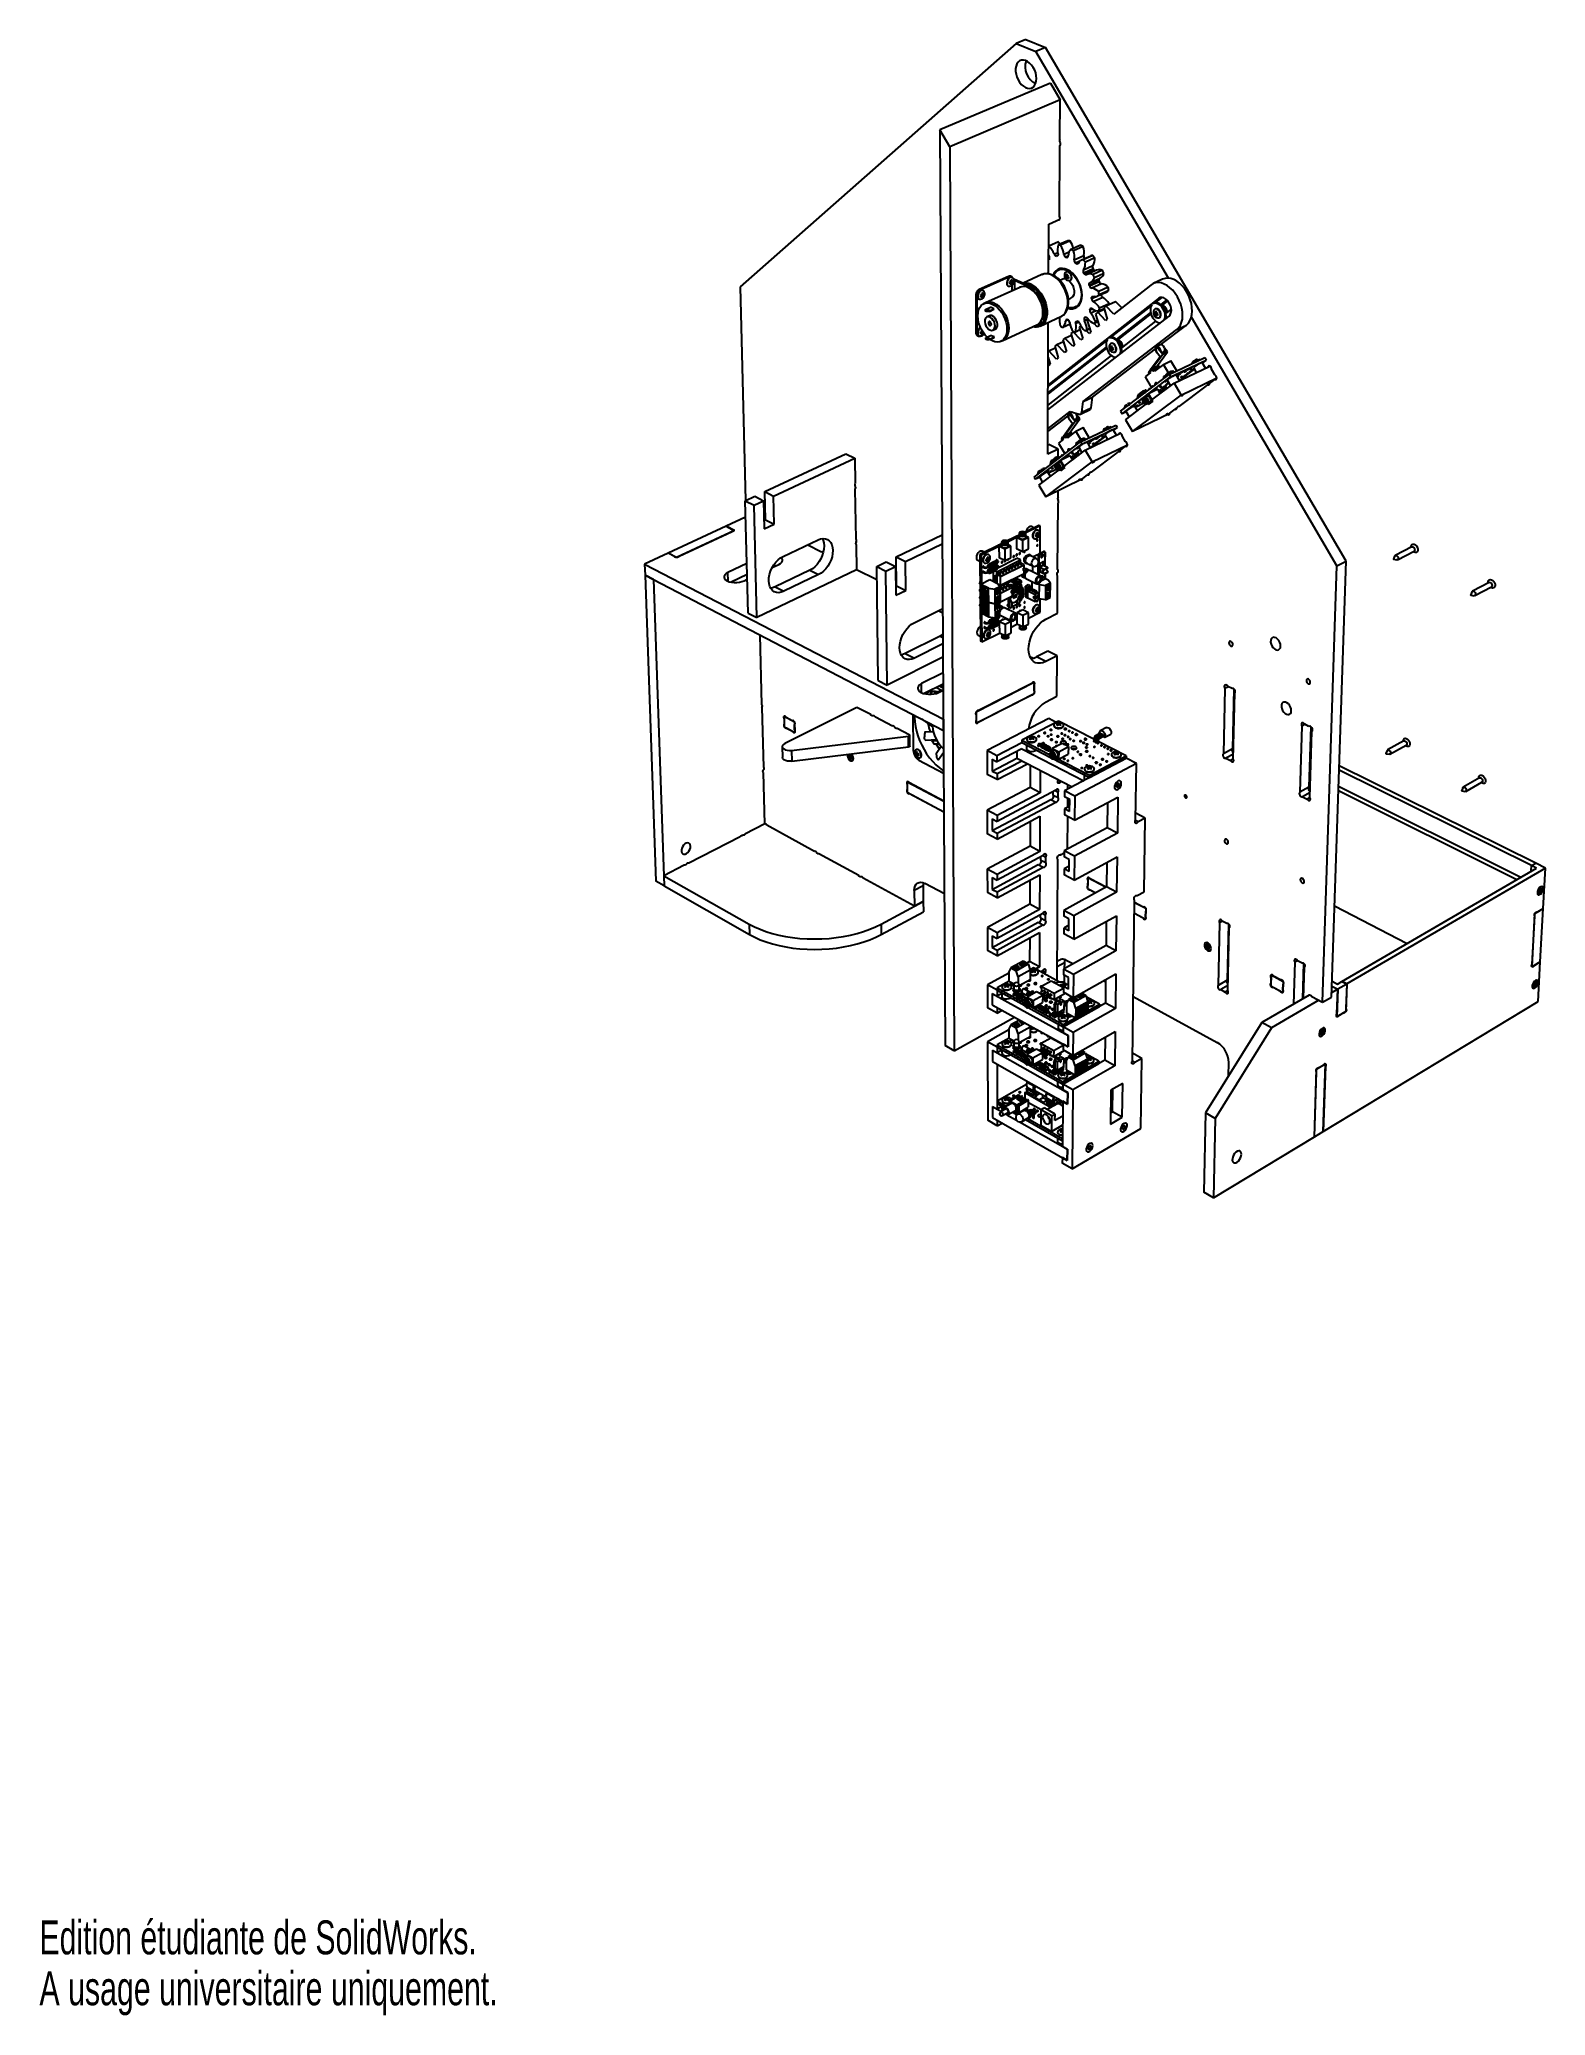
# Model space of a CAD drawing. Extents: x 0 to 161, y 0 to 212.
import ezdxf
from ezdxf.enums import TextEntityAlignment as Align

# ---------------------------------------------------------------- set-up
doc = ezdxf.new("R2010")
doc.units = 0
doc.layers.get('0').update_dxf_attribs({"linetype": 'CONTINUOUS'})

msp = doc.modelspace()

# ---------------------------------------------------------------- texts
at = {"color": 7, "linetype": 'CONTINUOUS'}
for s, width, p in [('Edition étudiante de SolidWorks.', 0.667188, (0, 5.45)), ('A usage universitaire uniquement.', 0.668182, (0, 0))]:
    msp.add_text(s, height=3.633, dxfattribs=dict(at, width=width)).set_placement(p, align=Align.BOTTOM_LEFT)

# ---------------------------------------------------------------- linework, layer by layer
at = {"color": 7, "linetype": 'CONTINUOUS'}
for p, q in [((104.63, 211.15), (75.04, 185.11)), ((105.67, 211.58), (104.63, 211.15)), ((104.63, 211.15), (106.72, 210.29)), ((105.67, 211.58), (107.76, 210.72)), ((107.76, 210.72), (106.72, 210.29)), ((120.94, 186.02), (106.72, 210.29)), ((139.98, 155.73), (107.76, 210.72)), ((108.29, 206.91), (96.44, 201.91)), ((108.29, 206.91), (109.33, 205.13)), ((109.33, 205.13), (97.5, 200.1)), ((109.31, 200.95), (109.33, 205.13)), ((96.44, 201.91), (97.03, 103.85)), ((97.5, 200.1), (96.44, 201.91)), ((97.5, 200.1), (97.99, 103.3)), ((109.27, 192.66), (109.31, 200.24)), ((108.09, 186.49), (108.11, 191.81)), ((108.11, 191.81), (109.28, 192.33)), ((109.07, 189.87), (108.1, 189.44)), ((109.14, 189.9), (108.12, 189.44)), ((110.15, 190.04), (109.13, 189.58)), ((110.41, 190.01), (109.38, 189.55)), ((111.52, 189.57), (110.5, 189.11)), ((111.78, 189.41), (110.76, 188.95)), ((110.84, 187.99), (111.86, 188.45)), ((112.63, 188.4), (111.6, 187.94)), ((112.83, 188.46), (111.81, 188)), ((103.79, 186.22), (100.67, 184.82)), ((103.92, 186.16), (103.79, 186.22)), ((104.15, 186.17), (104.02, 186.23)), ((107.38, 186.41), (105.35, 185.49)), ((108.12, 188), (108.09, 187.98)), ((109.41, 187.02), (109.15, 186.91)), ((110.12, 186.24), (109.86, 186.24)), ((109.96, 186.01), (110.14, 186.21)), ((109.97, 186.15), (110.12, 186.22)), ((109.99, 186.31), (110.15, 186.38)), ((110.12, 186.22), (110.26, 186.15)), ((111.82, 186.92), (112.84, 187.38)), ((112.87, 187.03), (111.85, 186.56)), ((111.87, 186.53), (112.89, 186.99)), ((113.05, 188.19), (112.03, 187.73)), ((113.23, 186.89), (112.21, 186.42)), ((113.87, 186.87), (112.85, 186.41)), ((114.02, 186.54), (113, 186.07)), ((75.04, 185.11), (75.62, 162.21)), ((100.41, 184.09), (100.28, 184.15)), ((100.28, 184.15), (100.29, 180.21)), ((100.41, 184.09), (100.42, 180.15)), ((100.8, 184.76), (100.67, 184.82)), ((103.92, 186.16), (100.8, 184.76)), ((100.94, 184.23), (100.8, 184.18)), ((100.94, 184.06), (100.8, 184.13)), ((100.87, 184.21), (101.06, 183.97)), ((101.07, 184.12), (100.87, 184.21)), ((100.9, 184.21), (101.19, 184.19)), ((100.94, 184.23), (100.93, 184.4)), ((101.07, 184.29), (100.93, 184.35)), ((101.07, 184.29), (101.06, 184.45)), ((105.02, 185.04), (101.35, 183.39)), ((104.06, 185.63), (103.92, 185.58)), ((104.06, 185.46), (103.92, 185.53)), ((104.06, 185.46), (103.92, 185.41)), ((103.99, 185.61), (104.18, 185.37)), ((104.19, 185.52), (103.99, 185.61)), ((104.02, 185.61), (104.3, 185.59)), ((104.06, 185.63), (104.05, 185.8)), ((104.19, 185.69), (104.05, 185.75)), ((104.19, 185.69), (104.18, 185.85)), ((106.96, 184.77), (104.44, 185.9)), ((106.83, 184.71), (104.44, 185.78)), ((106.83, 184.71), (106.96, 184.77)), ((107.62, 183.37), (106.83, 184.71)), ((107.74, 183.43), (106.96, 184.77)), ((109.6, 185.91), (109.3, 185.77)), ((109.97, 186.15), (109.96, 186.01)), ((110.09, 186.07), (110.26, 186.14)), ((110.09, 186.07), (110.09, 185.93)), ((110.09, 186.07), (110.23, 186)), ((113.48, 185.71), (112.46, 185.25)), ((112.47, 185.21), (113.49, 185.67)), ((112.58, 185.57), (113.6, 186.03)), ((113.74, 185.42), (112.72, 184.95)), ((113.33, 184.12), (114.35, 184.58)), ((114.48, 185.05), (113.46, 184.59)), ((114.54, 184.71), (113.52, 184.24)), ((119.04, 185.29), (115.09, 182.19)), ((120.3, 185.91), (119.28, 185.44)), ((100.94, 184.06), (100.8, 184.01)), ((101.35, 183.39), (101.16, 183.31)), ((101.33, 182.62), (101.33, 182.56)), ((101.41, 182.7), (101.88, 182.92)), ((101.75, 181.99), (101.48, 181.87)), ((101.77, 182.54), (102.24, 182.75)), ((101.77, 182.47), (102.24, 182.69)), ((101.77, 182.47), (101.77, 182.54)), ((102.24, 182.75), (101.88, 182.92)), ((102.24, 182.69), (102.24, 182.75)), ((107.61, 181.41), (107.62, 183.37)), ((107.62, 183.37), (107.74, 183.43)), ((107.74, 181.47), (107.74, 183.43)), ((107.74, 182.57), (107.77, 182.54)), ((119.87, 183.86), (108.04, 174.62)), ((110.21, 183.78), (110.5, 183.91)), ((110.96, 182.92), (111.21, 183.04)), ((113.9, 183.97), (112.88, 183.51)), ((113.35, 182.37), (113.11, 182.18)), ((113.11, 182.18), (113.5, 180.94)), ((113.35, 182.37), (114.05, 182.69)), ((114.2, 181.49), (113.35, 182.37)), ((114.03, 182.76), (113.5, 182.52)), ((114.57, 183.29), (113.55, 182.82)), ((113.77, 182.56), (113.73, 182.62)), ((114.23, 183.07), (114, 182.88)), ((114, 182.88), (114.38, 181.64)), ((114.23, 183.07), (115.25, 183.54)), ((115.09, 182.19), (114.23, 183.07)), ((119.1, 183.1), (114.66, 179.63)), ((115.92, 182.85), (115.25, 183.54)), ((119.01, 182.34), (115.35, 179.49)), ((119.05, 182.21), (115.45, 179.4)), ((119.42, 183.34), (119.32, 183.3)), ((119.51, 182.31), (119.4, 182.37)), ((119.4, 182.21), (119.68, 182.23)), ((119.51, 182.14), (119.4, 182.21)), ((120.21, 183.97), (119.41, 183.34)), ((119.51, 182.31), (119.53, 182.48)), ((119.51, 182.31), (119.66, 182.38)), ((119.51, 182.14), (119.71, 182.24)), ((119.71, 182.24), (119.52, 181.99)), ((119.64, 182.08), (119.79, 182.15)), ((119.65, 182.25), (119.67, 182.42)), ((120.66, 183.62), (120.11, 183.2)), ((120.84, 183.6), (120.21, 183.11)), ((120.76, 183.67), (120.66, 183.62)), ((120.66, 182.24), (121.22, 182.67)), ((100.42, 180.15), (100.29, 180.21)), ((100.45, 179.89), (100.58, 179.83)), ((100.95, 180.29), (100.81, 180.24)), ((100.95, 180.13), (100.81, 180.19)), ((100.95, 180.13), (100.81, 180.08)), ((100.81, 179.84), (101.22, 180.02)), ((100.88, 180.28), (101.07, 180.03)), ((100.91, 180.28), (101.05, 180.26)), ((101.08, 180.19), (100.93, 180.25)), ((100.95, 180.29), (100.94, 180.46)), ((101.41, 179.68), (101.88, 179.89)), ((102.25, 179.73), (101.88, 179.89)), ((102.12, 180.46), (102.38, 180.58)), ((103.18, 179.36), (106.83, 181.03)), ((106.82, 180.78), (106.55, 180.9)), ((106.82, 180.78), (107.61, 181.41)), ((106.82, 180.78), (106.95, 180.84)), ((106.95, 180.84), (107.74, 181.47)), ((107.2, 180.9), (109.41, 181.91)), ((107.61, 181.41), (107.74, 181.47)), ((108, 167.18), (108.06, 181.29)), ((108.02, 171.92), (120.99, 181.96)), ((110.39, 181.1), (109.6, 180.75)), ((109.84, 179.6), (110.54, 179.92)), ((110.71, 180.29), (110.48, 180.1)), ((110.48, 180.1), (110.87, 178.87)), ((110.71, 180.29), (110.73, 180.3)), ((111.56, 179.41), (110.71, 180.29)), ((111.45, 180.48), (110.97, 180.26)), ((111.54, 180.94), (111.35, 180.79)), ((111.35, 180.79), (111.74, 179.56)), ((111.79, 172.81), (121.83, 180.53)), ((112.11, 180.44), (112.5, 180.62)), ((112.43, 180.1), (112.11, 180.44)), ((112.5, 180.62), (112.2, 180.48)), ((112.37, 181.59), (112.23, 181.49)), ((112.23, 181.49), (112.62, 180.25)), ((112.62, 180.25), (112.43, 180.1)), ((113.37, 181.35), (112.96, 181.16)), ((113.31, 180.8), (112.96, 181.17)), ((113.33, 181.48), (113.1, 181.38)), ((113.5, 180.94), (113.31, 180.8)), ((114.38, 181.64), (114.2, 181.49)), ((115.89, 178.54), (119.59, 181.41)), ((120.12, 178.91), (122.85, 181)), ((121.83, 180.53), (122.85, 181)), ((138.98, 155.21), (123.38, 181.85)), ((101.34, 179.59), (101.34, 179.53)), ((101.78, 179.51), (102.25, 179.73)), ((101.78, 179.45), (102.25, 179.66)), ((101.78, 179.45), (101.78, 179.51)), ((102.25, 179.66), (102.25, 179.73)), ((102.98, 179.27), (103.18, 179.36)), ((114.36, 179.4), (108.03, 174.46)), ((114.27, 178.65), (108.03, 173.79)), ((114.31, 178.52), (108.03, 173.63)), ((108.11, 178.23), (108.05, 178.18)), ((108.11, 178.23), (108.8, 178.55)), ((108.95, 177.37), (108.11, 178.23)), ((108.98, 178.92), (108.75, 178.73)), ((108.75, 178.73), (109.13, 177.51)), ((108.98, 178.92), (109.67, 179.23)), ((109.81, 178.05), (108.98, 178.92)), ((109.84, 179.6), (109.61, 179.42)), ((109.61, 179.42), (110, 178.19)), ((110, 178.19), (109.81, 178.05)), ((110.68, 178.73), (109.84, 179.6)), ((110.87, 178.87), (110.68, 178.73)), ((111.74, 179.56), (111.56, 179.41)), ((112.8, 173.29), (119.51, 178.44)), ((114.67, 179.64), (114.57, 179.59)), ((114.76, 178.61), (114.65, 178.68)), ((114.65, 178.51), (114.92, 178.54)), ((114.76, 178.45), (114.65, 178.51)), ((114.76, 178.61), (114.78, 178.78)), ((114.76, 178.61), (114.91, 178.68)), ((114.76, 178.45), (114.91, 178.52)), ((114.96, 178.54), (114.77, 178.3)), ((114.89, 178.55), (114.91, 178.72)), ((114.89, 178.39), (115.04, 178.46)), ((119.13, 176.29), (120.31, 177.9)), ((119.6, 178.5), (119.6, 178.5)), ((120.04, 178.89), (119.64, 178.7)), ((119.64, 176.53), (120.81, 178.14)), ((119.7, 178.57), (119.65, 178.54)), ((119.65, 178.14), (120.04, 177.65)), ((119.93, 178.47), (119.88, 178.45)), ((119.88, 178.45), (120.31, 177.9)), ((119.93, 178.47), (120.12, 178.23)), ((120.12, 178.23), (120.31, 177.98)), ((120.25, 178.05), (120.4, 178.12)), ((120.72, 178.17), (120.31, 177.98)), ((120.31, 177.9), (120.81, 178.14)), ((120.32, 178.08), (120.38, 178.01)), ((120.81, 178.14), (120.5, 178.54)), ((120.53, 178.42), (120.72, 178.17)), ((108.03, 172.44), (114.84, 177.73)), ((108.09, 176.69), (108.04, 176.73)), ((108.05, 177.53), (108.27, 176.83)), ((108.27, 176.83), (108.09, 176.69)), ((109.13, 177.51), (108.95, 177.37)), ((115.81, 171.77), (121, 175.7)), ((119.02, 175.91), (118.44, 175.47)), ((118.82, 175.98), (118.94, 176.15)), ((118.83, 175.83), (118.86, 175.78)), ((118.86, 175.92), (118.95, 176.04)), ((118.87, 175.86), (118.9, 175.81)), ((118.98, 175.99), (119.02, 175.91)), ((119, 176.23), (120.04, 177.65)), ((119.79, 176.6), (119, 176.23)), ((119.17, 176.13), (119.97, 176.51)), ((119.22, 176.06), (119.17, 176.13)), ((119.31, 176.13), (119.22, 176.06)), ((119.31, 176.13), (119.86, 176.39)), ((119.44, 176.07), (119.31, 176.13)), ((120.4, 176.8), (119.44, 176.07)), ((119.99, 176.48), (119.97, 176.51)), ((120.4, 176.8), (121.2, 177.18)), ((120.93, 175.89), (120.4, 176.8)), ((120.76, 175.77), (120.77, 175.78)), ((120.82, 175.81), (120.77, 175.78)), ((120.96, 175.9), (120.92, 175.89)), ((121, 175.7), (124.82, 177.52)), ((121, 175.7), (121.15, 175.45)), ((121.15, 175.45), (124.97, 177.26)), ((121.83, 176.1), (121.2, 177.18)), ((121.53, 175.96), (121.52, 175.99)), ((121.53, 174.79), (125.35, 176.61)), ((122.1, 175.06), (121.74, 175.67)), ((123.69, 176.29), (122.09, 175.08)), ((123.6, 176.45), (123.91, 175.92)), ((124.03, 177.34), (124, 177.32)), ((124.9, 176.39), (124.55, 177)), ((124.97, 177.26), (124.57, 176.96)), ((124.82, 177.52), (124.97, 177.26)), ((125.9, 175.68), (125.55, 176.27)), ((115.96, 171.51), (121.15, 175.45)), ((117.07, 169.6), (122.28, 173.51)), ((117.75, 173.58), (117.7, 173.54)), ((117.82, 173.64), (117.78, 173.61)), ((117.85, 173.65), (117.83, 173.64)), ((117.92, 173.72), (117.88, 173.69)), ((117.94, 173.72), (117.93, 173.71)), ((118.01, 173.79), (117.98, 173.76)), ((118.07, 173.82), (118.02, 173.78)), ((118.14, 173.88), (118.1, 173.86)), ((118.22, 173.93), (118.15, 173.88)), ((118.44, 173.91), (118.39, 173.86)), ((118.43, 173.93), (118.5, 173.81)), ((118.44, 175.47), (119.13, 174.29)), ((118.47, 174.05), (118.44, 174.03)), ((118.44, 173.79), (118.49, 173.83)), ((118.55, 174), (118.52, 173.99)), ((118.52, 173.99), (118.59, 173.87)), ((118.55, 174), (118.61, 173.89)), ((119.79, 174.13), (118.78, 173.65)), ((119.24, 172.85), (118.78, 173.65)), ((118.85, 174.09), (118.83, 174.08)), ((118.83, 174.08), (118.84, 174.07)), ((118.86, 174.19), (118.84, 174.17)), ((118.85, 174.09), (118.86, 174.08)), ((119.16, 173), (121.53, 174.79)), ((119.19, 174.35), (119.17, 174.33)), ((119.17, 174.33), (119.18, 174.32)), ((119.2, 174.44), (119.18, 174.43)), ((119.19, 174.35), (119.2, 174.33)), ((120.05, 173.67), (119.79, 174.13)), ((120.12, 173.74), (120.12, 173.73)), ((120.62, 175.47), (120.65, 175.44)), ((120.8, 175.12), (121.15, 174.51)), ((120.94, 174.83), (120.96, 174.84)), ((120.96, 174.38), (120.97, 174.37)), ((121.53, 174.79), (122.28, 173.51)), ((124.92, 174.45), (122.04, 172.3)), ((122.28, 173.51), (126.1, 175.34)), ((124.91, 174.45), (124.92, 174.45)), ((125.33, 174.76), (125.89, 175.18)), ((126.09, 175.28), (125.89, 175.18)), ((108.01, 169.9), (110.41, 171.75)), ((110.65, 171.68), (110.27, 171.5)), ((110.41, 171.75), (111.37, 171.47)), ((111.52, 171.48), (112.53, 171.96)), ((111.65, 171.69), (111.79, 172.81)), ((111.65, 171.69), (112.65, 172.16)), ((111.79, 172.81), (112.8, 173.29)), ((112.65, 172.16), (112.8, 173.29)), ((115.81, 171.77), (115.96, 171.51)), ((116.41, 171.73), (115.96, 171.51)), ((116.34, 170.87), (118.61, 172.59)), ((116.38, 171.77), (116.73, 171.17)), ((116.42, 172.47), (116.5, 172.53)), ((116.8, 172.65), (116.77, 172.63)), ((121.07, 171.52), (117.07, 169.6)), ((117.6, 171.82), (117.32, 172.32)), ((118.3, 172.63), (117.39, 172.19)), ((117.65, 173.3), (117.62, 173.28)), ((117.68, 173.21), (117.71, 173.23)), ((117.79, 172.68), (117.79, 172.68)), ((117.87, 172.72), (117.87, 172.73)), ((118.36, 173.29), (118.24, 173.23)), ((118.31, 173.26), (118.3, 173.28)), ((118.61, 173.4), (118.37, 173.29)), ((118.55, 172.56), (118.68, 172.62)), ((118.68, 172.62), (118.93, 172.74)), ((118.76, 172.49), (118.68, 172.62)), ((119.24, 172.85), (118.76, 172.49)), ((118.76, 172.49), (118.76, 172.49)), ((119.24, 172.85), (119.24, 172.85)), ((121.08, 171.58), (121.63, 171.99)), ((121.83, 172.09), (121.63, 171.99)), ((108.01, 169.61), (110.15, 171.25)), ((110.46, 169.48), (109.67, 169.1)), ((109.68, 169.11), (110.66, 170.47)), ((109.81, 169.17), (110.92, 170.71)), ((109.84, 169.01), (110.63, 169.38)), ((111.01, 169.64), (110.1, 168.94)), ((110.24, 171.31), (110.24, 171.31)), ((110.33, 171.37), (110.28, 171.34)), ((110.29, 170.95), (110.66, 170.47)), ((110.31, 169.4), (111.42, 170.95)), ((110.55, 171.27), (110.5, 171.25)), ((110.5, 171.25), (110.92, 170.71)), ((110.55, 171.27), (110.74, 171.03)), ((110.64, 169.36), (110.63, 169.38)), ((110.74, 171.03), (110.93, 170.79)), ((110.87, 170.87), (111.03, 170.94)), ((110.92, 170.71), (111.42, 170.95)), ((111.33, 170.98), (110.93, 170.79)), ((110.94, 170.9), (111, 170.83)), ((111.01, 169.64), (111.81, 170.02)), ((111.54, 168.74), (111.01, 169.64)), ((111.42, 170.95), (111.12, 171.35)), ((111.14, 171.23), (111.33, 170.98)), ((111.5, 168.49), (115.29, 170.3)), ((111.64, 168.24), (115.43, 170.05)), ((112.43, 168.94), (111.81, 170.02)), ((112.02, 167.6), (115.8, 169.42)), ((114.51, 170.13), (114.48, 170.11)), ((115.36, 169.2), (115.02, 169.8)), ((115.43, 170.05), (115.04, 169.76)), ((115.29, 170.3), (115.43, 170.05)), ((116.34, 170.87), (117.07, 169.6)), ((77.69, 163.17), (86.39, 167.2)), ((86.39, 167.2), (87.34, 166.74)), ((106.55, 164.73), (111.5, 168.49)), ((106.69, 164.49), (111.64, 168.24)), ((109.13, 167.72), (108, 167.18)), ((108.11, 168.2), (108.01, 168.15)), ((109.13, 167.72), (108.11, 168.2)), ((109.13, 166.92), (109.13, 167.72)), ((109.7, 168.79), (109.14, 168.37)), ((109.14, 168.37), (109.78, 167.28)), ((109.51, 168.86), (109.62, 169.02)), ((109.52, 168.72), (109.54, 168.67)), ((109.55, 168.81), (109.63, 168.92)), ((109.55, 168.75), (109.58, 168.7)), ((109.65, 168.87), (109.7, 168.79)), ((109.75, 165.89), (112.02, 167.6)), ((109.8, 167.31), (109.78, 167.29)), ((109.79, 167.22), (109.78, 167.2)), ((109.78, 167.2), (109.78, 167.19)), ((109.79, 167.22), (109.8, 167.2)), ((109.88, 168.93), (109.84, 169.01)), ((109.97, 169), (109.88, 168.93)), ((109.97, 169), (110.52, 169.26)), ((110.1, 168.94), (109.97, 169)), ((111.34, 168.61), (111.29, 168.57)), ((111.32, 167.93), (111.66, 167.33)), ((111.47, 168.69), (111.44, 168.68)), ((111.5, 168.49), (111.64, 168.24)), ((111.59, 167.29), (111.59, 167.28)), ((112.02, 167.6), (112.74, 166.35)), ((112.59, 167.87), (112.24, 168.47)), ((114.18, 169.11), (112.58, 167.9)), ((115.4, 167.33), (112.65, 165.27)), ((112.74, 166.35), (116.53, 168.17)), ((114.1, 169.26), (114.4, 168.74)), ((115.4, 167.33), (115.4, 167.33)), ((115.79, 167.62), (116.33, 168.02)), ((116.34, 168.5), (116, 169.09)), ((116.52, 168.12), (116.33, 168.02)), ((78.64, 162.7), (87.34, 166.74)), ((87.34, 166.74), (87.38, 164.06)), ((107.06, 163.85), (109.22, 165.49)), ((107.14, 165.42), (107.21, 165.48)), ((107.78, 162.62), (112.74, 166.35)), ((108.3, 164.79), (108.02, 165.27)), ((108.9, 165.55), (108.08, 165.15)), ((108.32, 166.22), (108.3, 166.21)), ((108.36, 166.13), (108.38, 166.15)), ((108.42, 166.49), (108.37, 166.45)), ((108.49, 166.55), (108.45, 166.52)), ((108.47, 165.62), (108.47, 165.61)), ((108.51, 166.56), (108.5, 166.55)), ((108.58, 166.62), (108.55, 166.59)), ((108.55, 165.66), (108.55, 165.66)), ((108.6, 166.63), (108.59, 166.62)), ((108.67, 166.69), (108.64, 166.66)), ((108.73, 166.72), (108.68, 166.69)), ((108.79, 166.78), (108.76, 166.75)), ((108.87, 166.83), (108.8, 166.78)), ((108.98, 166.17), (108.85, 166.11)), ((108.94, 166.15), (108.92, 166.18)), ((109.22, 166.29), (108.98, 166.17)), ((109.07, 166.78), (109.03, 166.76)), ((109.05, 166.8), (109.12, 166.69)), ((109.09, 166.92), (109.06, 166.91)), ((109.09, 166.69), (109.11, 166.71)), ((109.12, 165.41), (109.12, 165.45)), ((109.16, 166.88), (109.14, 166.87)), ((109.14, 166.87), (109.2, 166.75)), ((109.16, 166.88), (109.23, 166.77)), ((109.16, 165.46), (109.29, 165.52)), ((109.29, 165.52), (109.53, 165.64)), ((109.37, 165.4), (109.3, 165.53)), ((109.83, 165.75), (109.37, 165.4)), ((109.37, 165.4), (109.37, 165.4)), ((110.38, 167), (109.38, 166.52)), ((109.83, 165.75), (109.38, 166.52)), ((109.48, 167.06), (109.46, 167.05)), ((109.47, 166.97), (109.46, 166.96)), ((109.46, 166.96), (109.46, 166.95)), ((109.47, 166.97), (109.48, 166.96)), ((109.83, 165.75), (109.83, 165.75)), ((110.64, 166.56), (110.38, 167)), ((110.78, 166.68), (110.79, 166.67)), ((112.45, 165.07), (112.26, 164.98)), ((77.69, 163.17), (78.64, 162.7)), ((77.76, 160.14), (77.69, 163.17)), ((87.47, 158.09), (87.39, 163.42)), ((106.55, 164.73), (106.69, 164.49)), ((107.12, 164.69), (106.69, 164.49)), ((107.06, 163.85), (107.78, 162.62)), ((107.1, 164.74), (107.44, 164.14)), ((111.73, 164.53), (107.78, 162.62)), ((109.1, 162.56), (109.11, 163.26)), ((111.74, 164.58), (112.26, 164.98)), ((75.59, 162.2), (76.61, 162.67)), ((75.59, 162.2), (76.54, 161.73)), ((75.9, 150.16), (75.59, 162.2)), ((76.54, 161.73), (77.56, 162.2)), ((76.84, 149.68), (76.54, 161.73)), ((76.61, 162.67), (77.56, 162.2)), ((77.56, 162.2), (77.63, 159.17)), ((78.7, 159.67), (78.64, 162.7)), ((109.06, 154.83), (109.1, 161.9)), ((73.54, 159.46), (67.33, 156.57)), ((74.45, 159), (68.24, 156.1)), ((74.19, 158.88), (68.52, 156.23)), ((75.64, 160.44), (73.54, 159.46)), ((74.45, 159), (73.54, 159.46)), ((73.54, 159.46), (74.21, 159.12)), ((77.61, 160.07), (77.76, 160.14)), ((77.63, 159.17), (78.7, 159.67)), ((77.76, 160.14), (78.7, 159.67)), ((104.94, 158.71), (104.94, 158.56)), ((107.05, 159.56), (105.57, 158.83)), ((107.18, 159.5), (105.65, 158.74)), ((105.66, 158.56), (105.66, 158.71)), ((106.51, 159.3), (106.26, 159.42)), ((106.82, 158.58), (106.8, 158.74)), ((106.94, 158.64), (106.81, 158.71)), ((106.94, 158.64), (106.93, 158.8)), ((107.18, 159.5), (107.05, 159.56)), ((107.18, 156.56), (107.18, 159.5)), ((79.65, 156.24), (83.4, 158.01)), ((83.77, 156.69), (82.24, 157.46)), ((83.81, 156.71), (83.77, 156.69)), ((87.47, 157.46), (87.51, 154.81)), ((91.78, 156.17), (96.7, 158.54)), ((92.76, 155.68), (96.7, 157.58)), ((103.04, 157.58), (100.74, 156.44)), ((103.04, 157.45), (100.86, 156.37)), ((101.21, 156.67), (100.96, 156.79)), ((102.68, 157.41), (102.68, 157.4)), ((103.04, 157.45), (102.77, 157.32)), ((103.4, 157.01), (102.77, 157.32)), ((102.77, 157.32), (102.78, 156.09)), ((103.04, 157.77), (103.04, 157.62)), ((103.04, 157.62), (103.05, 157.32)), ((104.04, 157.32), (103.4, 157.01)), ((103.4, 157.01), (103.41, 155.78)), ((104.94, 158.52), (103.67, 157.89)), ((104.94, 158.39), (103.76, 157.81)), ((103.76, 157.62), (103.76, 157.78)), ((103.76, 157.32), (103.76, 157.62)), ((104.04, 157.32), (103.76, 157.46)), ((104.04, 156.09), (104.04, 157.32)), ((104.58, 158.35), (104.58, 158.34)), ((104.94, 158.39), (104.67, 158.26)), ((105.3, 157.95), (104.67, 158.26)), ((104.67, 158.26), (104.67, 157.03)), ((105.3, 156.72), (104.67, 157.03)), ((104.94, 158.55), (104.94, 158.26)), ((105.93, 158.26), (105.3, 157.95)), ((105.3, 157.95), (105.3, 156.72)), ((105.3, 156.72), (105.93, 157.03)), ((105.66, 158.26), (105.66, 158.56)), ((105.93, 158.26), (105.66, 158.4)), ((105.93, 157.03), (105.93, 158.26)), ((106.82, 158.58), (106.68, 158.53)), ((106.82, 158.43), (106.68, 158.49)), ((106.82, 158.43), (106.68, 158.37)), ((106.76, 158.56), (106.93, 158.34)), ((106.94, 158.49), (106.78, 158.57)), ((106.81, 158.58), (107.05, 158.55)), ((107.55, 156.74), (107.09, 156.51)), ((107.61, 156.71), (107.15, 156.48)), ((107.61, 156.71), (107.55, 156.74)), ((107.69, 156.72), (107.63, 156.75)), ((107.73, 156.62), (107.73, 156.19)), ((147, 157.25), (145.22, 156.33)), ((145.46, 155.86), (147.24, 156.79)), ((67.34, 156.57), (64.82, 155.4)), ((64.82, 155.4), (96.82, 138.82)), ((64.82, 155.4), (64.87, 154.22)), ((68.24, 156.1), (67.33, 156.57)), ((68.01, 156.23), (67.34, 156.57)), ((75.77, 155.46), (73.74, 154.5)), ((87.51, 154.81), (76.84, 149.68)), ((78.49, 155.05), (79.19, 155.38)), ((82.53, 154.76), (78.79, 152.98)), ((82.53, 154.76), (83.46, 154.29)), ((89.7, 153.72), (87.51, 154.81)), ((89.68, 155.15), (90.7, 155.65)), ((89.83, 142.95), (89.68, 155.15)), ((89.68, 155.15), (90.66, 154.66)), ((90.66, 154.66), (91.68, 155.15)), ((90.8, 142.45), (90.66, 154.66)), ((90.7, 155.65), (91.68, 155.15)), ((91.68, 155.15), (91.72, 152.08)), ((91.78, 156.17), (92.76, 155.68)), ((91.81, 153.09), (91.78, 156.17)), ((92.79, 152.6), (92.76, 155.68)), ((100.5, 155.84), (100.74, 155.72)), ((100.86, 156.37), (100.74, 156.44)), ((100.74, 156.44), (100.8, 147.14)), ((100.86, 156.37), (100.89, 153.25)), ((101.05, 155.09), (101.21, 155.01)), ((101.06, 154.54), (101.21, 154.46)), ((101.24, 155.09), (101.09, 155.17)), ((101.25, 154.54), (101.1, 154.62)), ((101.51, 155.95), (101.37, 155.9)), ((101.51, 155.79), (101.37, 155.86)), ((101.51, 155.79), (101.37, 155.74)), ((101.46, 155.93), (101.63, 155.71)), ((101.59, 155.15), (101.46, 155.09)), ((101.59, 154.6), (101.47, 154.54)), ((101.64, 155.86), (101.48, 155.94)), ((101.51, 155.95), (101.5, 156.11)), ((101.64, 156.01), (101.5, 156.08)), ((101.5, 155.01), (101.63, 155.07)), ((101.51, 155.95), (101.75, 155.92)), ((101.51, 154.46), (101.63, 154.52)), ((101.73, 155.4), (101.62, 155.34)), ((101.64, 156.01), (101.63, 156.17)), ((101.74, 154.85), (101.63, 154.79)), ((101.78, 155.43), (101.73, 155.41)), ((101.79, 154.88), (101.74, 154.86)), ((101.8, 154.99), (101.91, 155.04)), ((101.8, 154.44), (101.91, 154.49)), ((101.86, 155.46), (101.82, 155.44)), ((101.87, 154.91), (101.83, 154.89)), ((101.91, 155.5), (101.86, 155.47)), ((101.92, 154.95), (101.87, 154.92)), ((101.92, 155.04), (101.97, 155.06)), ((101.93, 154.49), (101.98, 154.51)), ((101.99, 155.52), (101.95, 155.5)), ((101.99, 154.97), (101.96, 154.96)), ((102.04, 155.56), (101.99, 155.53)), ((102, 155.09), (102.03, 155.11)), ((102.05, 155.01), (102, 154.98)), ((102.01, 154.54), (102.04, 154.56)), ((102.04, 155.1), (102.1, 155.13)), ((102.05, 154.55), (102.1, 154.58)), ((102.15, 155.61), (102.08, 155.57)), ((102.16, 155.06), (102.08, 155.02)), ((102.12, 155.15), (102.16, 155.17)), ((102.13, 154.6), (102.17, 154.62)), ((102.21, 155.64), (102.16, 155.62)), ((102.21, 155.09), (102.16, 155.07)), ((102.16, 154.61), (102.16, 153.54)), ((102.17, 155.16), (102.22, 155.19)), ((102.18, 154.62), (102.23, 154.64)), ((102.31, 155.68), (102.24, 155.65)), ((102.25, 155.21), (102.33, 155.25)), ((102.31, 155.13), (102.25, 155.1)), ((102.26, 154.67), (102.34, 154.7)), ((102.53, 154.59), (102.32, 154.7)), ((102.34, 155.25), (102.39, 155.27)), ((102.35, 154.7), (102.4, 154.72)), ((102.42, 155.3), (102.48, 155.33)), ((102.43, 154.75), (102.49, 154.78)), ((102.44, 155.78), (102.6, 155.7)), ((102.45, 155.23), (102.61, 155.16)), ((102.64, 155.78), (102.48, 155.86)), ((102.65, 155.24), (102.49, 155.31)), ((102.6, 155.66), (102.52, 155.62)), ((102.53, 154.59), (105.07, 155.86)), ((102.61, 155.11), (102.53, 155.07)), ((102.54, 154.27), (102.53, 154.59)), ((102.57, 154.99), (104.69, 156.04)), ((102.57, 155.54), (102.64, 155.58)), ((102.57, 154.99), (102.65, 155.03)), ((102.93, 154.37), (102.67, 154.5)), ((103.41, 155.78), (102.78, 156.09)), ((102.84, 154.42), (103.06, 154.53)), ((102.94, 154.07), (105.48, 155.34)), ((102.95, 154.58), (103.16, 154.48)), ((103.25, 154.53), (102.99, 154.66)), ((103.16, 154.58), (103.38, 154.69)), ((103.16, 154.48), (103.16, 154.41)), ((103.25, 154.41), (103.25, 154.53)), ((103.28, 154.74), (103.48, 154.64)), ((103.57, 154.7), (103.31, 154.82)), ((103.41, 155.78), (104.04, 156.09)), ((103.48, 155.79), (103.47, 155.81)), ((103.48, 154.74), (103.7, 154.85)), ((103.48, 154.64), (103.48, 154.57)), ((103.57, 154.57), (103.57, 154.69)), ((103.6, 154.9), (103.8, 154.8)), ((103.89, 154.86), (103.64, 154.98)), ((103.8, 155.95), (103.8, 155.97)), ((103.8, 154.9), (104.02, 155.01)), ((103.8, 154.8), (103.8, 154.73)), ((103.89, 154.73), (103.89, 154.86)), ((103.92, 155.06), (104.13, 154.96)), ((104.21, 155.02), (103.96, 155.14)), ((104.12, 155.06), (104.34, 155.17)), ((104.13, 154.96), (104.13, 154.89)), ((104.22, 154.89), (104.21, 155.02)), ((104.24, 155.22), (104.45, 155.12)), ((104.53, 155.18), (104.28, 155.3)), ((104.44, 155.22), (104.66, 155.33)), ((104.45, 155.12), (104.45, 155.05)), ((104.54, 155.05), (104.54, 155.18)), ((104.56, 155.38), (104.77, 155.28)), ((104.86, 155.34), (104.6, 155.46)), ((105.07, 155.86), (104.69, 156.04)), ((104.76, 155.38), (104.98, 155.49)), ((104.77, 155.28), (104.77, 155.21)), ((104.86, 155.21), (104.86, 155.34)), ((104.88, 155.54), (105.09, 155.44)), ((105.17, 155.5), (104.92, 155.62)), ((105.07, 155.54), (105.07, 155.86)), ((105.09, 155.44), (105.09, 155.37)), ((105.18, 155.37), (105.18, 155.49)), ((105.48, 155.34), (105.18, 155.49)), ((105.38, 154.74), (105.42, 154.75)), ((105.42, 154.75), (105.42, 154.98)), ((105.42, 154.75), (105.48, 154.72)), ((105.48, 155.03), (105.48, 155.34)), ((105.48, 154.41), (105.48, 154.72)), ((105.59, 155.53), (105.72, 155.47)), ((105.65, 156.29), (105.97, 156.45)), ((105.78, 156.23), (105.65, 156.29)), ((105.89, 154.79), (105.7, 154.89)), ((105.74, 155.52), (106.37, 155.21)), ((105.78, 156.23), (105.93, 156.31)), ((105.93, 156.31), (106.09, 156.39)), ((106.09, 156.39), (105.97, 156.45)), ((105.97, 156.45), (106.03, 156.43)), ((106.15, 156.37), (106.03, 156.43)), ((107.22, 154.14), (106.07, 154.71)), ((106.76, 156.01), (106.13, 156.32)), ((106.36, 155.09), (106.36, 154.87)), ((106.38, 155.21), (106.38, 155.05)), ((106.38, 155.12), (106.38, 155.12)), ((106.38, 155.05), (106.38, 154.84)), ((106.38, 154.84), (106.38, 154.55)), ((107.02, 156.45), (106.44, 156.17)), ((106.93, 155.87), (106.99, 155.84)), ((107.02, 156.27), (106.96, 156.3)), ((106.96, 156.3), (106.96, 155.86)), ((106.96, 155.86), (107.02, 155.84)), ((107.02, 155.84), (107.02, 156.27)), ((107.15, 156.48), (107.09, 156.51)), ((107.59, 155.7), (107.17, 155.49)), ((107.17, 155.49), (107.17, 154.56)), ((107.52, 155.26), (107.17, 155.09)), ((107.59, 154.83), (107.17, 155.03)), ((107.18, 154.56), (107.17, 154.57)), ((107.17, 154.56), (107.18, 154.56)), ((107.59, 154.36), (107.18, 154.56)), ((107.31, 156.41), (107.45, 156.34)), ((107.4, 154.69), (107.8, 154.89)), ((107.4, 154.69), (107.6, 154.8)), ((107.6, 154.39), (107.4, 154.69)), ((107.52, 155.26), (107.52, 155.66)), ((107.99, 155.03), (107.52, 155.26)), ((107.59, 155.23), (107.59, 155.7)), ((107.59, 154.83), (107.99, 155.03)), ((108, 155), (107.6, 154.8)), ((107.6, 154.39), (108, 154.59)), ((107.6, 154.36), (108, 154.56)), ((107.73, 155.16), (107.73, 156.19)), ((107.8, 154.89), (108, 155)), ((108, 154.59), (107.8, 154.89)), ((137.44, 108.49), (138.98, 155.21)), ((138.39, 109.05), (139.98, 155.73)), ((138.98, 155.21), (139.98, 155.73)), ((145.15, 156.26), (145.04, 155.95)), ((145.04, 155.93), (145.36, 155.85)), ((65.77, 153.75), (64.87, 154.22)), ((64.87, 154.22), (66.03, 121.44)), ((64.87, 154.22), (96.82, 137.6)), ((65.77, 153.75), (66.91, 120.94)), ((75.8, 154.28), (74.09, 153.47)), ((75.47, 153.61), (75.81, 153.78)), ((78.79, 152.98), (79.73, 152.5)), ((83.46, 154.29), (79.73, 152.5)), ((91.7, 153.04), (91.81, 153.09)), ((91.72, 152.08), (92.79, 152.6)), ((91.81, 153.09), (92.79, 152.6)), ((100.72, 153.31), (100.76, 153.29)), ((100.73, 152.5), (100.76, 152.48)), ((101.81, 153.71), (100.85, 153.24)), ((101.67, 152.83), (100.85, 153.24)), ((100.85, 153.24), (100.86, 151.69)), ((101.58, 152.79), (100.95, 153.1)), ((100.95, 153.1), (100.96, 152.48)), ((101.16, 152.58), (100.96, 152.48)), ((100.96, 152.48), (101.59, 152.17)), ((101.16, 153), (101.16, 152.58)), ((101.16, 152.58), (101.59, 152.37)), ((101.59, 152.17), (101.58, 152.79)), ((101.68, 151.28), (101.67, 152.83)), ((101.67, 152.83), (102.33, 152.71)), ((102.63, 153.31), (101.81, 153.71)), ((102.87, 152.98), (102.33, 152.71)), ((102.33, 152.71), (102.34, 151.16)), ((102.38, 154.23), (102.54, 154.16)), ((102.38, 153.53), (102.38, 154.23)), ((102.38, 153.53), (102.54, 153.61)), ((102.54, 153.46), (102.38, 153.53)), ((102.42, 152.53), (102.42, 152.25)), ((102.46, 152.33), (102.45, 152.6)), ((102.52, 152.3), (102.52, 152.68)), ((102.54, 154.27), (102.73, 154.37)), ((102.54, 154.27), (102.54, 153.35)), ((102.94, 154.07), (102.54, 154.27)), ((102.63, 154.42), (102.84, 154.32)), ((102.87, 152.98), (102.63, 153.31)), ((102.64, 153.29), (102.95, 153.14)), ((102.65, 153.28), (102.9, 153.16)), ((102.76, 153.13), (102.86, 153.18)), ((102.84, 154.32), (102.84, 154.25)), ((102.86, 152.99), (103.8, 153.46)), ((102.87, 151.43), (102.87, 152.98)), ((102.87, 152.67), (103.06, 152.77)), ((102.94, 152.61), (102.87, 152.65)), ((102.93, 154.25), (102.93, 154.37)), ((102.95, 153.14), (102.94, 154.07)), ((102.94, 152.31), (104.21, 152.94)), ((102.94, 152.48), (102.94, 152.61)), ((102.95, 153.14), (105.48, 154.41)), ((102.96, 152.82), (103.17, 152.72)), ((103.26, 152.77), (103, 152.9)), ((103.16, 152.82), (103.39, 152.93)), ((103.17, 152.72), (103.17, 152.64)), ((103.26, 152.65), (103.26, 152.77)), ((103.28, 152.98), (103.49, 152.88)), ((103.58, 152.93), (103.32, 153.06)), ((103.49, 152.98), (103.71, 153.09)), ((103.49, 152.88), (103.49, 152.81)), ((103.58, 152.81), (103.58, 152.93)), ((103.6, 153.14), (103.81, 153.04)), ((103.9, 153.1), (103.64, 153.22)), ((103.8, 153.46), (103.69, 153.51)), ((103.79, 153.56), (103.88, 153.52)), ((103.8, 153.14), (103.8, 153.46)), ((103.85, 153.15), (103.8, 153.18)), ((103.81, 153.04), (103.81, 152.97)), ((103.86, 153.55), (103.86, 153.57)), ((103.9, 152.97), (103.9, 153.1)), ((104.21, 152.94), (103.9, 153.09)), ((103.91, 153.1), (103.96, 153.13)), ((103.94, 153.52), (103.99, 153.54)), ((104, 153.59), (103.95, 153.57)), ((103.95, 153.55), (104, 153.58)), ((103.95, 153.57), (103.95, 153.55)), ((104.02, 153.19), (103.96, 153.16)), ((104.05, 153.19), (103.99, 153.15)), ((104, 153.58), (104, 153.59)), ((104.33, 153.06), (104.07, 153.19)), ((104.09, 153.59), (104.09, 153.58)), ((104.09, 153.05), (104.09, 153.03)), ((104.33, 153.61), (104.1, 153.72)), ((104.1, 152.34), (104.14, 152.35)), ((104.11, 153.54), (104.3, 153.45)), ((104.11, 153), (104.3, 152.91)), ((104.14, 152.35), (104.14, 152.58)), ((104.14, 152.35), (104.21, 152.32)), ((104.21, 152.63), (104.21, 152.94)), ((104.21, 152.79), (104.35, 152.72)), ((104.21, 152.68), (104.24, 152.66)), ((104.3, 153.51), (104.3, 153.45)), ((104.3, 152.97), (104.3, 152.91)), ((104.32, 153.39), (104.33, 153.38)), ((104.33, 153.3), (104.33, 153.28)), ((104.34, 153.84), (104.34, 153.83)), ((104.66, 153.67), (104.35, 153.82)), ((104.35, 153.82), (104.35, 153.8)), ((104.35, 153.8), (104.66, 153.65)), ((104.66, 153.12), (104.35, 153.28)), ((104.35, 153.28), (104.35, 153.26)), ((104.35, 153.26), (104.66, 153.11)), ((104.37, 153.77), (104.61, 153.65)), ((104.37, 153.23), (104.61, 153.11)), ((104.69, 153.78), (104.54, 153.85)), ((104.61, 153.89), (104.56, 153.86)), ((104.56, 153.85), (104.61, 153.87)), ((104.56, 153.86), (104.56, 153.85)), ((104.58, 153.84), (104.59, 153.84)), ((104.61, 153.87), (104.61, 153.89)), ((104.62, 153.9), (104.62, 153.91)), ((104.7, 152.38), (104.66, 152.4)), ((104.67, 153.69), (104.67, 153.7)), ((104.67, 153.15), (104.67, 153.16)), ((104.69, 153.3), (104.69, 153.24)), ((104.69, 152.76), (104.69, 152.7)), ((104.74, 152.46), (104.7, 152.48)), ((104.72, 152.93), (105.05, 153.09)), ((104.73, 153.47), (105.05, 153.64)), ((104.77, 153.18), (105.12, 153.36)), ((104.77, 152.64), (105.12, 152.82)), ((104.8, 152.59), (104.77, 152.61)), ((105.16, 152.95), (104.79, 152.77)), ((104.79, 152.71), (105.16, 152.89)), ((104.79, 152.77), (104.79, 152.71)), ((104.79, 152.65), (104.79, 152.65)), ((104.86, 152.61), (104.79, 152.65)), ((105.16, 153.5), (104.8, 153.31)), ((104.8, 153.25), (105.16, 153.43)), ((104.8, 153.31), (104.8, 153.25)), ((104.94, 153.27), (105.02, 153.23)), ((104.96, 152.66), (104.96, 152.6)), ((104.96, 152.45), (104.96, 152.44)), ((104.97, 152.74), (104.97, 152.67)), ((104.97, 152.57), (104.97, 152.46)), ((105.06, 153.31), (105.04, 153.32)), ((105.16, 153.5), (105.16, 153.43)), ((105.16, 152.95), (105.16, 152.89)), ((105.19, 153.46), (105.19, 153.53)), ((105.19, 152.92), (105.19, 152.98)), ((105.21, 152.9), (105.21, 153.05)), ((105.29, 154.06), (105.48, 153.96)), ((105.36, 152.67), (105.36, 152.77)), ((105.36, 152.46), (105.36, 152.57)), ((105.36, 152.31), (105.36, 152.36)), ((105.37, 152.6), (105.37, 152.66)), ((105.37, 152.39), (105.37, 152.45)), ((105.63, 153), (105.66, 153.06)), ((105.66, 153.06), (105.63, 153.03)), ((105.63, 153), (105.63, 153.03)), ((105.63, 152.72), (105.63, 153.03)), ((105.84, 152.9), (105.63, 153)), ((105.63, 153), (105.63, 152.69)), ((105.63, 152.69), (105.63, 152.72)), ((105.63, 152.69), (105.84, 152.59)), ((105.66, 152.67), (105.63, 152.69)), ((105.63, 152.61), (105.66, 152.66)), ((105.66, 152.66), (105.63, 152.64)), ((105.63, 152.61), (105.63, 152.64)), ((105.63, 152.33), (105.63, 152.64)), ((105.84, 152.51), (105.63, 152.61)), ((105.63, 152.61), (105.63, 152.3)), ((105.66, 153.88), (106.81, 153.31)), ((105.91, 153.18), (105.66, 153.06)), ((105.66, 153.06), (105.87, 152.95)), ((105.87, 152.57), (105.66, 152.67)), ((105.67, 152.67), (105.66, 152.66)), ((105.66, 152.66), (105.87, 152.56)), ((105.84, 152.9), (105.87, 152.95)), ((105.9, 152.9), (105.84, 152.9)), ((105.84, 152.59), (105.84, 152.9)), ((105.9, 152.59), (105.84, 152.59)), ((105.87, 152.57), (105.84, 152.59)), ((105.84, 152.51), (105.87, 152.56)), ((105.87, 152.51), (105.84, 152.51)), ((105.84, 152.2), (105.84, 152.51)), ((105.87, 152.95), (106.12, 153.08)), ((105.9, 152.9), (105.87, 152.95)), ((106.11, 152.69), (105.87, 152.57)), ((105.87, 152.56), (106.12, 152.69)), ((106.15, 152.67), (105.87, 152.53)), ((105.87, 152.57), (105.9, 152.59)), ((105.89, 152.54), (105.87, 152.56)), ((105.87, 151.75), (105.87, 152.53)), ((105.87, 152.53), (106.64, 152.15)), ((106.15, 153.03), (105.9, 152.9)), ((105.9, 152.9), (105.9, 152.59)), ((105.9, 152.59), (106.1, 152.69)), ((106.12, 153.08), (105.91, 153.18)), ((106, 152.74), (106.74, 152.38)), ((106.8, 152.51), (106.06, 152.87)), ((106.12, 153.08), (106.15, 153.03)), ((106.12, 153.08), (106.15, 153.06)), ((106.13, 152.68), (106.14, 152.66)), ((106.15, 153.06), (106.15, 153.03)), ((106.15, 152.83), (106.15, 153.03)), ((106.28, 153.57), (106.28, 152.76)), ((106.78, 152.39), (106.96, 152.31)), ((107.1, 153.23), (106.96, 153.3)), ((107.09, 151.69), (107.1, 153.23)), ((107.1, 153.23), (107.75, 153.12)), ((107.27, 153.61), (107.61, 153.78)), ((107.45, 153.99), (107.31, 154.06)), ((108.04, 153.7), (107.7, 153.87)), ((107.73, 154.43), (107.73, 154.43)), ((107.73, 154.43), (107.73, 154)), ((108.28, 153.38), (107.75, 153.12)), ((107.75, 153.12), (107.75, 151.58)), ((107.83, 152.65), (107.84, 152.65)), ((107.85, 152.95), (107.84, 152.65)), ((107.84, 152.65), (107.93, 152.7)), ((107.85, 152.72), (107.88, 152.73)), ((107.88, 152.73), (107.88, 153.01)), ((107.88, 152.73), (107.94, 152.7)), ((107.94, 152.71), (107.94, 153.09)), ((108.28, 153.38), (108.04, 153.7)), ((108.27, 151.84), (108.28, 153.38)), ((109.03, 150.14), (109.06, 154.18)), ((153.43, 152.43), (153.31, 152.12)), ((155.27, 153.45), (153.49, 152.5)), ((153.74, 152.03), (155.52, 152.98)), ((93.69, 149.13), (96.75, 150.64)), ((96.75, 150.17), (96.28, 150.41)), ((100.74, 151.76), (100.77, 151.74)), ((100.74, 150.95), (100.78, 150.94)), ((100.87, 151.69), (100.86, 151.68)), ((101.68, 151.28), (100.86, 151.69)), ((101.68, 151.28), (100.86, 151.68)), ((100.86, 151.68), (100.87, 150.14)), ((101.59, 152.03), (100.96, 152.34)), ((100.96, 152.34), (100.96, 151.72)), ((101.16, 151.82), (100.96, 151.72)), ((100.96, 151.72), (101.59, 151.41)), ((101.59, 151.24), (100.96, 151.55)), ((100.96, 151.55), (100.97, 150.93)), ((101.17, 151.03), (100.97, 150.93)), ((100.97, 150.93), (101.6, 150.62)), ((101.6, 150.48), (100.97, 150.79)), ((100.97, 150.79), (100.97, 150.17)), ((101.18, 150.27), (100.97, 150.17)), ((101.16, 152.24), (101.16, 151.82)), ((101.16, 151.82), (101.59, 151.61)), ((101.17, 151.45), (101.17, 151.03)), ((101.17, 151.03), (101.6, 150.82)), ((101.17, 150.69), (101.18, 150.27)), ((101.18, 150.27), (101.6, 150.06)), ((101.59, 151.41), (101.59, 152.03)), ((101.6, 150.62), (101.59, 151.24)), ((101.6, 149.86), (101.6, 150.48)), ((101.69, 149.73), (101.68, 151.28)), ((101.68, 151.28), (102.34, 151.16)), ((102.34, 151.16), (101.68, 151.28)), ((102.87, 151.43), (102.34, 151.16)), ((102.34, 151.16), (102.87, 151.43)), ((102.34, 151.16), (102.35, 149.61)), ((102.42, 152.31), (102.46, 152.33)), ((102.42, 152.25), (102.52, 152.3)), ((102.42, 151.73), (102.42, 151.45)), ((102.42, 151.51), (102.46, 151.53)), ((102.42, 151.45), (102.52, 151.5)), ((102.43, 150.98), (102.43, 150.7)), ((102.43, 150.76), (102.46, 150.78)), ((102.43, 150.7), (102.53, 150.75)), ((102.46, 152.33), (102.52, 152.3)), ((102.46, 151.53), (102.46, 151.8)), ((102.46, 151.53), (102.52, 151.5)), ((102.46, 150.78), (102.46, 151.05)), ((102.46, 150.78), (102.53, 150.75)), ((102.47, 149.98), (102.47, 150.25)), ((102.52, 151.5), (102.52, 151.88)), ((102.53, 150.75), (102.53, 151.13)), ((102.53, 149.95), (102.53, 150.33)), ((102.94, 152.31), (102.87, 152.34)), ((102.87, 151.43), (102.87, 151.43)), ((102.88, 149.89), (102.87, 151.43)), ((102.87, 151.41), (102.95, 151.38)), ((102.95, 151.38), (102.94, 152.31)), ((102.95, 151.38), (104.21, 152.01)), ((103.2, 150.81), (103.01, 150.9)), ((104.53, 150.15), (103.38, 150.72)), ((103.66, 151.02), (103.78, 150.96)), ((103.68, 151.06), (103.78, 151.01)), ((103.76, 151.13), (103.78, 151.12)), ((103.77, 151.79), (103.77, 151.77)), ((103.89, 151.71), (103.77, 151.77)), ((103.77, 151.77), (103.78, 150.77)), ((103.92, 150.7), (103.78, 150.77)), ((103.9, 151.86), (103.89, 151.7)), ((103.9, 151.86), (103.89, 151.71)), ((103.89, 151.71), (103.89, 151.7)), ((103.91, 151.69), (103.89, 151.7)), ((103.93, 151.87), (103.91, 151.69)), ((103.91, 151.69), (103.92, 150.7)), ((103.92, 150.7), (104.2, 150.85)), ((104.08, 151.95), (104.06, 151.85)), ((104.1, 151.86), (104.06, 151.87)), ((104.06, 151.85), (104.1, 151.86)), ((104.1, 151.86), (104.12, 151.97)), ((104.15, 151.98), (104.12, 151.88)), ((104.12, 151.88), (104.16, 151.89)), ((104.16, 151.89), (104.13, 151.91)), ((104.14, 151.33), (104.17, 151.31)), ((104.16, 151.89), (104.19, 152)), ((104.2, 150.85), (104.2, 151.3)), ((104.2, 150.87), (104.68, 151.12)), ((104.21, 152.01), (104.21, 152.32)), ((104.68, 152.16), (104.3, 151.97)), ((104.3, 151.97), (104.3, 151.75)), ((104.3, 151.81), (104.62, 151.97)), ((104.3, 151.75), (104.68, 151.94)), ((104.62, 151.97), (104.61, 152.12)), ((104.68, 151.94), (104.62, 151.97)), ((104.68, 151.94), (104.68, 152.16)), ((104.68, 151.48), (104.68, 151.12)), ((104.71, 151.1), (104.68, 151.12)), ((105.32, 150.52), (104.7, 150.2)), ((104.71, 151.5), (104.71, 151.1)), ((104.71, 151.1), (105, 151.25)), ((104.8, 152.26), (104.82, 152.27)), ((104.85, 152.25), (104.82, 152.27)), ((104.82, 152.22), (104.85, 152.25)), ((104.87, 152.29), (104.88, 152.3)), ((104.92, 152.28), (104.88, 152.3)), ((104.88, 152.25), (104.92, 152.28)), ((104.97, 150.42), (105.05, 150.38)), ((105.02, 152.23), (104.99, 152.25)), ((104.99, 152.22), (104.99, 152.24)), ((105, 151.25), (104.99, 152.2)), ((105.02, 152.07), (104.99, 152.09)), ((105.06, 151.61), (104.99, 151.65)), ((104.99, 151.55), (105.02, 151.53)), ((105.06, 151.61), (105.06, 151.61)), ((105.12, 151.78), (105.12, 151.66)), ((105.21, 151.66), (105.21, 151.78)), ((105.95, 150.2), (105.32, 150.52)), ((105.36, 152.15), (105.36, 152.21)), ((105.36, 151.94), (105.36, 152.06)), ((105.37, 152.24), (105.37, 152.3)), ((105.37, 152.09), (105.37, 152.15)), ((105.63, 152.3), (105.63, 152.33)), ((105.63, 152.3), (105.84, 152.2)), ((105.66, 152.28), (105.63, 152.3)), ((105.63, 152.22), (105.66, 152.27)), ((105.66, 152.27), (105.63, 152.25)), ((105.63, 152.22), (105.63, 152.25)), ((105.63, 151.94), (105.63, 152.25)), ((105.84, 152.12), (105.63, 152.22)), ((105.63, 152.22), (105.63, 151.91)), ((105.63, 151.91), (105.63, 151.94)), ((105.63, 151.91), (105.84, 151.81)), ((105.67, 151.89), (105.63, 151.91)), ((105.87, 152.18), (105.66, 152.28)), ((105.67, 152.28), (105.66, 152.27)), ((105.66, 152.27), (105.87, 152.17)), ((105.87, 151.79), (105.67, 151.89)), ((105.87, 152.2), (105.84, 152.2)), ((105.87, 152.18), (105.84, 152.2)), ((105.84, 152.12), (105.87, 152.17)), ((105.87, 152.12), (105.84, 152.12)), ((105.84, 151.81), (105.84, 152.12)), ((105.87, 151.81), (105.84, 151.81)), ((105.87, 151.79), (105.84, 151.81)), ((105.87, 152.18), (105.87, 152.18)), ((105.87, 152.18), (105.87, 152.18)), ((105.87, 152.17), (105.87, 152.17)), ((105.87, 152.17), (105.87, 152.17)), ((105.87, 151.79), (105.87, 151.79)), ((105.87, 151.79), (105.87, 151.79)), ((106.64, 151.37), (105.87, 151.75)), ((105.95, 149.62), (107.19, 150.25)), ((106.64, 151.84), (106.52, 151.9)), ((106.52, 151.75), (106.64, 151.69)), ((106.96, 152.31), (106.64, 152.15)), ((106.64, 152.15), (106.64, 151.84)), ((106.96, 152), (106.64, 151.84)), ((106.96, 151.84), (106.64, 151.69)), ((106.64, 151.69), (106.64, 151.37)), ((106.96, 151.53), (106.64, 151.37)), ((106.69, 151.86), (106.69, 151.8)), ((106.83, 150.56), (106.69, 150.51)), ((106.83, 150.41), (106.69, 150.47)), ((106.83, 150.41), (106.69, 150.35)), ((106.78, 151.8), (106.78, 151.91)), ((106.78, 150.54), (106.94, 150.33)), ((106.95, 150.47), (106.8, 150.55)), ((106.81, 151.92), (106.83, 151.91)), ((106.83, 150.56), (106.82, 150.72)), ((106.96, 150.62), (106.82, 150.69)), ((106.83, 151.91), (106.96, 151.84)), ((106.83, 150.56), (107.06, 150.54)), ((106.93, 151.5), (106.93, 151.52)), ((106.96, 150.62), (106.94, 150.78)), ((106.96, 152.31), (106.96, 152)), ((106.96, 151.84), (106.96, 151.53)), ((107.09, 151.69), (106.96, 151.76)), ((107.75, 151.58), (107.09, 151.69)), ((107.19, 150.25), (107.19, 151.68)), ((107.75, 151.58), (108.27, 151.84)), ((107.82, 151.86), (107.84, 151.86)), ((107.84, 152.16), (107.84, 151.86)), ((107.84, 151.92), (107.88, 151.94)), ((107.84, 151.86), (107.93, 151.9)), ((107.88, 151.94), (107.88, 152.22)), ((107.88, 151.94), (107.94, 151.91)), ((107.94, 151.91), (107.94, 152.29)), ((153.32, 152.1), (153.64, 152.02)), ((75.9, 150.16), (76.84, 149.68)), ((101.69, 149.73), (100.87, 150.14)), ((100.91, 150.12), (100.93, 147.07)), ((100.97, 150.17), (101.6, 149.86)), ((101.18, 149.13), (101.34, 149.05)), ((101.18, 148.59), (101.34, 148.52)), ((101.38, 149.13), (101.22, 149.21)), ((101.38, 148.59), (101.22, 148.67)), ((101.72, 149.2), (101.59, 149.14)), ((101.72, 148.66), (101.59, 148.6)), ((101.63, 149.06), (101.76, 149.12)), ((101.63, 148.52), (101.76, 148.58)), ((101.69, 147.95), (101.68, 148.11)), ((102.35, 149.61), (101.69, 149.73)), ((101.86, 149.44), (101.75, 149.39)), ((101.86, 148.9), (101.75, 148.85)), ((101.91, 149.48), (101.86, 149.45)), ((101.92, 148.94), (101.86, 148.91)), ((101.93, 149.04), (102.04, 149.09)), ((101.93, 148.5), (102.04, 148.55)), ((101.99, 149.51), (101.95, 149.49)), ((101.99, 148.97), (101.95, 148.95)), ((102.04, 149.54), (101.99, 149.52)), ((102.04, 149), (101.99, 148.98)), ((102.05, 149.09), (102.1, 149.11)), ((102.05, 148.55), (102.1, 148.57)), ((102.11, 149.57), (102.07, 149.55)), ((102.11, 149.03), (102.08, 149.01)), ((102.16, 149.61), (102.11, 149.58)), ((102.17, 149.07), (102.12, 149.04)), ((102.13, 149.14), (102.16, 149.16)), ((102.13, 148.6), (102.17, 148.62)), ((102.17, 149.15), (102.22, 149.18)), ((102.18, 148.61), (102.23, 148.64)), ((102.24, 149.63), (102.2, 149.61)), ((102.28, 149.11), (102.2, 149.07)), ((102.25, 149.2), (102.29, 149.22)), ((102.26, 148.66), (102.29, 148.68)), ((102.33, 149.15), (102.28, 149.13)), ((102.3, 149.21), (102.35, 149.24)), ((102.3, 148.68), (102.35, 148.7)), ((102.35, 149.61), (102.88, 149.89)), ((102.43, 149.19), (102.37, 149.16)), ((102.38, 149.26), (102.46, 149.3)), ((102.38, 148.73), (102.46, 148.76)), ((102.43, 150.18), (102.43, 149.9)), ((102.43, 149.96), (102.47, 149.98)), ((102.43, 149.9), (102.53, 149.95)), ((102.47, 149.98), (102.53, 149.95)), ((102.47, 149.3), (102.52, 149.32)), ((102.47, 148.76), (102.52, 148.79)), ((102.55, 149.35), (102.61, 149.38)), ((102.55, 148.81), (102.61, 148.84)), ((102.57, 149.3), (102.73, 149.22)), ((102.77, 149.3), (102.61, 149.38)), ((102.73, 149.71), (102.65, 149.67)), ((102.73, 149.17), (102.65, 149.13)), ((102.68, 149.78), (102.73, 149.76)), ((102.69, 149.59), (102.77, 149.63)), ((102.69, 149.05), (102.77, 149.09)), ((102.81, 149.12), (102.82, 148.03)), ((103.44, 149.56), (102.82, 149.25)), ((103.44, 148.93), (102.83, 149.24)), ((102.96, 149.89), (104.11, 149.32)), ((103.09, 149.46), (103.17, 149.43)), ((104.07, 149.25), (103.44, 149.56)), ((104.07, 149.25), (103.44, 148.93)), ((103.44, 148.93), (103.45, 147.72)), ((104.08, 148.04), (104.07, 149.25)), ((104.07, 148.67), (104.7, 148.99)), ((105.32, 149.89), (104.7, 150.2)), ((104.7, 150.2), (104.7, 148.99)), ((105.33, 148.68), (104.7, 148.99)), ((104.97, 148.85), (104.97, 148.7)), ((104.97, 148.7), (104.97, 148.54)), ((105.95, 150.2), (105.32, 149.89)), ((105.32, 149.89), (105.33, 148.68)), ((105.33, 148.68), (105.95, 148.99)), ((105.68, 148.7), (105.68, 148.86)), ((105.68, 148.55), (105.68, 148.7)), ((105.95, 148.99), (105.95, 150.2)), ((107.8, 149.52), (109.03, 150.14)), ((77.38, 140.37), (77.2, 147.81)), ((96.48, 147.7), (92.74, 145.84)), ((96.77, 146.86), (93.72, 145.34)), ((100.55, 147.8), (100.8, 147.67)), ((100.93, 147.07), (100.8, 147.14)), ((100.93, 147.07), (102.82, 148.03)), ((101.57, 147.89), (101.43, 147.84)), ((101.57, 147.74), (101.43, 147.81)), ((101.57, 147.74), (101.43, 147.68)), ((101.51, 147.87), (101.68, 147.66)), ((101.69, 147.8), (101.53, 147.88)), ((101.57, 147.89), (101.55, 148.05)), ((101.69, 147.95), (101.55, 148.02)), ((101.57, 147.89), (101.8, 147.87)), ((103.45, 147.72), (102.82, 148.03)), ((103.09, 147.9), (103.09, 147.74)), ((103.09, 147.74), (103.09, 147.59)), ((103.45, 147.72), (104.08, 148.04)), ((103.8, 147.75), (103.8, 147.9)), ((103.8, 147.59), (103.8, 147.74)), ((108.01, 146.09), (106.79, 145.47)), ((109.01, 145.6), (108.01, 146.09)), ((96.78, 145.43), (90.8, 142.45)), ((92.74, 145.84), (93.72, 145.34)), ((106.4, 145.32), (106.09, 145.48)), ((107.78, 144.97), (106.79, 145.47)), ((109.01, 145.6), (107.78, 144.97)), ((108.99, 141.25), (109.01, 145.6)), ((89.83, 142.95), (90.8, 142.45)), ((96.79, 143.77), (94.47, 142.61)), ((96.79, 142.57), (94.75, 141.54)), ((96.68, 141.85), (96.03, 142.18)), ((96.31, 141.66), (96.8, 141.91)), ((96.8, 142.12), (96.36, 142.35)), ((100.33, 139.59), (106.54, 142.76)), ((106.28, 142.63), (100.59, 139.72)), ((106.54, 142.76), (106.52, 142.78)), ((106.54, 142.76), (106.54, 141.56)), ((106.54, 141.88), (106.54, 142.44)), ((126.97, 142.08), (126.82, 135.09)), ((127.35, 142.28), (126.97, 142.08)), ((127.76, 142.08), (127.3, 142.3)), ((127.78, 142.09), (127.76, 142.08)), ((127.94, 142.05), (127.79, 135.61)), ((77.39, 140.07), (77.54, 133.67)), ((87.55, 140.07), (79.83, 136.19)), ((89.05, 139.29), (87.55, 140.07)), ((95.93, 141.52), (95.86, 141.76)), ((96.05, 141.64), (96.06, 141.56)), ((96.14, 141.73), (96.16, 141.69)), ((100.33, 138.38), (106.54, 141.56)), ((100.59, 139.72), (100.57, 139.74)), ((100.6, 138.51), (106.28, 141.42)), ((107.76, 140.62), (108.99, 141.25)), ((127.86, 134.56), (128.03, 141.61)), ((79.77, 139.12), (79.75, 139.11)), ((79.75, 139.11), (80.87, 138.51)), ((79.75, 139.11), (79.77, 137.98)), ((79.75, 138.81), (79.77, 138.28)), ((79.77, 137.98), (80.9, 137.38)), ((80.63, 138.64), (79.99, 138.98)), ((80.01, 137.86), (80.66, 137.51)), ((80.66, 138.65), (80.63, 138.64)), ((80.87, 138.51), (80.9, 137.38)), ((80.89, 137.68), (80.88, 138.21)), ((89.05, 139.29), (89.05, 139.28)), ((91.37, 138.07), (89.54, 139.03)), ((91.4, 138.08), (91.37, 138.07)), ((93.17, 137.13), (91.87, 137.81)), ((93.56, 139.3), (93.59, 135.46)), ((94.47, 138.83), (95.66, 138)), ((96.82, 138.82), (96.82, 137.6)), ((100.33, 139.59), (100.33, 138.38)), ((100.33, 139.27), (100.33, 138.7)), ((108.1, 138.86), (101.5, 135.45)), ((109.16, 138.59), (105.22, 136.55)), ((108.89, 138.45), (108.1, 138.86)), ((109.04, 138.3), (108.91, 138.35)), ((109.17, 138.37), (109.04, 138.42)), ((109.04, 138.42), (109.13, 138.21)), ((109.04, 138.3), (109.04, 138.15)), ((112.94, 136.66), (109.16, 138.59)), ((109.17, 138.37), (109.3, 138.42)), ((109.17, 138.37), (109.17, 138.23)), ((109.3, 138.42), (109.21, 138.21)), ((109.3, 138.3), (109.43, 138.35)), ((109.3, 138.3), (109.3, 138.15)), ((114.28, 137.9), (113.63, 137.56)), ((127.97, 138.94), (127.87, 138.98)), ((127.98, 139.39), (127.88, 139.44)), ((135.22, 138.07), (135.01, 130.97)), ((135.55, 138.24), (135.22, 138.07)), ((135.98, 138.03), (135.52, 138.26)), ((136, 138.04), (135.98, 138.03)), ((136.18, 138.01), (135.98, 131.51)), ((79.56, 135.86), (79.59, 134.71)), ((80.57, 135.46), (93.08, 136.98)), ((80.57, 135.46), (80.6, 134.3)), ((80.6, 134.3), (93.09, 135.83)), ((93.09, 135.83), (93.08, 136.98)), ((93.23, 135.92), (93.22, 137.07)), ((95.75, 137.45), (94.83, 137.41)), ((94.9, 136.57), (96.08, 136.61)), ((95.6, 136.52), (95.76, 136.6)), ((95.6, 136.52), (96.14, 136.51)), ((96.4, 136.11), (95.81, 136.12)), ((95.99, 136.61), (96.08, 136.6)), ((96.6, 135.87), (96.04, 135.1)), ((101.5, 135.45), (101.51, 132.88)), ((102.56, 134.89), (101.5, 135.45)), ((105.24, 136.28), (102.56, 134.89)), ((105.22, 135.63), (102.56, 134.25)), ((105.22, 136.55), (108.17, 135.02)), ((105.22, 136.55), (105.22, 136.29)), ((105.22, 136.29), (108.28, 134.71)), ((105.22, 135.63), (111.85, 132.21)), ((105.72, 136.03), (105.72, 135.63)), ((106.15, 136.8), (106.02, 136.85)), ((106.28, 136.87), (106.15, 136.92)), ((106.15, 136.92), (106.24, 136.71)), ((106.15, 136.8), (106.15, 136.65)), ((106.28, 136.87), (106.41, 136.92)), ((106.28, 136.87), (106.28, 136.73)), ((106.41, 136.92), (106.32, 136.71)), ((106.41, 136.8), (106.54, 136.85)), ((106.41, 136.8), (106.41, 136.65)), ((106.67, 135.43), (106.76, 135.49)), ((106.97, 136.03), (106.97, 135.93)), ((107.06, 135.93), (107.06, 136.03)), ((107.06, 136.03), (107.06, 136.03)), ((107.13, 136.08), (107.21, 136.04)), ((107.25, 136.12), (107.17, 136.16)), ((107.29, 135.81), (107.36, 135.78)), ((107.39, 135.75), (107.44, 135.72)), ((107.45, 135.73), (107.54, 135.69)), ((107.55, 136.15), (107.48, 136.18)), ((107.57, 135.66), (107.62, 135.63)), ((107.64, 136.11), (107.59, 136.14)), ((107.63, 135.64), (107.67, 135.62)), ((107.73, 136.05), (107.64, 136.1)), ((107.7, 135.59), (107.75, 135.56)), ((107.82, 136.02), (107.76, 136.05)), ((107.76, 135.57), (107.8, 135.55)), ((107.86, 135.99), (107.82, 136.01)), ((107.83, 135.52), (107.89, 135.5)), ((107.95, 135.95), (107.9, 135.98)), ((107.9, 135.5), (108.02, 135.44)), ((107.99, 135.92), (107.95, 135.94)), ((108.09, 135.88), (108.03, 135.91)), ((108.21, 135.81), (108.09, 135.87)), ((108.2, 135.53), (108.33, 135.46)), ((108.37, 135.54), (108.24, 135.61)), ((108.65, 135.42), (108.4, 135.29)), ((109.54, 136.21), (108.49, 135.67)), ((108.49, 135.67), (108.49, 135.34)), ((108.49, 135.67), (109.17, 135.32)), ((109.17, 135.32), (110.21, 135.87)), ((110.21, 135.87), (109.54, 136.21)), ((110.21, 135.87), (110.2, 135.06)), ((112.95, 136.75), (112.94, 136.41)), ((113.04, 136.41), (113.04, 136.75)), ((113.13, 136.57), (113.04, 136.61)), ((113.63, 137.3), (113.1, 137.03)), ((113.13, 136.66), (113.13, 136.31)), ((113.15, 136.94), (113.67, 137.22)), ((113.22, 136.31), (113.23, 136.66)), ((113.32, 136.47), (113.23, 136.52)), ((113.81, 137.2), (113.29, 136.93)), ((113.32, 136.56), (113.32, 136.21)), ((113.33, 136.85), (113.86, 137.12)), ((113.41, 136.21), (113.42, 136.56)), ((116.41, 134.89), (113.41, 136.42)), ((114, 137.11), (113.48, 136.83)), ((113.52, 136.75), (114.05, 137.02)), ((113.55, 137.11), (113.54, 137.15)), ((113.6, 137.09), (113.55, 137.11)), ((113.79, 136.99), (113.7, 137.04)), ((114.11, 136.83), (113.89, 136.94)), ((114.77, 137.17), (114.11, 136.83)), ((127.79, 135.61), (126.82, 135.09)), ((127.82, 136.83), (127.92, 136.79)), ((127.83, 137.29), (127.93, 137.25)), ((136.08, 130.43), (136.3, 137.49)), ((144.35, 135.44), (144.23, 135.12)), ((146.15, 136.47), (144.4, 135.51)), ((144.65, 135.05), (146.4, 136.01)), ((86.86, 134.95), (86.74, 134.93)), ((86.74, 134.93), (86.74, 134.75)), ((86.92, 134.84), (86.74, 134.75)), ((86.74, 134.75), (86.87, 134.59)), ((86.99, 134.79), (86.86, 134.95)), ((86.99, 134.65), (86.87, 134.59)), ((86.87, 134.59), (86.99, 134.61)), ((86.92, 134.88), (86.92, 134.84)), ((86.92, 134.84), (86.99, 134.75)), ((86.99, 134.61), (86.99, 134.79)), ((93.93, 135.15), (93.83, 135.22)), ((93.83, 135.08), (94.05, 135.1)), ((93.93, 135.01), (93.83, 135.08)), ((93.93, 135.15), (93.94, 135.3)), ((93.93, 135.15), (94.06, 135.22)), ((93.93, 135.01), (94.07, 135.08)), ((94.1, 135.07), (93.95, 134.88)), ((94.05, 135.09), (94.06, 135.24)), ((94.05, 134.95), (94.18, 135.01)), ((94.19, 134.43), (96.85, 133.03)), ((96.31, 134.48), (96.84, 135.22)), ((96.76, 135.11), (96.84, 135.02)), ((102.03, 134.53), (102.56, 134.25)), ((102.03, 134.53), (102.04, 133.25)), ((102.04, 133.25), (104.68, 134.63)), ((102.56, 134.89), (102.56, 134.25)), ((102.57, 132.97), (105.21, 134.35)), ((102.57, 132.33), (105.83, 134.03)), ((104.68, 135.35), (104.68, 134.63)), ((104.68, 134.63), (110.61, 131.55)), ((106.12, 133.88), (106.12, 131.48)), ((107.18, 133.33), (107.17, 130.93)), ((108.4, 135.29), (108.27, 135.22)), ((108.6, 134.55), (112.47, 132.55)), ((108.62, 134.55), (108.75, 134.62)), ((108.75, 134.62), (109, 134.76)), ((108.85, 134.68), (109.16, 134.51)), ((108.85, 134.68), (112.47, 132.81)), ((109.05, 134.3), (109.06, 134.31)), ((109.17, 135.32), (109.16, 134.51)), ((109.16, 134.51), (110.2, 135.06)), ((116.41, 134.62), (109.81, 131.13)), ((117.5, 134.07), (110.9, 130.57)), ((112.32, 133.62), (112.19, 133.67)), ((112.46, 133.69), (112.32, 133.74)), ((112.32, 133.74), (112.42, 133.53)), ((112.32, 133.62), (112.32, 133.47)), ((112.46, 133.69), (112.45, 133.55)), ((112.46, 133.69), (112.58, 133.74)), ((112.47, 132.81), (116.41, 134.89)), ((112.47, 132.55), (116.41, 134.64)), ((112.58, 133.74), (112.5, 133.53)), ((112.59, 133.62), (112.72, 133.67)), ((112.59, 133.62), (112.59, 133.47)), ((114.87, 133.82), (114.88, 133.81)), ((115.22, 135.15), (115.08, 135.2)), ((115.35, 135.22), (115.22, 135.27)), ((115.22, 135.27), (115.31, 135.05)), ((115.22, 135.15), (115.22, 135)), ((115.35, 135.22), (115.48, 135.27)), ((115.35, 135.22), (115.35, 135.08)), ((115.48, 135.27), (115.39, 135.06)), ((115.48, 135.15), (115.61, 135.2)), ((115.48, 135.15), (115.48, 135)), ((115.9, 134.35), (115.9, 134.37)), ((116.41, 134.89), (116.41, 134.64)), ((117.5, 134.07), (116.41, 134.62)), ((117.41, 128), (117.5, 134.07)), ((127.88, 135.05), (127.09, 134.62)), ((127.09, 134.62), (127.58, 134.38)), ((127.88, 134.54), (127.58, 134.38)), ((136.21, 134.84), (136.09, 134.9)), ((136.23, 135.3), (136.1, 135.36)), ((159.82, 123.12), (139.22, 133.35)), ((160.27, 123.38), (139.23, 133.81)), ((144.24, 135.11), (144.56, 135.04)), ((77.69, 127.57), (77.56, 133.08)), ((92.96, 132.12), (92.94, 132.11)), ((92.94, 132.11), (96.87, 130.02)), ((92.94, 132.11), (92.95, 130.97)), ((92.94, 131.81), (92.95, 131.27)), ((96.87, 130.02), (93.19, 131.98)), ((102.57, 132.33), (101.51, 132.88)), ((106.12, 131.48), (101.51, 129.06)), ((102.04, 133.25), (102.57, 132.97)), ((102.57, 132.97), (102.57, 132.33)), ((108.85, 131.19), (102.57, 127.86)), ((107.17, 130.93), (106.12, 131.48)), ((109.4, 132.1), (109.11, 132.26)), ((109.13, 132.29), (109.13, 132.32)), ((109.47, 132.14), (109.4, 132.1)), ((110.15, 131.31), (110.16, 131.79)), ((111.89, 132.85), (111.89, 132.45)), ((112.47, 132.81), (112.47, 132.55)), ((113.01, 132.82), (113.01, 132.84)), ((115.52, 131.94), (115.37, 131.76)), ((115.37, 131.76), (115.37, 131.55)), ((115.37, 131.55), (115.51, 131.53)), ((115.51, 131.53), (115.66, 131.71)), ((115.66, 131.91), (115.52, 131.94)), ((115.66, 131.71), (115.66, 131.91)), ((135.98, 131.51), (135.01, 130.97)), ((136.02, 132.74), (136.15, 132.68)), ((136.04, 133.2), (136.16, 133.14)), ((139.16, 131.64), (158.69, 121.9)), ((152.45, 131.46), (152.34, 131.15)), ((154.25, 132.51), (152.51, 131.53)), ((152.77, 131.07), (154.51, 132.06)), ((92.95, 130.97), (96.88, 128.88)), ((93.2, 130.84), (96.88, 128.88)), ((102.04, 126.88), (108.32, 130.2)), ((107.17, 130.93), (102.57, 128.5)), ((102.57, 126.6), (108.85, 129.92)), ((108.32, 130.2), (108.85, 129.92)), ((108.59, 130.68), (108.59, 131.05)), ((108.59, 130.68), (109.12, 130.4)), ((108.8, 131.16), (109.12, 130.99)), ((109.12, 130.4), (109.12, 130.99)), ((110.35, 129.48), (109.8, 129.19)), ((109.8, 129.19), (109.8, 128.55)), ((110.34, 128.91), (109.8, 129.19)), ((109.81, 131.13), (109.81, 130.48)), ((110.9, 130.57), (109.81, 131.13)), ((110.35, 130.2), (109.81, 130.48)), ((110.14, 129.37), (110.15, 130.31)), ((110.34, 128.91), (110.35, 130.2)), ((110.9, 130.57), (110.88, 127.98)), ((110.88, 127.98), (115.5, 130.45)), ((114.4, 129.86), (114.38, 127.17)), ((115.5, 130.45), (115.46, 126.61)), ((136.09, 130.95), (135.28, 130.5)), ((135.28, 130.5), (135.78, 130.25)), ((136.09, 130.42), (135.78, 130.25)), ((139.14, 131.18), (158.25, 121.64)), ((152.35, 131.13), (152.67, 131.06)), ((77.71, 127.59), (75.56, 126.49)), ((83.01, 124.65), (77.92, 127.45)), ((102.57, 128.5), (101.51, 129.06)), ((101.51, 129.06), (101.52, 126.52)), ((102.04, 128.14), (102.57, 127.86)), ((102.04, 128.14), (102.04, 126.88)), ((102.57, 128.5), (102.57, 127.86)), ((102.57, 125.96), (107.16, 128.4)), ((106.1, 127.84), (106.1, 125.19)), ((107.16, 128.4), (107.15, 124.64)), ((114.38, 127.17), (109.77, 124.69)), ((110.88, 127.98), (109.8, 128.55)), ((110.11, 124.88), (110.14, 128.37)), ((115.46, 126.61), (114.38, 127.17)), ((117.68, 127.81), (117.39, 127.96)), ((118.45, 128.22), (117.42, 128.75)), ((118.45, 128.22), (117.68, 127.81)), ((118.33, 120.33), (118.45, 128.22)), ((69.56, 123.42), (75.06, 126.23)), ((102.57, 125.96), (101.52, 126.52)), ((106.1, 125.19), (101.52, 122.75)), ((102.04, 126.88), (102.57, 126.6)), ((102.57, 126.6), (102.57, 125.96)), ((107.15, 124.64), (106.1, 125.19)), ((115.46, 126.61), (110.85, 124.12)), ((69.04, 123.16), (66.87, 122.04)), ((69.56, 123.42), (69.55, 123.42)), ((83.03, 124.66), (83.01, 124.65)), ((87.75, 122.05), (83.49, 124.39)), ((102.57, 122.18), (101.52, 122.75)), ((101.52, 122.75), (101.53, 120.24)), ((102.05, 120.58), (106.99, 123.24)), ((107.15, 124.64), (102.57, 122.18)), ((107.52, 124.21), (102.57, 121.55)), ((102.57, 120.3), (107.51, 122.96)), ((106.99, 123.24), (107.51, 122.96)), ((107.26, 123.72), (107.27, 124.08)), ((107.26, 123.72), (107.79, 123.44)), ((107.48, 124.19), (107.79, 124.03)), ((107.79, 123.44), (107.79, 124.03)), ((109.01, 110.78), (109.08, 123.79)), ((109.35, 124.27), (109.34, 124.28)), ((109.35, 124.27), (109.77, 124.49)), ((110.3, 123.07), (109.76, 122.78)), ((110.3, 122.49), (109.76, 122.78)), ((109.76, 122.78), (109.76, 122.14)), ((110.85, 124.12), (109.77, 124.69)), ((109.77, 124.69), (109.77, 124.05)), ((110.31, 123.77), (109.77, 124.05)), ((110.3, 122.49), (110.31, 123.77)), ((110.85, 124.12), (110.84, 121.57)), ((110.84, 121.57), (115.43, 124.06)), ((114.34, 123.47), (114.31, 120.84)), ((115.43, 124.06), (115.38, 120.27)), ((139.51, 110.73), (160.34, 122.86)), ((161.31, 122.86), (140.03, 110.45)), ((159.79, 122.54), (159.82, 123.12)), ((159.82, 123.12), (160.27, 123.38)), ((160.34, 122.86), (159.82, 123.12)), ((161.31, 122.86), (160.27, 123.38)), ((161.07, 118.53), (161.31, 122.86)), ((66.91, 120.94), (66.03, 121.44)), ((66.87, 122.04), (76.03, 116.86)), ((66.87, 122.04), (66.91, 120.94)), ((66.91, 120.94), (76.06, 115.75)), ((87.75, 122.05), (87.75, 122.04)), ((93.72, 118.77), (88.23, 121.79)), ((94.65, 120.96), (93.7, 120.45)), ((94.65, 120.96), (94.67, 119.28)), ((96.93, 120.09), (94.85, 121.22)), ((102.05, 121.84), (102.57, 121.55)), ((102.05, 121.84), (102.05, 120.58)), ((102.57, 122.18), (102.57, 121.55)), ((102.57, 119.68), (107.14, 122.14)), ((106.09, 121.57), (106.08, 118.98)), ((107.14, 122.14), (107.12, 118.42)), ((114.31, 120.84), (109.73, 118.33)), ((110.84, 121.57), (109.76, 122.14)), ((112.28, 121.84), (112.27, 120.68)), ((112.27, 120.68), (113.16, 120.21)), ((112.3, 121.85), (112.28, 121.84)), ((112.28, 121.84), (114.24, 120.8)), ((112.28, 121.53), (112.28, 120.99)), ((114.24, 120.8), (112.54, 121.7)), ((115.38, 120.27), (114.31, 120.84)), ((160.76, 120.62), (160.63, 120.45)), ((160.88, 120.6), (160.76, 120.62)), ((90.14, 116.86), (94.67, 119.28)), ((93.7, 120.45), (93.72, 118.77)), ((94.67, 119.28), (93.72, 118.77)), ((94.67, 119.28), (94.68, 118.17)), ((102.57, 119.68), (101.53, 120.24)), ((106.08, 118.98), (101.53, 116.51)), ((102.05, 120.58), (102.57, 120.3)), ((102.57, 120.3), (102.57, 119.68)), ((107.12, 118.42), (106.08, 118.98)), ((115.38, 120.27), (110.81, 117.76)), ((112.53, 120.54), (113.16, 120.21)), ((117.07, 102.21), (117.3, 119.43)), ((117.29, 119.18), (118.5, 118.55)), ((118.23, 118.69), (117.29, 119.18)), ((117.58, 119.92), (117.56, 119.93)), ((117.58, 119.92), (118.33, 120.33)), ((118.24, 118.69), (118.23, 118.69)), ((118.5, 118.55), (118.48, 117.38)), ((138.72, 118.82), (146.51, 114.8)), ((160.18, 118.01), (161.07, 118.53)), ((160.42, 118.15), (161.07, 118.53)), ((160.63, 120.45), (160.62, 120.27)), ((160.62, 120.31), (160.74, 120.25)), ((160.62, 120.27), (160.74, 120.25)), ((160.67, 120.51), (160.87, 120.41)), ((160.74, 120.25), (160.87, 120.41)), ((160.76, 112.81), (161.07, 118.53)), ((160.87, 120.41), (160.88, 120.6)), ((76.03, 116.86), (76.06, 115.75)), ((90.14, 116.86), (90.16, 115.75)), ((90.16, 115.75), (94.68, 118.17)), ((102.58, 115.94), (101.53, 116.51)), ((101.53, 116.51), (101.54, 114.03)), ((102.06, 114.37), (106.97, 117.05)), ((107.12, 118.42), (102.58, 115.94)), ((107.49, 118), (102.58, 115.32)), ((102.58, 114.08), (107.49, 116.77)), ((106.97, 117.05), (107.49, 116.77)), ((107.24, 117.53), (107.24, 117.87)), ((107.24, 117.53), (107.76, 117.25)), ((107.46, 117.99), (107.76, 117.82)), ((107.76, 117.25), (107.76, 117.82)), ((110.26, 116.74), (109.72, 116.44)), ((110.26, 116.15), (109.72, 116.44)), ((109.72, 116.44), (109.72, 115.81)), ((110.81, 117.76), (109.73, 118.33)), ((109.73, 118.33), (109.73, 117.7)), ((110.27, 117.41), (109.73, 117.7)), ((110.26, 116.15), (110.27, 117.41)), ((110.79, 115.23), (115.35, 117.76)), ((110.81, 117.76), (110.79, 115.23)), ((114.27, 117.16), (114.24, 114.58)), ((115.35, 117.76), (115.31, 114.01)), ((117.28, 118.02), (118.48, 117.38)), ((117.28, 118.02), (118.21, 117.52)), ((118.48, 117.69), (118.49, 118.24)), ((126.41, 117.01), (126.27, 110.29)), ((126.71, 117.17), (126.41, 117.01)), ((127.18, 116.93), (126.69, 117.18)), ((127.18, 116.93), (127.18, 116.93)), ((127.36, 116.89), (127.22, 110.84)), ((127.29, 109.74), (127.44, 116.47)), ((127.35, 116.59), (127.49, 116.52)), ((159.87, 112.28), (160.18, 118.01)), ((159.89, 112.58), (160.17, 117.7)), ((160.42, 118.15), (160.4, 118.16)), ((102.05, 115.6), (102.58, 115.32)), ((102.05, 115.6), (102.06, 114.37)), ((102.06, 114.37), (102.58, 114.08)), ((102.58, 113.46), (107.11, 115.95)), ((102.58, 115.94), (102.58, 115.32)), ((106.07, 115.38), (106.06, 112.84)), ((107.11, 115.95), (107.1, 112.27)), ((114.24, 114.58), (109.69, 112.05)), ((110.79, 115.23), (109.72, 115.81)), ((115.31, 114.01), (114.24, 114.58)), ((125.14, 114.62), (124.99, 114.6)), ((124.99, 114.6), (124.99, 114.41)), ((125.17, 114.51), (124.99, 114.41)), ((124.99, 114.41), (125.13, 114.24)), ((125.27, 114.32), (125.13, 114.24)), ((125.13, 114.24), (125.27, 114.26)), ((125.28, 114.45), (125.14, 114.62)), ((125.17, 114.57), (125.17, 114.51)), ((125.17, 114.51), (125.27, 114.39)), ((125.27, 114.26), (125.28, 114.45)), ((127.31, 114.92), (127.41, 114.87)), ((127.34, 116.08), (127.43, 116.03)), ((102.58, 113.46), (101.54, 114.03)), ((102.58, 114.08), (102.58, 113.46)), ((104.06, 112.18), (103.84, 111.75)), ((105.35, 112.89), (104.06, 112.18)), ((104.06, 112.18), (104.61, 111.87)), ((104.81, 112.19), (104.52, 112.04)), ((104.61, 111.87), (105.9, 112.59)), ((104.81, 112.12), (104.81, 112.19)), ((104.91, 112.14), (104.82, 112.19)), ((105.47, 112.56), (105.19, 112.41)), ((105.48, 112.49), (105.3, 112.39)), ((105.9, 112.59), (105.35, 112.89)), ((105.37, 112.39), (105.58, 112.51)), ((105.48, 112.49), (105.48, 112.56)), ((105.51, 112.47), (105.48, 112.49)), ((105.58, 112.51), (105.49, 112.56)), ((105.6, 112.49), (105.58, 112.51)), ((106.06, 112.84), (105.75, 112.67)), ((105.9, 112.59), (106.12, 111.92)), ((107.1, 112.27), (106.06, 112.84)), ((106.46, 112.18), (106.1, 111.98)), ((109.25, 110.65), (106.46, 112.18)), ((107.1, 112.27), (106.69, 112.05)), ((109.78, 112.71), (109.77, 112.1)), ((110.68, 112.6), (110.05, 112.94)), ((115.31, 114.01), (110.76, 111.47)), ((127.36, 113.11), (127.27, 113.15)), ((127.29, 113.74), (127.38, 113.69)), ((134.46, 112.77), (134.32, 108.3)), ((134.75, 112.94), (134.46, 112.77)), ((135.24, 112.68), (134.75, 112.94)), ((135.4, 112.66), (135.28, 108.85)), ((135.39, 112.36), (135.56, 112.27)), ((135.41, 108.93), (135.51, 112.22)), ((159.87, 112.28), (160.76, 112.81)), ((160.76, 112.81), (160.11, 112.42)), ((160.52, 108.56), (160.76, 112.81)), ((103.84, 111.62), (101.54, 110.34)), ((102.58, 109.77), (101.54, 110.34)), ((101.54, 110.34), (101.55, 107.9)), ((103.87, 110.74), (102.58, 110.03)), ((102.58, 110.03), (105.46, 108.43)), ((102.58, 110.03), (102.58, 109.78)), ((103.49, 110.27), (103.36, 110.33)), ((103.62, 110.35), (103.49, 110.4)), ((103.49, 110.4), (103.58, 110.18)), ((103.49, 110.27), (103.49, 110.12)), ((103.62, 110.35), (103.74, 110.4)), ((103.62, 110.35), (103.62, 110.2)), ((103.74, 110.4), (103.65, 110.18)), ((103.75, 110.27), (103.88, 110.33)), ((103.75, 110.27), (103.75, 110.12)), ((103.84, 111.75), (103.84, 110.76)), ((103.84, 110.76), (104.41, 110.45)), ((104.38, 110.34), (104.38, 109.9)), ((104.83, 111.21), (104.61, 111.87)), ((104.81, 112.12), (104.64, 112.02)), ((104.71, 112.03), (104.91, 112.14)), ((104.84, 112.1), (104.81, 112.12)), ((106.12, 111.92), (104.83, 111.21)), ((104.83, 111.21), (104.83, 110.56)), ((104.93, 112.12), (104.91, 112.14)), ((104.94, 110.28), (106.11, 110.93)), ((104.94, 109.9), (104.94, 110.34)), ((105.16, 110.36), (105.12, 110.38)), ((106.13, 110.9), (106.09, 110.92)), ((106.12, 111.92), (106.11, 110.93)), ((106.33, 111.85), (106.21, 111.9)), ((106.33, 111.85), (106.33, 111.69)), ((106.46, 111.92), (106.34, 111.97)), ((106.34, 111.97), (106.43, 111.76)), ((106.46, 111.92), (106.59, 111.97)), ((106.46, 111.92), (106.46, 111.78)), ((106.59, 111.97), (106.5, 111.76)), ((106.59, 111.85), (106.72, 111.9)), ((106.59, 111.85), (106.59, 111.69)), ((107.47, 111.87), (107.25, 111.75)), ((108.37, 110.76), (107.34, 110.18)), ((107.34, 110.18), (108.67, 109.45)), ((107.34, 110.18), (107.34, 109.58)), ((107.44, 111.86), (107.74, 111.69)), ((107.74, 111.48), (107.74, 111.69)), ((109.68, 110.04), (108.37, 110.76)), ((109.08, 110.65), (108.83, 110.51)), ((109.6, 110.65), (109.08, 110.65)), ((110.06, 110.39), (109.6, 110.65)), ((109.67, 110.04), (109.68, 110.04)), ((110.22, 110.48), (109.68, 110.18)), ((110.22, 109.89), (109.68, 110.18)), ((109.68, 110.18), (109.68, 109.56)), ((110.76, 111.47), (109.69, 112.05)), ((109.69, 112.05), (109.69, 111.43)), ((110.22, 111.14), (109.69, 111.43)), ((109.77, 111.39), (109.76, 110.55)), ((110.22, 109.89), (110.22, 111.14)), ((110.74, 108.98), (115.28, 111.52)), ((110.76, 111.47), (110.74, 108.98)), ((114.2, 110.68), (113.99, 110.8)), ((114.2, 110.92), (114.18, 108.4)), ((115.28, 111.52), (115.24, 107.82)), ((127.22, 110.84), (126.27, 110.29)), ((127.3, 110.28), (126.53, 109.84)), ((131.92, 111.42), (131.88, 110.24)), ((131.88, 110.24), (133.18, 109.55)), ((131.91, 111.11), (131.89, 110.56)), ((131.92, 111.42), (133.22, 110.73)), ((131.92, 111.42), (131.92, 111.42)), ((132.16, 110.1), (132.91, 109.7)), ((132.94, 110.88), (132.19, 111.28)), ((133.22, 110.73), (133.18, 109.55)), ((133.19, 109.86), (133.21, 110.42)), ((135.34, 110.67), (135.46, 110.61)), ((135.37, 111.84), (135.5, 111.78)), ((138.43, 110.23), (139.07, 109.89)), ((138.45, 110.75), (139.02, 110.44)), ((139.02, 110.44), (139.5, 110.72)), ((140.02, 110.44), (139.07, 109.89)), ((139.5, 110.72), (140.02, 110.44)), ((140.03, 110.45), (139.51, 110.73)), ((139.51, 110.72), (139.51, 110.73)), ((140.02, 110.44), (139.92, 107.49)), ((140.03, 110.45), (139.94, 107.81)), ((160.08, 110.43), (160.07, 110.25)), ((160.07, 110.29), (160.19, 110.23)), ((160.07, 110.25), (160.19, 110.23)), ((160.21, 110.59), (160.08, 110.43)), ((160.13, 110.49), (160.31, 110.4)), ((160.19, 110.23), (160.31, 110.4)), ((160.32, 110.58), (160.21, 110.59)), ((160.31, 110.4), (160.32, 110.58)), ((102.06, 109.44), (110.18, 104.93)), ((102.06, 109.44), (102.06, 108.22)), ((102.06, 109.44), (102.58, 109.16)), ((102.06, 108.22), (110.17, 103.7)), ((102.06, 108.22), (102.58, 107.93)), ((102.58, 109.78), (105.53, 108.15)), ((102.59, 109.78), (102.58, 109.77)), ((102.58, 109.77), (102.58, 109.16)), ((103.08, 109.43), (102.58, 109.16)), ((102.58, 107.93), (102.58, 107.32)), ((103.08, 109.51), (103.08, 109.16)), ((104, 108.94), (104.05, 108.97)), ((104.31, 109.9), (104.31, 109.74)), ((104.33, 109.34), (104.33, 109.24)), ((104.42, 109.24), (104.42, 109.34)), ((104.42, 109.34), (104.42, 109.34)), ((104.43, 109.31), (104.42, 109.32)), ((104.48, 109.38), (104.56, 109.34)), ((104.61, 109.42), (104.53, 109.46)), ((104.64, 109.12), (104.71, 109.08)), ((104.7, 109.7), (104.86, 109.79)), ((104.7, 109.55), (104.7, 109.7)), ((104.7, 109.55), (104.84, 109.63)), ((104.74, 109.05), (104.79, 109.02)), ((104.8, 109.03), (104.88, 108.98)), ((104.84, 109.63), (104.87, 109.64)), ((104.9, 109.43), (104.84, 109.47)), ((104.86, 109.79), (105.01, 109.87)), ((104.87, 109.64), (105.01, 109.72)), ((104.87, 109.61), (104.87, 109.64)), ((104.91, 108.96), (104.96, 108.93)), ((104.99, 109.4), (104.94, 109.42)), ((104.97, 108.93), (105.01, 108.91)), ((105.08, 109.34), (104.99, 109.38)), ((105.01, 109.74), (105.01, 109.89)), ((105.01, 109.87), (105.01, 109.72)), ((105.01, 109.74), (105.01, 109.72)), ((105.04, 108.88), (105.09, 108.86)), ((105.1, 108.86), (105.14, 108.84)), ((105.17, 109.3), (105.11, 109.33)), ((105.16, 109.65), (105.16, 109.38)), ((105.21, 109.27), (105.17, 109.29)), ((105.17, 108.81), (105.22, 108.78)), ((105.23, 108.79), (105.35, 108.72)), ((105.3, 109.23), (105.24, 109.26)), ((105.25, 109.38), (105.25, 109.52)), ((105.28, 109.48), (105.25, 109.5)), ((105.27, 109.51), (105.8, 109.22)), ((105.34, 109.19), (105.3, 109.22)), ((105.43, 109.16), (105.37, 109.18)), ((105.54, 109.08), (105.43, 109.14)), ((106.02, 109.62), (105.49, 109.92)), ((105.53, 108.8), (105.66, 108.73)), ((105.67, 108.65), (105.54, 108.57)), ((105.7, 108.81), (105.57, 108.88)), ((105.64, 108.97), (105.62, 108.98)), ((105.92, 108.79), (105.67, 108.65)), ((105.78, 109.03), (105.77, 108.7)), ((106.8, 109.6), (105.78, 109.03)), ((105.78, 109.23), (105.92, 109.15)), ((105.78, 109.03), (106.43, 108.67)), ((105.9, 107.93), (106.03, 108)), ((105.92, 107.93), (109.66, 105.86)), ((106.14, 109.55), (106, 109.63)), ((106.01, 109.31), (106.05, 109.29)), ((106.03, 108), (106.28, 108.14)), ((106.09, 109.37), (106.05, 109.39)), ((106.14, 108.06), (106.43, 107.9)), ((106.43, 108.67), (107.46, 109.24)), ((106.43, 108.67), (106.43, 107.9)), ((106.43, 107.9), (107.45, 108.47)), ((106.77, 107.99), (106.77, 107.89)), ((107.46, 109.24), (106.8, 109.6)), ((106.87, 107.89), (106.87, 107.99)), ((106.87, 107.99), (106.87, 107.99)), ((106.88, 107.96), (106.87, 107.96)), ((106.93, 108.03), (107.01, 107.98)), ((107.06, 108.06), (106.97, 108.11)), ((107.62, 109.74), (107.23, 109.52)), ((107.35, 108.08), (107.29, 108.12)), ((107.32, 109.36), (107.71, 109.58)), ((107.44, 108.04), (107.39, 108.07)), ((107.53, 107.98), (107.44, 108.03)), ((107.46, 109.24), (107.45, 108.47)), ((107.46, 109.44), (107.59, 109.36)), ((107.96, 109.57), (107.56, 109.35)), ((107.62, 107.94), (107.56, 107.97)), ((107.57, 108.8), (107.57, 109.04)), ((107.66, 107.91), (107.62, 107.93)), ((107.65, 109.18), (108.05, 109.4)), ((107.73, 108.86), (107.72, 108.62)), ((107.79, 109.26), (107.94, 109.18)), ((108.29, 109.37), (107.9, 109.15)), ((107.91, 108.63), (107.91, 108.86)), ((107.99, 108.99), (108.38, 109.21)), ((108.13, 109.07), (108.67, 108.77)), ((108.67, 109.45), (109.68, 110.01)), ((108.67, 109.45), (108.67, 108.77)), ((108.67, 108.77), (109.88, 109.45)), ((108.69, 108.23), (108.68, 107.33)), ((108.76, 108.46), (109.03, 108.61)), ((108.76, 108.46), (109.09, 108.27)), ((108.76, 108.28), (108.76, 108.46)), ((108.83, 107.33), (108.83, 108.23)), ((109.03, 108.61), (109.36, 108.42)), ((109.09, 108.27), (109.36, 108.42)), ((109.09, 107.33), (109.09, 108.27)), ((109.15, 108.53), (109.16, 108.68)), ((109.16, 108.68), (109.42, 108.83)), ((109.16, 108.68), (109.49, 108.5)), ((109.3, 108.55), (109.21, 108.5)), ((109.31, 108.45), (109.34, 108.47)), ((109.36, 108.42), (109.36, 108.27)), ((109.42, 108.83), (109.75, 108.64)), ((109.49, 108.5), (109.75, 108.64)), ((109.49, 108.34), (109.49, 108.5)), ((114.18, 108.4), (109.66, 105.85)), ((109.66, 105.86), (113.53, 108.05)), ((110.74, 108.98), (109.68, 109.56)), ((109.7, 109.55), (109.7, 109.52)), ((109.7, 109.52), (109.73, 109.53)), ((109.75, 108.64), (109.74, 107.7)), ((110.22, 108.8), (110, 108.37)), ((110, 108.37), (110, 107.37)), ((110.64, 109.03), (110.22, 108.8)), ((110.22, 108.8), (110.79, 108.49)), ((110.99, 108.81), (110.71, 108.65)), ((110.79, 108.49), (112.08, 109.21)), ((111, 107.82), (110.79, 108.49)), ((110.99, 108.73), (110.82, 108.64)), ((110.9, 108.64), (111.09, 108.75)), ((111.09, 108.75), (110.99, 108.81)), ((110.99, 108.73), (110.99, 108.81)), ((111.02, 108.71), (110.99, 108.73)), ((112.29, 108.54), (111, 107.82)), ((111.59, 108.05), (111.07, 107.75)), ((111.1, 108.74), (111.09, 108.75)), ((111.65, 109.18), (111.37, 109.03)), ((111.37, 107.39), (111.37, 107.92)), ((111.65, 109.11), (111.49, 109.01)), ((111.56, 109.02), (111.76, 109.13)), ((111.58, 107.27), (111.59, 108.05)), ((112.08, 109.21), (111.62, 109.47)), ((111.76, 109.13), (111.65, 109.18)), ((111.65, 109.11), (111.65, 109.18)), ((111.69, 109.09), (111.65, 109.11)), ((112.22, 108.4), (111.7, 108.11)), ((111.7, 108.03), (111.74, 108.14)), ((111.7, 108.11), (111.7, 107.34)), ((111.77, 109.11), (111.76, 109.13)), ((112, 107.75), (112.01, 108.28)), ((112.08, 109.21), (112.29, 108.54)), ((113.54, 108.3), (112.12, 109.07)), ((112.21, 107.63), (112.22, 108.4)), ((112.36, 108.54), (112.28, 108.57)), ((112.29, 108.54), (112.28, 107.55)), ((112.28, 107.59), (113.54, 108.3)), ((112.49, 108.61), (112.36, 108.66)), ((112.36, 108.66), (112.46, 108.44)), ((112.36, 108.54), (112.36, 108.38)), ((112.49, 108.61), (112.62, 108.66)), ((112.49, 108.61), (112.49, 108.46)), ((112.62, 108.66), (112.53, 108.45)), ((112.63, 108.54), (112.62, 108.38)), ((112.63, 108.54), (112.75, 108.59)), ((113.54, 108.3), (113.53, 108.05)), ((115.24, 107.82), (114.18, 108.4)), ((126.16, 104.16), (117.16, 109.07)), ((126.53, 109.84), (127.01, 109.58)), ((127.29, 109.74), (127.01, 109.58)), ((135.99, 109.26), (130.92, 106.31)), ((137.04, 108.7), (131.97, 105.75)), ((135.32, 108.88), (135.28, 108.9)), ((135.3, 109.49), (135.42, 109.42)), ((136.27, 109.12), (137.44, 108.49)), ((137.44, 108.49), (138.39, 109.05)), ((137.51, 94.65), (160.52, 108.56)), ((139.07, 109.89), (138.41, 109.5)), ((139.07, 109.89), (138.97, 106.94)), ((138.98, 107.25), (139.07, 109.89)), ((97.99, 103.3), (104.43, 106.9)), ((102.58, 107.32), (101.55, 107.9)), ((102.58, 107.32), (103.13, 107.63)), ((104.05, 106.06), (103.84, 105.65)), ((104.99, 106.59), (104.05, 106.06)), ((104.05, 106.06), (104.6, 105.76)), ((104.8, 106.09), (104.51, 105.92)), ((104.6, 105.76), (105.54, 106.28)), ((104.8, 106.01), (104.62, 105.91)), ((104.69, 105.91), (104.9, 106.03)), ((104.8, 106.01), (104.8, 106.08)), ((104.83, 105.99), (104.8, 106.01)), ((104.9, 106.03), (104.81, 106.08)), ((106.1, 105.82), (104.82, 105.1)), ((104.92, 106.01), (104.9, 106.03)), ((105.35, 106.39), (105.17, 106.3)), ((105.41, 106.35), (105.28, 106.28)), ((105.35, 106.28), (105.45, 106.34)), ((106.04, 106), (106.1, 105.82)), ((106.16, 105.94), (106.08, 105.89)), ((106.1, 105.82), (106.1, 104.84)), ((106.32, 105.76), (106.19, 105.81)), ((106.34, 105.84), (106.41, 105.67)), ((106.43, 107.9), (109.66, 106.11)), ((107.09, 107.76), (107.16, 107.72)), ((107.18, 107.7), (107.24, 107.67)), ((107.25, 107.67), (107.33, 107.62)), ((107.36, 107.6), (107.41, 107.57)), ((107.42, 107.57), (107.46, 107.55)), ((107.49, 107.53), (107.54, 107.5)), ((107.55, 107.5), (107.59, 107.48)), ((107.62, 107.45), (107.67, 107.42)), ((107.69, 107.43), (107.8, 107.36)), ((107.75, 107.87), (107.7, 107.9)), ((107.79, 107.84), (107.75, 107.86)), ((107.88, 107.8), (107.83, 107.83)), ((108, 107.72), (107.88, 107.79)), ((107.98, 107.44), (108.11, 107.37)), ((108.16, 107.45), (108.03, 107.53)), ((108.22, 107.19), (108.22, 107.08)), ((108.31, 107.08), (108.31, 107.18)), ((108.33, 107.16), (108.31, 107.16)), ((108.46, 107.27), (108.49, 107.33)), ((108.46, 107.31), (108.49, 107.33)), ((108.46, 107.27), (108.46, 107.31)), ((108.46, 107.06), (108.46, 107.31)), ((108.73, 107.13), (108.46, 107.27)), ((108.46, 107.27), (108.46, 107.02)), ((108.46, 107.02), (108.46, 107.06)), ((108.46, 107.02), (108.72, 106.87)), ((108.49, 107), (108.46, 107.02)), ((108.68, 107.44), (108.49, 107.33)), ((108.49, 107.33), (108.76, 107.18)), ((108.76, 106.85), (108.49, 107)), ((108.72, 106.87), (108.73, 107.13)), ((108.79, 106.87), (108.72, 106.87)), ((108.72, 106.87), (108.76, 106.85)), ((108.76, 107.18), (108.73, 107.13)), ((108.79, 107.13), (108.73, 107.13)), ((108.76, 107.18), (109.02, 107.33)), ((108.76, 107.18), (108.79, 107.13)), ((109.02, 107), (108.76, 106.85)), ((108.79, 106.87), (108.76, 106.85)), ((109.05, 107.27), (108.79, 107.13)), ((108.79, 107.13), (108.79, 106.87)), ((108.79, 106.87), (109.05, 107.02)), ((108.83, 107.48), (109.09, 107.33)), ((109.02, 107.33), (108.83, 107.44)), ((109.06, 107.31), (108.83, 107.44)), ((109.02, 107.33), (109.05, 107.27)), ((109.05, 107.31), (109.02, 107.33)), ((109.05, 107.02), (109.02, 107)), ((109.05, 107.31), (109.05, 107.27)), ((109.05, 107.06), (109.06, 107.31)), ((109.05, 107.02), (109.05, 107.27)), ((109.12, 107.06), (109.05, 107.06)), ((109.05, 107.06), (109.05, 107.06)), ((109.05, 107.06), (109.09, 107.04)), ((109.09, 107.04), (109.05, 107.06)), ((109.07, 107.34), (109.06, 107.31)), ((109.12, 107.31), (109.06, 107.31)), ((109.74, 107.7), (109.09, 107.33)), ((109.35, 107.19), (109.09, 107.04)), ((109.12, 107.06), (109.09, 107.04)), ((109.1, 107.34), (109.12, 107.31)), ((109.1, 106.17), (109.1, 105.82)), ((109.38, 107.46), (109.12, 107.31)), ((109.12, 107.31), (109.12, 107.06)), ((109.12, 107.06), (109.38, 107.21)), ((109.38, 107.21), (109.35, 107.19)), ((109.36, 107.49), (109.38, 107.46)), ((109.38, 107.5), (109.38, 107.46)), ((109.38, 107.5), (109.38, 107.5)), ((109.38, 107.24), (109.39, 107.5)), ((109.39, 107.5), (109.38, 107.5)), ((109.38, 107.21), (109.38, 107.46)), ((109.38, 107.25), (109.38, 107.24)), ((109.45, 107.24), (109.38, 107.24)), ((109.38, 107.24), (109.42, 107.22)), ((109.42, 107.22), (109.38, 107.24)), ((109.45, 107.5), (109.39, 107.5)), ((109.39, 107.5), (109.39, 107.5)), ((109.52, 106.94), (109.39, 106.99)), ((109.68, 107.37), (109.42, 107.22)), ((109.45, 107.24), (109.42, 107.22)), ((109.43, 107.53), (109.45, 107.5)), ((109.71, 107.65), (109.45, 107.5)), ((109.45, 107.5), (109.45, 107.24)), ((109.45, 107.24), (109.71, 107.39)), ((109.65, 107.01), (109.52, 107.06)), ((109.52, 107.06), (109.61, 106.84)), ((109.52, 106.94), (109.52, 106.78)), ((109.65, 107.01), (109.78, 107.06)), ((109.65, 107.01), (109.65, 106.86)), ((109.66, 105.85), (109.65, 105.23)), ((109.66, 106.11), (110.96, 106.84)), ((109.66, 106.11), (109.66, 105.86)), ((110.72, 105.26), (109.66, 105.85)), ((109.71, 107.39), (109.68, 107.37)), ((109.78, 107.06), (109.68, 106.84)), ((109.69, 107.67), (109.71, 107.65)), ((109.71, 107.68), (109.71, 107.65)), ((109.71, 107.68), (109.71, 107.68)), ((109.71, 107.39), (109.71, 107.65)), ((109.78, 106.94), (109.91, 106.99)), ((109.78, 106.94), (109.78, 106.77)), ((110, 107.37), (110.99, 106.82)), ((110.19, 106.15), (110.19, 106.16)), ((115.24, 107.82), (110.72, 105.26)), ((110.77, 106.49), (110.79, 106.48)), ((111, 107.82), (110.99, 106.82)), ((110.99, 106.82), (112.28, 107.55)), ((111.07, 107.75), (111.06, 106.98)), ((111.06, 106.98), (111.58, 107.27)), ((111.07, 107.67), (111.11, 107.78)), ((111.07, 107.22), (111.37, 107.39)), ((111.37, 107.39), (111.58, 107.27)), ((111.44, 106.87), (111.46, 106.86)), ((111.7, 107.58), (112, 107.75)), ((111.7, 107.34), (112.21, 107.63)), ((112, 107.75), (112.21, 107.63)), ((112.07, 107.22), (112.08, 107.22)), ((113.03, 107.75), (113.03, 107.77)), ((130.92, 106.31), (124.89, 96.65)), ((131.97, 105.75), (130.92, 106.31)), ((139.92, 107.49), (138.97, 106.94)), ((139.68, 107.35), (139.22, 107.08)), ((139.94, 107.81), (139.93, 107.82)), ((97.99, 103.3), (97.03, 103.85)), ((103.84, 105.54), (101.55, 104.25)), ((102.58, 103.67), (101.55, 104.25)), ((101.55, 104.25), (101.57, 95.85)), ((103.86, 104.65), (102.58, 103.93)), ((102.58, 103.93), (105.45, 102.32)), ((102.58, 103.93), (102.58, 103.69)), ((102.58, 103.69), (105.51, 102.04)), ((102.6, 103.68), (102.58, 103.67)), ((103.49, 104.17), (103.36, 104.22)), ((103.62, 104.24), (103.49, 104.3)), ((103.49, 104.3), (103.58, 104.08)), ((103.49, 104.17), (103.49, 104.01)), ((103.62, 104.24), (103.74, 104.3)), ((103.62, 104.24), (103.62, 104.1)), ((103.74, 104.3), (103.65, 104.08)), ((103.74, 104.17), (103.74, 104.01)), ((103.74, 104.17), (103.87, 104.22)), ((103.84, 105.65), (103.84, 104.66)), ((103.84, 104.66), (104.4, 104.35)), ((104.3, 103.79), (104.3, 103.64)), ((104.38, 104.23), (104.38, 103.79)), ((104.82, 105.1), (104.6, 105.76)), ((104.69, 103.6), (104.85, 103.68)), ((104.82, 105.1), (104.82, 104.45)), ((104.85, 103.68), (105, 103.77)), ((104.93, 104.18), (106.1, 104.84)), ((104.93, 103.79), (104.93, 104.23)), ((105, 103.64), (105, 103.79)), ((105, 103.77), (105, 103.62)), ((105.14, 104.27), (105.11, 104.28)), ((106, 103.51), (105.48, 103.8)), ((106.11, 104.81), (106.07, 104.83)), ((106.32, 105.76), (106.32, 105.6)), ((106.44, 105.78), (106.44, 105.69)), ((106.51, 105.74), (106.48, 105.67)), ((106.57, 105.71), (106.57, 105.6)), ((108.34, 104.65), (107.31, 104.07)), ((107.31, 104.07), (108.64, 103.33)), ((107.31, 104.07), (107.31, 103.47)), ((109.64, 103.92), (108.34, 104.65)), ((108.64, 103.33), (109.64, 103.9)), ((108.85, 104.44), (108.79, 104.4)), ((110.17, 103.7), (109.64, 104)), ((109.64, 104), (109.64, 103.38)), ((110.18, 104.94), (109.65, 105.23)), ((110.17, 103.7), (110.18, 104.94)), ((110.18, 104.93), (110.17, 103.7)), ((110.7, 102.79), (115.21, 105.36)), ((110.72, 105.26), (110.7, 102.79)), ((114.14, 104.75), (114.11, 102.29)), ((115.21, 105.36), (115.17, 101.7)), ((131.97, 105.75), (125.94, 96.06)), ((137.29, 105.35), (137.25, 105.15)), ((137.25, 105.15), (137.36, 105.09)), ((137.25, 105.15), (137.36, 105.09)), ((137.28, 105.31), (137.31, 105.34)), ((137.43, 105.49), (137.29, 105.35)), ((137.31, 105.34), (137.32, 105.38)), ((137.31, 105.34), (137.51, 105.23)), ((137.36, 105.09), (137.51, 105.23)), ((137.54, 105.44), (137.43, 105.49)), ((137.51, 105.23), (137.54, 105.44)), ((102.07, 103.36), (102.07, 102.15)), ((102.07, 103.36), (110.14, 98.8)), ((102.07, 103.36), (102.58, 103.07)), ((102.07, 102.15), (110.13, 97.59)), ((102.07, 102.15), (102.58, 101.86)), ((102.58, 103.67), (102.58, 103.07)), ((103.08, 103.35), (102.58, 103.07)), ((102.58, 101.86), (102.59, 97.05)), ((103.08, 103.41), (103.08, 103.07)), ((104, 102.85), (104.03, 102.87)), ((104.32, 103.23), (104.32, 103.14)), ((104.41, 103.14), (104.41, 103.23)), ((104.41, 103.23), (104.41, 103.23)), ((104.43, 103.21), (104.41, 103.21)), ((104.47, 103.27), (104.56, 103.23)), ((104.6, 103.31), (104.52, 103.35)), ((104.63, 103.01), (104.7, 102.97)), ((104.69, 103.45), (104.69, 103.6)), ((104.69, 103.45), (104.83, 103.52)), ((104.72, 102.94), (104.78, 102.91)), ((104.79, 102.92), (104.87, 102.87)), ((104.83, 103.52), (104.86, 103.54)), ((104.9, 103.32), (104.83, 103.36)), ((104.86, 103.54), (105, 103.62)), ((104.86, 103.51), (104.86, 103.54)), ((104.9, 102.85), (104.95, 102.82)), ((104.98, 103.28), (104.93, 103.31)), ((104.96, 102.82), (105, 102.8)), ((105.07, 103.22), (104.98, 103.27)), ((105, 103.64), (105, 103.62)), ((105.03, 102.77), (105.08, 102.74)), ((105.09, 102.75), (105.13, 102.73)), ((105.15, 103.19), (105.1, 103.21)), ((105.15, 103.55), (105.15, 103.28)), ((105.2, 103.15), (105.16, 103.17)), ((105.16, 102.7), (105.21, 102.67)), ((105.22, 102.68), (105.33, 102.61)), ((105.28, 103.11), (105.23, 103.14)), ((105.24, 103.28), (105.24, 103.41)), ((105.27, 103.38), (105.24, 103.39)), ((105.25, 103.4), (105.78, 103.11)), ((105.33, 103.08), (105.29, 103.1)), ((105.41, 103.04), (105.36, 103.07)), ((105.53, 102.96), (105.42, 103.03)), ((105.51, 102.69), (105.64, 102.62)), ((105.66, 102.52), (105.53, 102.45)), ((105.69, 102.7), (105.56, 102.77)), ((105.63, 102.86), (105.61, 102.87)), ((105.9, 102.66), (105.66, 102.52)), ((106.78, 103.48), (105.76, 102.9)), ((105.76, 103.12), (105.9, 103.04)), ((105.76, 102.9), (106.41, 102.54)), ((105.76, 102.9), (105.76, 102.58)), ((105.89, 101.81), (106.02, 101.88)), ((105.91, 101.82), (109.62, 99.73)), ((106.13, 103.44), (105.99, 103.52)), ((105.99, 103.2), (106.03, 103.18)), ((106.02, 101.88), (106.27, 102.02)), ((106.08, 103.26), (106.04, 103.28)), ((106.12, 101.94), (106.41, 101.78)), ((106.41, 102.54), (107.43, 103.12)), ((106.41, 102.54), (106.41, 101.78)), ((106.41, 101.78), (107.43, 102.36)), ((106.41, 101.78), (109.62, 99.97)), ((106.75, 101.87), (106.75, 101.77)), ((107.43, 103.12), (106.78, 103.48)), ((106.84, 101.77), (106.84, 101.87)), ((106.86, 101.84), (106.84, 101.84)), ((106.84, 101.87), (106.84, 101.87)), ((106.91, 101.91), (106.99, 101.86)), ((107.04, 101.94), (106.95, 101.99)), ((107.07, 101.64), (107.13, 101.6)), ((107.16, 101.57), (107.21, 101.54)), ((107.6, 103.63), (107.21, 103.41)), ((107.33, 101.95), (107.26, 101.99)), ((107.3, 103.25), (107.69, 103.47)), ((107.42, 101.91), (107.37, 101.94)), ((107.5, 101.86), (107.42, 101.9)), ((107.43, 103.12), (107.43, 102.36)), ((107.44, 103.33), (107.58, 103.25)), ((107.93, 103.45), (107.54, 103.23)), ((107.54, 102.69), (107.54, 102.93)), ((107.59, 101.82), (107.54, 101.85)), ((107.63, 101.78), (107.59, 101.8)), ((107.63, 103.07), (108.02, 103.29)), ((107.72, 101.74), (107.67, 101.77)), ((107.7, 102.74), (107.7, 102.5)), ((107.77, 101.71), (107.72, 101.73)), ((107.76, 103.15), (107.92, 103.06)), ((107.85, 101.67), (107.8, 101.7)), ((107.97, 101.59), (107.86, 101.66)), ((108.26, 103.26), (107.87, 103.04)), ((107.88, 102.51), (107.88, 102.74)), ((107.96, 102.88), (108.35, 103.1)), ((108.1, 102.96), (108.63, 102.66)), ((108.64, 103.33), (108.63, 102.66)), ((108.63, 102.66), (109.77, 103.31)), ((108.65, 102.09), (108.65, 101.2)), ((108.73, 102.32), (108.99, 102.47)), ((108.73, 102.32), (109.06, 102.13)), ((108.73, 102.13), (108.73, 102.32)), ((108.8, 101.2), (108.8, 102.09)), ((108.99, 102.47), (109.32, 102.28)), ((109.05, 101.2), (109.06, 102.13)), ((109.7, 101.57), (109.05, 101.2)), ((109.06, 102.13), (109.32, 102.28)), ((109.12, 102.54), (109.38, 102.69)), ((109.12, 102.54), (109.45, 102.35)), ((109.12, 102.39), (109.12, 102.54)), ((109.26, 102.41), (109.18, 102.36)), ((109.27, 102.31), (109.31, 102.33)), ((109.32, 102.28), (109.32, 102.13)), ((109.38, 102.69), (109.71, 102.5)), ((109.45, 102.35), (109.71, 102.5)), ((109.45, 102.2), (109.45, 102.35)), ((114.11, 102.29), (109.62, 99.71)), ((109.62, 99.73), (113.47, 101.94)), ((110.7, 102.79), (109.64, 103.38)), ((109.71, 102.5), (109.7, 101.57)), ((110.18, 102.65), (109.96, 102.23)), ((109.96, 102.23), (109.96, 101.25)), ((110.56, 102.87), (110.18, 102.65)), ((110.18, 102.65), (110.74, 102.34)), ((110.94, 102.67), (110.66, 102.51)), ((115.17, 101.7), (110.67, 99.12)), ((110.74, 102.34), (112.02, 103.07)), ((110.95, 101.68), (110.74, 102.34)), ((110.94, 102.59), (110.77, 102.49)), ((110.84, 102.5), (111.04, 102.61)), ((111.04, 102.61), (110.94, 102.67)), ((110.94, 102.59), (110.94, 102.67)), ((110.98, 102.57), (110.94, 102.59)), ((112.24, 102.41), (110.95, 101.68)), ((110.95, 101.68), (110.95, 100.69)), ((111.54, 101.91), (111.02, 101.61)), ((111.02, 101.54), (111.06, 101.63)), ((111.02, 101.61), (111.02, 100.85)), ((111.06, 102.6), (111.04, 102.61)), ((111.6, 103.05), (111.32, 102.89)), ((111.32, 101.26), (111.33, 101.79)), ((111.6, 102.97), (111.43, 102.87)), ((111.51, 102.88), (111.71, 102.99)), ((111.53, 101.15), (111.54, 101.91)), ((112.02, 103.07), (111.6, 103.31)), ((111.71, 102.99), (111.6, 103.05)), ((111.6, 102.97), (111.6, 103.05)), ((111.64, 102.95), (111.6, 102.97)), ((112.17, 102.27), (111.65, 101.97)), ((111.65, 101.9), (111.69, 101.99)), ((111.65, 101.97), (111.65, 101.21)), ((111.65, 101.45), (111.95, 101.62)), ((111.72, 102.98), (111.71, 102.99)), ((111.95, 101.62), (111.96, 102.15)), ((111.95, 101.62), (112.16, 101.51)), ((112.02, 103.07), (112.24, 102.41)), ((113.48, 102.18), (112.06, 102.97)), ((112.16, 101.51), (112.17, 102.27)), ((112.31, 102.42), (112.22, 102.46)), ((112.24, 102.41), (112.23, 101.42)), ((112.23, 101.47), (113.48, 102.18)), ((112.44, 102.49), (112.31, 102.55)), ((112.31, 102.55), (112.41, 102.32)), ((112.31, 102.42), (112.31, 102.26)), ((112.44, 102.49), (112.56, 102.55)), ((112.44, 102.49), (112.44, 102.35)), ((112.56, 102.55), (112.47, 102.33)), ((112.57, 102.42), (112.69, 102.47)), ((112.57, 102.42), (112.57, 102.26)), ((112.97, 101.64), (112.97, 101.65)), ((113.48, 102.18), (113.47, 101.94)), ((115.17, 101.7), (114.11, 102.29)), ((117.33, 102.05), (117.06, 102.2)), ((118.07, 102.48), (117.08, 103.03)), ((118.07, 102.48), (117.33, 102.05)), ((117.97, 94.97), (118.07, 102.48)), ((127.37, 100.61), (127.4, 102.03)), ((136.8, 101.34), (137.75, 101.91)), ((137.05, 101.49), (137.5, 101.76)), ((137.51, 94.65), (137.75, 101.91)), ((137.74, 101.6), (137.51, 94.65)), ((137.75, 101.91), (137.74, 101.91)), ((105.71, 99.69), (102.59, 97.9)), ((105.79, 99.97), (105.76, 100.06)), ((105.79, 99.97), (106.51, 99.56)), ((105.79, 99.94), (106.51, 99.53)), ((106.51, 99.56), (106.48, 99.65)), ((107.22, 101.55), (107.31, 101.5)), ((107.33, 101.48), (107.39, 101.45)), ((107.4, 101.45), (107.44, 101.43)), ((107.46, 101.4), (107.52, 101.37)), ((107.53, 101.38), (107.57, 101.35)), ((107.59, 101.33), (107.65, 101.3)), ((107.66, 101.3), (107.77, 101.24)), ((107.95, 101.32), (108.08, 101.24)), ((108.13, 101.32), (108, 101.4)), ((108.19, 101.06), (108.19, 100.96)), ((108.28, 100.96), (108.28, 101.06)), ((108.3, 101.03), (108.28, 101.04)), ((108.43, 101.14), (108.46, 101.2)), ((108.43, 101.18), (108.46, 101.2)), ((108.43, 101.14), (108.43, 101.18)), ((108.43, 100.93), (108.43, 101.18)), ((108.69, 100.99), (108.43, 101.14)), ((108.43, 101.14), (108.43, 100.89)), ((108.43, 100.89), (108.43, 100.93)), ((108.43, 100.89), (108.69, 100.74)), ((108.46, 100.87), (108.43, 100.89)), ((108.65, 101.31), (108.46, 101.2)), ((108.46, 101.2), (108.73, 101.05)), ((108.72, 100.72), (108.46, 100.87)), ((108.73, 101.05), (108.69, 100.99)), ((108.76, 100.99), (108.69, 100.99)), ((108.69, 100.74), (108.69, 100.99)), ((108.76, 100.74), (108.69, 100.74)), ((108.69, 100.74), (108.72, 100.72)), ((108.98, 100.87), (108.72, 100.72)), ((108.76, 100.74), (108.72, 100.72)), ((108.73, 101.05), (108.98, 101.2)), ((108.73, 101.05), (108.76, 100.99)), ((109.02, 101.14), (108.76, 100.99)), ((108.76, 100.99), (108.76, 100.74)), ((108.76, 100.74), (109.02, 100.89)), ((108.8, 101.35), (109.05, 101.2)), ((109.02, 101.18), (108.8, 101.31)), ((108.98, 101.2), (108.8, 101.3)), ((108.98, 101.2), (109.02, 101.14)), ((109.02, 101.18), (108.98, 101.2)), ((109.02, 100.89), (108.98, 100.87)), ((109.04, 101.21), (109.02, 101.18)), ((109.02, 101.18), (109.02, 101.14)), ((109.09, 101.18), (109.02, 101.18)), ((109.02, 100.93), (109.02, 101.18)), ((109.02, 100.89), (109.02, 101.14)), ((109.08, 100.93), (109.02, 100.93)), ((109.02, 100.93), (109.02, 100.93)), ((109.02, 100.93), (109.05, 100.91)), ((109.05, 100.91), (109.02, 100.93)), ((109.31, 101.06), (109.05, 100.91)), ((109.08, 100.93), (109.05, 100.91)), ((109.06, 100.04), (109.06, 99.7)), ((109.07, 101.21), (109.09, 101.18)), ((109.09, 101.18), (109.08, 100.93)), ((109.08, 100.93), (109.34, 101.08)), ((109.35, 101.33), (109.09, 101.18)), ((109.34, 101.08), (109.31, 101.06)), ((109.33, 101.36), (109.35, 101.33)), ((109.34, 101.37), (109.35, 101.33)), ((109.34, 101.37), (109.34, 101.37)), ((109.34, 101.08), (109.35, 101.33)), ((109.34, 101.12), (109.35, 101.12)), ((109.38, 101.1), (109.34, 101.12)), ((109.41, 101.37), (109.35, 101.37)), ((109.35, 101.37), (109.35, 101.37)), ((109.35, 101.12), (109.35, 101.37)), ((109.35, 101.37), (109.35, 101.37)), ((109.41, 101.12), (109.35, 101.12)), ((109.35, 101.12), (109.38, 101.1)), ((109.48, 100.8), (109.35, 100.86)), ((109.64, 101.25), (109.38, 101.1)), ((109.41, 101.12), (109.38, 101.1)), ((109.4, 101.4), (109.41, 101.37)), ((109.67, 101.52), (109.41, 101.37)), ((109.41, 101.37), (109.41, 101.12)), ((109.41, 101.12), (109.67, 101.27)), ((109.61, 100.88), (109.48, 100.93)), ((109.48, 100.93), (109.58, 100.71)), ((109.48, 100.8), (109.48, 100.64)), ((109.61, 100.88), (109.74, 100.93)), ((109.61, 100.88), (109.61, 100.73)), ((109.62, 99.71), (109.61, 99.1)), ((109.62, 99.97), (110.91, 100.71)), ((109.62, 99.97), (109.62, 99.73)), ((110.67, 99.12), (109.62, 99.71)), ((109.67, 101.27), (109.64, 101.25)), ((109.74, 100.93), (109.64, 100.71)), ((109.66, 101.55), (109.67, 101.52)), ((109.67, 101.55), (109.67, 101.52)), ((109.67, 101.55), (109.67, 101.55)), ((109.67, 101.27), (109.67, 101.52)), ((109.74, 100.8), (109.87, 100.86)), ((109.74, 100.8), (109.74, 100.64)), ((109.96, 101.25), (110.95, 100.69)), ((110.15, 100.02), (110.15, 100.03)), ((110.95, 100.69), (112.23, 101.42)), ((111.02, 101.09), (111.32, 101.26)), ((111.02, 100.85), (111.53, 101.15)), ((111.32, 101.26), (111.53, 101.15)), ((111.65, 101.21), (112.16, 101.51)), ((112.03, 101.11), (112.04, 101.1)), ((116.03, 99.79), (114.75, 99.06)), ((115.98, 96.18), (116.03, 99.79)), ((136.56, 94.08), (136.8, 101.34)), ((136.56, 94.08), (136.79, 101.03)), ((137.05, 101.49), (137.04, 101.5)), ((102.07, 97.34), (102.08, 96.15)), ((102.07, 97.34), (103.03, 96.8)), ((102.07, 97.34), (102.59, 97.05)), ((102.59, 97.9), (102.59, 97.66)), ((102.59, 97.9), (103.56, 97.34)), ((102.59, 97.66), (103.35, 97.22)), ((103.08, 97.38), (103.08, 97.05)), ((104.1, 97.65), (103.33, 97.21)), ((103.48, 98.14), (103.36, 98.19)), ((103.48, 98.14), (103.48, 97.98)), ((103.61, 98.21), (103.49, 98.27)), ((103.49, 98.27), (103.58, 98.05)), ((103.61, 98.21), (103.74, 98.27)), ((103.61, 98.21), (103.61, 98.07)), ((103.74, 98.27), (103.64, 98.05)), ((103.74, 98.14), (103.87, 98.19)), ((103.74, 98.14), (103.74, 97.98)), ((104.89, 98.57), (103.86, 97.99)), ((103.86, 97.99), (103.97, 97.92)), ((103.86, 97.99), (103.86, 97.52)), ((104.67, 98.32), (103.94, 97.9)), ((104.7, 97.47), (103.94, 97.9)), ((103.94, 97.9), (103.94, 97.56)), ((104.8, 98.26), (104.65, 98.17)), ((104.65, 98.17), (105.17, 97.88)), ((104.95, 98.32), (104.67, 98.32)), ((104.8, 98.23), (104.68, 98.16)), ((104.7, 97.47), (104.69, 96.66)), ((105.43, 97.89), (104.7, 97.47)), ((104.76, 97.48), (105.43, 97.86)), ((104.76, 97.48), (104.9, 97.4)), ((104.76, 96.73), (104.76, 97.48)), ((105.32, 97.97), (104.8, 98.26)), ((104.8, 98.26), (104.8, 98.23)), ((105.29, 97.95), (104.8, 98.23)), ((104.87, 98.41), (105.02, 98.5)), ((105.64, 97.97), (104.87, 98.41)), ((105.02, 98.5), (104.89, 98.57)), ((104.9, 97.4), (105.92, 97.99)), ((104.9, 97.4), (104.9, 96.65)), ((105.43, 98.05), (104.95, 98.32)), ((105.02, 98.5), (105.02, 98.33)), ((105.21, 98.43), (105.03, 98.32)), ((105.28, 98.39), (105.09, 98.29)), ((105.17, 97.88), (105.32, 97.97)), ((105.28, 98.39), (105.21, 98.43)), ((105.28, 98.18), (105.28, 98.39)), ((105.54, 98.24), (105.35, 98.14)), ((105.61, 98.21), (105.42, 98.1)), ((105.43, 97.89), (105.43, 98.05)), ((105.43, 97.89), (105.43, 97.86)), ((105.61, 98.21), (105.54, 98.24)), ((105.55, 98.81), (105.72, 98.9)), ((105.55, 98.81), (108.35, 97.22)), ((105.55, 98.81), (105.55, 98.24)), ((105.61, 97.99), (105.61, 98.21)), ((105.79, 98.06), (105.64, 97.97)), ((106.44, 98.49), (105.72, 98.9)), ((105.74, 99.24), (106.46, 98.83)), ((105.79, 98.95), (105.74, 99.24)), ((105.75, 99.31), (105.78, 99.38)), ((105.75, 99.31), (106.47, 98.9)), ((105.76, 99.1), (105.77, 99.1)), ((105.77, 99.41), (106.5, 99)), ((105.78, 99.38), (106.5, 98.97)), ((105.79, 98.95), (106.52, 98.54)), ((105.79, 98.86), (105.84, 98.9)), ((105.92, 97.99), (105.79, 98.06)), ((105.82, 98.91), (106.5, 98.52)), ((105.82, 98.88), (105.82, 98.91)), ((105.87, 98.06), (105.83, 98.04)), ((105.93, 98.02), (105.87, 98.06)), ((105.93, 98.02), (105.9, 98)), ((105.92, 97.99), (105.92, 97.24)), ((105.93, 97.35), (105.93, 98.02)), ((105.93, 97.77), (107.28, 97)), ((106.58, 98.57), (106.44, 98.49)), ((106.52, 98.54), (106.46, 98.83)), ((106.47, 98.9), (106.5, 98.97)), ((106.52, 98.53), (106.52, 98.54)), ((106.55, 98.96), (106.53, 98.9)), ((106.53, 98.88), (106.58, 98.58)), ((106.54, 98.93), (106.79, 98.79)), ((106.56, 99.05), (106.68, 98.99)), ((106.79, 98.49), (106.57, 98.62)), ((106.79, 98.45), (106.57, 98.33)), ((106.57, 98.33), (107.56, 97.77)), ((106.58, 98.57), (106.79, 98.45)), ((106.68, 99), (107.84, 98.35)), ((106.79, 98.79), (106.93, 98.86)), ((106.79, 98.79), (106.79, 98.49)), ((107.19, 98.72), (106.79, 98.49)), ((106.79, 98.49), (106.79, 98.45)), ((107.49, 98.26), (107.1, 98.03)), ((107.49, 98.26), (107.49, 98.54)), ((107.86, 98.05), (107.49, 98.26)), ((107.56, 97.77), (107.77, 97.9)), ((107.77, 97.93), (107.86, 98.02)), ((107.89, 97.87), (107.77, 97.93)), ((107.77, 97.9), (107.77, 97.93)), ((107.77, 97.9), (107.9, 97.83)), ((107.91, 97.74), (107.84, 97.7)), ((107.84, 97.7), (108.52, 97.32)), ((108.59, 97.62), (107.86, 98.03)), ((107.86, 98.03), (107.91, 97.75)), ((107.9, 98.17), (107.87, 98.11)), ((108.6, 97.7), (107.87, 98.11)), ((107.88, 98.86), (107.91, 98.77)), ((108.62, 97.79), (107.9, 98.21)), ((108.62, 97.76), (107.9, 98.17)), ((108.64, 98.36), (107.91, 98.77)), ((108.63, 98.33), (107.91, 98.74)), ((107.91, 97.66), (107.96, 97.69)), ((107.94, 97.71), (108.57, 97.35)), ((108.96, 97.57), (107.95, 96.99)), ((108.59, 97.62), (108.63, 97.38)), ((108.62, 97.76), (108.6, 97.7)), ((108.61, 98.45), (108.64, 98.36)), ((108.65, 97.69), (108.68, 97.76)), ((108.7, 97.42), (108.65, 97.67)), ((108.67, 97.72), (108.8, 97.65)), ((108.8, 97.65), (108.72, 97.43)), ((108.8, 97.65), (109.1, 97.82)), ((109.1, 97.82), (108.82, 97.98)), ((109.19, 97.7), (108.99, 97.59)), ((109.19, 97.7), (109.1, 97.82)), ((109.26, 98.02), (109.21, 97.71)), ((109.23, 98.07), (109.25, 98.04)), ((109.27, 97.73), (109.32, 98.04)), ((109.27, 97.76), (109.32, 97.74)), ((109.3, 97.94), (109.5, 97.82)), ((109.32, 98.04), (109.32, 98.05)), ((109.35, 97.74), (109.5, 97.82)), ((109.5, 97.71), (109.5, 97.82)), ((109.61, 97.89), (109.58, 93.04)), ((110.14, 98.81), (109.61, 99.1)), ((110.13, 97.59), (109.61, 97.89)), ((110.13, 97.59), (110.14, 98.81)), ((110.14, 98.8), (110.13, 97.59)), ((110.67, 99.12), (110.61, 90.65)), ((114.75, 99.06), (114.71, 95.44)), ((114.94, 97.32), (114.74, 97.43)), ((114.93, 96.77), (114.96, 99.18)), ((102.59, 95.26), (101.57, 95.85)), ((102.08, 96.15), (110.09, 91.55)), ((102.08, 96.15), (102.59, 95.85)), ((103.08, 97.33), (102.59, 97.05)), ((102.59, 95.85), (102.59, 95.26)), ((102.59, 95.26), (103.11, 95.56)), ((103.56, 97.1), (102.93, 96.74)), ((103.15, 96.36), (103.78, 96.72)), ((103.63, 96.45), (104.67, 95.85)), ((103.76, 96.47), (104.53, 96.91)), ((104.22, 96.73), (104.71, 96.45)), ((104.38, 96.82), (104.71, 96.63)), ((104.73, 96.64), (104.82, 96.69)), ((104.76, 96.73), (104.9, 96.65)), ((104.77, 96.66), (104.9, 96.58)), ((105.46, 96.9), (104.81, 96.53)), ((104.9, 96.65), (105.92, 97.24)), ((104.99, 95.68), (110.1, 92.75)), ((105.27, 95.73), (105.91, 96.1)), ((105.56, 97.02), (105.43, 96.95)), ((105.61, 95.93), (109.58, 93.66)), ((105.86, 96.03), (109.58, 93.91)), ((105.94, 96.06), (106.07, 96.13)), ((106.01, 96.51), (106.14, 96.58)), ((106.01, 96.51), (106.01, 96.32)), ((106.01, 96.32), (106.01, 96.13)), ((106.01, 96.13), (106.13, 96.2)), ((106.13, 96.2), (106.07, 96.13)), ((106.2, 96.69), (106.11, 96.64)), ((106.14, 96.58), (106.13, 96.2)), ((106.14, 96.49), (106.27, 96.57)), ((106.23, 96.3), (106.23, 96.54)), ((106.42, 96.48), (106.41, 96.12)), ((106.56, 96.12), (106.56, 96.48)), ((107.26, 96.98), (107.25, 95.33)), ((107.25, 95.33), (108.42, 94.66)), ((107.26, 96.98), (107.6, 97.18)), ((108.43, 96.32), (107.26, 96.98)), ((108.19, 96.85), (107.6, 97.18)), ((108.78, 96.52), (108.19, 96.85)), ((108.42, 94.66), (108.43, 96.32)), ((109.59, 95.34), (108.42, 94.66)), ((108.43, 96.32), (108.78, 96.52)), ((108.77, 95.84), (108.78, 96.52)), ((114.71, 95.44), (115.98, 96.18)), ((114.73, 96.65), (114.93, 96.77)), ((115.98, 96.18), (114.93, 96.77)), ((116.16, 95.28), (116.02, 95.1)), ((116.3, 95.26), (116.16, 95.28)), ((116.29, 95.07), (116.3, 95.26)), ((124.89, 96.65), (124.71, 88.14)), ((125.94, 96.06), (124.89, 96.65)), ((125.94, 96.06), (125.75, 87.55)), ((109.03, 93.98), (109.03, 93.65)), ((109.44, 94.74), (109.32, 94.8)), ((109.57, 94.82), (109.44, 94.87)), ((109.44, 94.87), (109.54, 94.65)), ((109.44, 94.74), (109.44, 94.58)), ((109.57, 94.82), (109.57, 94.67)), ((109.58, 93.91), (109.58, 93.66)), ((110.61, 90.65), (117.97, 94.97)), ((112.48, 93.12), (112.33, 92.94)), ((112.62, 93.11), (112.48, 93.12)), ((112.61, 92.92), (112.62, 93.11)), ((116.02, 95.1), (116.02, 94.91)), ((116.02, 94.91), (116.15, 94.9)), ((116.15, 94.9), (116.29, 95.07)), ((125.75, 87.55), (136.56, 94.08)), ((136.56, 94.08), (137.51, 94.65)), ((109.57, 91.85), (109.56, 91.25)), ((110.61, 90.65), (109.56, 91.25)), ((110.09, 91.55), (109.57, 91.85)), ((110.1, 92.74), (109.58, 93.04)), ((110.1, 92.75), (110.09, 91.55)), ((110.09, 91.55), (110.1, 92.74)), ((112.33, 92.94), (112.33, 92.75)), ((112.33, 92.75), (112.47, 92.74)), ((112.47, 92.74), (112.61, 92.92)), ((125.75, 87.55), (124.71, 88.14))]:
    msp.add_line(p, q, dxfattribs=at)
at = {"color": 8, "linetype": 'CONTINUOUS'}
for p, q in [((108.69, 188.61), (109.07, 188.79)), ((109.06, 188.45), (108.95, 188.4)), ((108.98, 188.41), (109.04, 188.44)), ((109.74, 188.58), (110.29, 188.83)), ((110.18, 188.37), (109.95, 188.27)), ((109.98, 188.26), (110.17, 188.34)), ((108.09, 188.19), (108.19, 188.24)), ((111.44, 187.84), (110.97, 187.63)), ((111, 187.6), (111.37, 187.77)), ((104.18, 184.67), (104.18, 185.28)), ((104.44, 185.78), (104.44, 184.78)), ((112.51, 182.65), (112.74, 182.75)), ((112.72, 182.76), (112.52, 182.68)), ((113.17, 182.54), (112.61, 182.28)), ((112.69, 183.84), (113.19, 184.07)), ((113.07, 184.06), (112.69, 183.88)), ((120.07, 183.96), (119.87, 183.86)), ((120.66, 183.62), (120.76, 183.67)), ((110.17, 181.56), (109.92, 181.44)), ((111.35, 181.32), (111, 181.16)), ((112.33, 181.63), (111.95, 181.46)), ((111.96, 181.8), (112.07, 181.85)), ((112.05, 181.85), (111.98, 181.81)), ((118.86, 175.92), (118.98, 175.98)), ((118.87, 175.86), (119.01, 175.93)), ((109.55, 168.81), (109.66, 168.86)), ((109.55, 168.75), (109.69, 168.81)), ((107.72, 155.16), (107.72, 156.69)), ((73.76, 153.57), (73.74, 154.5)), ((106.99, 155.75), (106.99, 155.84)), ((106.99, 154.26), (106.99, 155.47)), ((107.04, 156.35), (107.04, 154.23)), ((103.82, 153.15), (103.8, 153.16)), ((103.8, 153.15), (103.91, 153.1)), ((103.82, 153.58), (103.86, 153.55)), ((103.86, 153.57), (103.83, 153.58)), ((103.91, 153.1), (103.9, 153.1)), ((104, 153.05), (103.99, 153.05)), ((104, 153.04), (104, 153.05)), ((104.32, 153.05), (104.05, 153.19)), ((104.32, 153.6), (104.09, 153.71)), ((104.3, 153.49), (104.09, 153.59)), ((104.09, 153.58), (104.3, 153.48)), ((104.3, 152.95), (104.09, 153.05)), ((104.09, 153.03), (104.3, 152.93)), ((104.13, 153.67), (104.31, 153.58)), ((104.13, 153.13), (104.31, 153.04)), ((104.43, 153.88), (104.68, 153.76)), ((104.69, 153.77), (104.51, 153.85)), ((104.56, 153.85), (104.55, 153.85)), ((104.56, 153.85), (104.56, 153.85)), ((107.72, 153.91), (107.72, 154.43)), ((106.69, 151.84), (106.52, 151.75)), ((106.83, 151.91), (106.78, 151.88)), ((96.48, 147.7), (96.76, 147.56)), ((94.47, 141.64), (94.47, 142.61)), ((95.65, 138.21), (95.66, 138.05)), ((109.78, 112.71), (109.01, 112.29)), ((109.36, 108.41), (109.49, 108.34)), ((109.32, 102.27), (109.45, 102.2)), ((108.59, 97.36), (107.91, 97.75)), ((109.26, 98.02), (108.99, 98.17)), ((109.25, 98.04), (109, 98.18)), ((109.23, 98.07), (109.01, 98.2)), ((104.69, 96.66), (104.39, 96.83)), ((109.6, 96.31), (108.77, 95.84))]:
    msp.add_line(p, q, dxfattribs=at)
at = {"color": 7, "linetype": 'CONTINUOUS'}
for points in [[(106.8, 207.39), (106.77, 207.69), (106.71, 208), (106.6, 208.3), (106.45, 208.59), (106.27, 208.84), (106.06, 209.06), (105.84, 209.22), (105.62, 209.33), (105.39, 209.38), (105.18, 209.37), (104.98, 209.29), (104.82, 209.16), (104.69, 208.97), (104.6, 208.74), (104.55, 208.47), (104.55, 208.18), (104.6, 207.87), (104.69, 207.57), (104.82, 207.27), (104.98, 207), (105.17, 206.77), (105.39, 206.58), (105.61, 206.44), (105.84, 206.36), (106.06, 206.34), (106.26, 206.38), (106.44, 206.49), (106.59, 206.65), (106.7, 206.86), (106.77, 207.11), (106.8, 207.39)], [(109.18, 192.28), (109.2, 192.28), (109.26, 192.31), (109.31, 192.37), (109.32, 192.46), (109.31, 192.56), (109.27, 192.66)], [(108.1, 188.48), (108.1, 188.48), (108.15, 188.36)], [(109.09, 188.67), (109.1, 188.62), (109.1, 188.57), (109.1, 188.53), (109.08, 188.49), (109.07, 188.46), (109.04, 188.43), (109.01, 188.42), (108.98, 188.41)], [(109.4, 181.91), (109.42, 181.92), (109.64, 182.05), (109.83, 182.23), (109.99, 182.46), (110.11, 182.72), (110.19, 183.02), (110.22, 183.35), (110.22, 183.7), (110.17, 184.06), (110.08, 184.42), (109.95, 184.78), (109.78, 185.12), (109.58, 185.44), (109.35, 185.72), (109.1, 185.98), (108.83, 186.19), (108.57, 186.34), (108.51, 186.37)], [(111.66, 183.87), (111.68, 184.21), (111.66, 184.57), (111.58, 184.93), (111.47, 185.3), (111.31, 185.66), (111.12, 185.99), (110.9, 186.29), (110.65, 186.55), (110.39, 186.77), (110.11, 186.93), (109.84, 187.03), (109.57, 187.07), (109.31, 187.05), (109.08, 186.97), (108.87, 186.83), (108.7, 186.63), (108.57, 186.39), (108.56, 186.36)], [(108.62, 186.32), (108.69, 186.47), (108.85, 186.68), (109.04, 186.84), (109.26, 186.95), (109.5, 186.99), (109.76, 186.97), (110.04, 186.88), (110.31, 186.74)], [(109.25, 187.04), (109.13, 186.95), (108.97, 186.77)], [(109.41, 187.02), (109.51, 187.06), (109.63, 187.09)], [(109.88, 186.39), (109.86, 186.28), (109.86, 186.24)], [(109.86, 186.24), (109.93, 186.18), (109.97, 186.15)], [(109.88, 186.39), (109.95, 186.33), (109.99, 186.31)], [(110.02, 186.46), (110, 186.35), (109.99, 186.31)], [(110.15, 186.38), (110.06, 186.44), (110.02, 186.46)], [(110.15, 186.38), (110.12, 186.27), (110.12, 186.22)], [(110.31, 186.74), (110.57, 186.54), (110.82, 186.29), (111.04, 186), (111.24, 185.67), (111.4, 185.32), (111.52, 184.96), (111.59, 184.6), (111.61, 184.25), (111.59, 183.92), (111.52, 183.61), (111.41, 183.35), (111.26, 183.14), (111.06, 182.98), (110.84, 182.88), (110.6, 182.84), (110.34, 182.86), (110.16, 182.91)], [(110.39, 185.79), (110.43, 185.81), (110.51, 185.91), (110.54, 186.06), (110.53, 186.23), (110.47, 186.41), (110.37, 186.57), (110.24, 186.68)], [(110.42, 185.81), (110.45, 185.82), (110.53, 185.92), (110.57, 186.05), (110.56, 186.2), (110.52, 186.37), (110.44, 186.52), (110.33, 186.64), (110.28, 186.68)], [(111.26, 187.61), (111.24, 187.58), (111.21, 187.55), (111.18, 187.54), (111.15, 187.53), (111.11, 187.54), (111.07, 187.55), (111.04, 187.57), (111, 187.6)], [(112.15, 186.39), (112.12, 186.38), (112.08, 186.38), (112.05, 186.38), (112.01, 186.4), (111.97, 186.42), (111.94, 186.45), (111.9, 186.49), (111.87, 186.53)], [(101.09, 184.7), (101.06, 184.72), (100.94, 184.73), (100.81, 184.69), (100.69, 184.61), (100.59, 184.48), (100.51, 184.32), (100.48, 184.16), (100.49, 184), (100.54, 183.87), (100.62, 183.79), (100.66, 183.77)], [(101.09, 184.7), (101.06, 184.72), (100.93, 184.72), (100.8, 184.66), (100.68, 184.54), (100.58, 184.39), (100.52, 184.21), (100.5, 184.03), (100.54, 183.89), (100.62, 183.79), (100.66, 183.77)], [(100.8, 184.18), (100.8, 184.06), (100.8, 184.01)], [(101.06, 184.45), (100.97, 184.41), (100.93, 184.4)], [(101.06, 183.97), (101.07, 184.07), (101.07, 184.12)], [(101.19, 184.35), (101.11, 184.3), (101.07, 184.29)], [(101.19, 184.19), (101.11, 184.14), (101.07, 184.12)], [(101.19, 184.19), (101.19, 184.3), (101.19, 184.35)], [(104.2, 186.1), (104.18, 186.11), (104.06, 186.13), (103.93, 186.09), (103.82, 186.01), (103.71, 185.88), (103.64, 185.72), (103.6, 185.56), (103.61, 185.4), (103.66, 185.27), (103.74, 185.19), (103.78, 185.17)], [(104.2, 186.1), (104.18, 186.11), (104.05, 186.12), (103.92, 186.06), (103.8, 185.94), (103.7, 185.79), (103.64, 185.61), (103.63, 185.43), (103.66, 185.29), (103.74, 185.19), (103.78, 185.17)], [(103.92, 185.58), (103.92, 185.46), (103.92, 185.41)], [(104.18, 185.85), (104.09, 185.81), (104.05, 185.8)], [(104.05, 185.31), (104.06, 185.42), (104.06, 185.46)], [(104.05, 185.31), (104.14, 185.35), (104.18, 185.37)], [(104.18, 185.37), (104.19, 185.48), (104.19, 185.52)], [(104.3, 185.75), (104.23, 185.7), (104.19, 185.69)], [(104.3, 185.59), (104.23, 185.54), (104.19, 185.52)], [(104.3, 185.59), (104.31, 185.7), (104.3, 185.75)], [(105.73, 185.32), (105.91, 185.3), (106.18, 185.2)], [(106.84, 181.04), (106.92, 181.08), (107.11, 181.23), (107.27, 181.42), (107.4, 181.65), (107.48, 181.92), (107.53, 182.22), (107.53, 182.55), (107.49, 182.89), (107.41, 183.23), (107.29, 183.56), (107.13, 183.89), (106.94, 184.19), (106.73, 184.46), (106.49, 184.69), (106.23, 184.88), (106, 185.01)], [(106.18, 185.37), (106.47, 185.21), (106.75, 184.99), (107.02, 184.72), (107.26, 184.42), (107.48, 184.07), (107.65, 183.7), (107.79, 183.32), (107.88, 182.93), (107.93, 182.55), (107.93, 182.18), (107.88, 181.84), (107.78, 181.54), (107.64, 181.28), (107.46, 181.07), (107.25, 180.92), (107.01, 180.83), (106.9, 180.82)], [(106.18, 185.2), (106.46, 185.05), (106.64, 184.92)], [(109.96, 186.01), (110.05, 185.95), (110.09, 185.93)], [(110.23, 186), (110.25, 186.11), (110.26, 186.15)], [(110.24, 185.78), (110.37, 185.67), (110.53, 185.47), (110.67, 185.24), (110.77, 184.98), (110.82, 184.72), (110.83, 184.47), (110.78, 184.25), (110.69, 184.07), (110.56, 183.95), (110.5, 183.91)], [(112.46, 185.25), (112.44, 185.3), (112.44, 185.35), (112.44, 185.4), (112.45, 185.44), (112.46, 185.48), (112.48, 185.51), (112.5, 185.53), (112.53, 185.55)], [(121.83, 180.53), (122.04, 180.73), (122.21, 180.99), (122.34, 181.3), (122.42, 181.64), (122.45, 182.02), (122.43, 182.42), (122.36, 182.83), (122.25, 183.25), (122.09, 183.65), (121.89, 184.04), (121.65, 184.4), (121.38, 184.73), (121.09, 185), (120.78, 185.23), (120.47, 185.4), (120.15, 185.51), (119.84, 185.55), (119.55, 185.53), (119.28, 185.44), (119.04, 185.29)], [(122.85, 181), (123.06, 181.21), (123.23, 181.47), (123.36, 181.77), (123.44, 182.12), (123.47, 182.5), (123.45, 182.9), (123.38, 183.31), (123.27, 183.72), (123.11, 184.13), (122.91, 184.52), (122.67, 184.88), (122.4, 185.2), (122.11, 185.48), (121.81, 185.7), (121.49, 185.87), (121.18, 185.98), (120.87, 186.02), (120.57, 186), (120.3, 185.91), (120.3, 185.91)], [(101.5, 179.72), (101.29, 179.94), (101.07, 180.23), (100.87, 180.56), (100.72, 180.92), (100.6, 181.28), (100.53, 181.64), (100.51, 182), (100.53, 182.33), (100.6, 182.63), (100.71, 182.89), (100.87, 183.1), (101.06, 183.25), (101.28, 183.35), (101.53, 183.39), (101.79, 183.36), (102.06, 183.26)], [(100.93, 183.91), (100.94, 184.02), (100.94, 184.06)], [(100.93, 183.91), (101.02, 183.95), (101.06, 183.97)], [(101.77, 182.54), (101.69, 182.51), (101.59, 182.5), (101.49, 182.51), (101.41, 182.54), (101.35, 182.58), (101.33, 182.62), (101.35, 182.67), (101.41, 182.7)], [(101.77, 182.47), (101.69, 182.45), (101.59, 182.44), (101.49, 182.45), (101.41, 182.47), (101.35, 182.51), (101.33, 182.56)], [(101.53, 182.59), (101.56, 182.58), (101.59, 182.58), (101.63, 182.58), (101.66, 182.59), (101.68, 182.61), (101.68, 182.62), (101.68, 182.64), (101.66, 182.65), (101.63, 182.66), (101.59, 182.66), (101.56, 182.66), (101.53, 182.65), (101.51, 182.64), (101.5, 182.62), (101.51, 182.61), (101.53, 182.59)], [(102.06, 183.26), (102.33, 183.11), (102.6, 182.9), (102.84, 182.64), (103.07, 182.34), (103.26, 182.01), (103.42, 181.66), (103.53, 181.29), (103.6, 180.93), (103.63, 180.57), (103.6, 180.24), (103.53, 179.94), (103.42, 179.68), (103.26, 179.47), (103.07, 179.32), (102.85, 179.22), (102.6, 179.19), (102.34, 179.22), (102.07, 179.32), (101.81, 179.46)], [(102.38, 180.58), (102.44, 180.61), (102.54, 180.73), (102.6, 180.89), (102.61, 181.09), (102.57, 181.31), (102.49, 181.52), (102.37, 181.72), (102.22, 181.87), (102.06, 181.98)], [(102.26, 183.35), (102.53, 183.2), (102.79, 182.99), (103.04, 182.73), (103.26, 182.43), (103.46, 182.1), (103.61, 181.75), (103.73, 181.38), (103.8, 181.02), (103.82, 180.66), (103.8, 180.33), (103.73, 180.03), (103.61, 179.77), (103.46, 179.56), (103.26, 179.41), (103.18, 179.36)], [(102.26, 183.35), (102.53, 183.2), (102.79, 182.99), (103.04, 182.73), (103.26, 182.43), (103.46, 182.1), (103.61, 181.75), (103.73, 181.38), (103.8, 181.02), (103.82, 180.66), (103.8, 180.33), (103.73, 180.03), (103.61, 179.77), (103.46, 179.56), (103.26, 179.41), (103.18, 179.36)], [(110.14, 182.83), (110.4, 182.76), (110.66, 182.75), (110.91, 182.8), (111.13, 182.91), (111.32, 183.08), (111.47, 183.3), (111.59, 183.57), (111.66, 183.87)], [(110.88, 182.87), (110.92, 182.87), (111.03, 182.88)], [(111.36, 183.12), (111.32, 183.09), (111.21, 183.04)], [(112.69, 183.88), (112.69, 183.93), (112.7, 183.97), (112.72, 184.01), (112.74, 184.04), (112.77, 184.06), (112.8, 184.07), (112.83, 184.08), (112.87, 184.08)], [(114.57, 183.29), (114.56, 183.25), (114.56, 183.22)], [(119.16, 183.17), (119.14, 183.16), (119.04, 182.98), (118.99, 182.77), (118.99, 182.52), (119.03, 182.26), (119.13, 182), (119.26, 181.75), (119.43, 181.55), (119.62, 181.39), (119.82, 181.28), (120.01, 181.24), (120.06, 181.24)], [(120.58, 181.94), (120.56, 182.19), (120.49, 182.46), (120.38, 182.71), (120.22, 182.94), (120.04, 183.12), (119.85, 183.26), (119.65, 183.33), (119.45, 183.34), (119.3, 183.29)], [(119.4, 182.37), (119.39, 182.25), (119.4, 182.21)], [(120.69, 181.98), (120.66, 182.24), (120.59, 182.5), (120.48, 182.76), (120.33, 182.98), (120.15, 183.17), (119.95, 183.3), (119.75, 183.38), (119.56, 183.38), (119.42, 183.34)], [(119.93, 181.79), (119.96, 181.81), (120.05, 181.91), (120.09, 182.05), (120.08, 182.23), (120.02, 182.41), (119.92, 182.57), (119.79, 182.68), (119.66, 182.75), (119.53, 182.74), (119.49, 182.73)], [(119.52, 181.99), (119.51, 182.1), (119.51, 182.14)], [(119.96, 181.81), (119.99, 181.83), (120.07, 181.93), (120.11, 182.06), (120.11, 182.21), (120.07, 182.38), (119.98, 182.53), (119.87, 182.66), (119.73, 182.74), (119.61, 182.76), (119.52, 182.73)], [(119.52, 181.99), (119.62, 181.94), (119.66, 181.93)], [(119.67, 182.42), (119.57, 182.46), (119.53, 182.48)], [(119.79, 182.03), (119.69, 182.07), (119.64, 182.08)], [(119.66, 181.93), (119.65, 182.04), (119.64, 182.08)], [(119.79, 182.2), (119.69, 182.23), (119.65, 182.25)], [(119.79, 182.03), (119.79, 182.15), (119.79, 182.2)], [(120.99, 181.96), (121.12, 182.11), (121.2, 182.31), (121.24, 182.56), (121.21, 182.83), (121.14, 183.1), (121.01, 183.36), (120.85, 183.59), (120.65, 183.78), (120.45, 183.91), (120.24, 183.96), (120.04, 183.95), (119.87, 183.86)], [(120.78, 182.33), (120.78, 182.47), (120.75, 182.65), (120.66, 182.82), (120.55, 182.96), (120.42, 183.05), (120.28, 183.09), (120.23, 183.09)], [(120.64, 181.69), (120.66, 181.75), (120.69, 181.98)], [(100.42, 180.15), (100.43, 180.06), (100.45, 179.98), (100.49, 179.91), (100.54, 179.86), (100.6, 179.82), (100.66, 179.81), (100.74, 179.82), (100.81, 179.84)], [(100.79, 180.73), (100.7, 180.67), (100.6, 180.54), (100.52, 180.38), (100.49, 180.22), (100.5, 180.06), (100.55, 179.94), (100.63, 179.85), (100.67, 179.84)], [(100.8, 180.72), (100.68, 180.6), (100.59, 180.45), (100.53, 180.27), (100.51, 180.09), (100.55, 179.95), (100.63, 179.85), (100.67, 179.83)], [(100.81, 180.24), (100.81, 180.12), (100.81, 180.08)], [(100.94, 179.97), (100.95, 180.08), (100.95, 180.13)], [(100.94, 179.97), (101.03, 180.01), (101.07, 180.03)], [(101.07, 180.03), (101.08, 180.14), (101.08, 180.19)], [(101.8, 180.48), (101.96, 180.44), (102.11, 180.46), (102.23, 180.54), (102.31, 180.68), (102.35, 180.87), (102.34, 181.08), (102.28, 181.3), (102.17, 181.51), (102.04, 181.68), (101.88, 181.81), (101.72, 181.89), (101.57, 181.9), (101.43, 181.84), (101.33, 181.73), (101.27, 181.56), (101.26, 181.36), (101.3, 181.15), (101.38, 180.93), (101.5, 180.74), (101.64, 180.58), (101.8, 180.48)], [(101.8, 180.97), (101.86, 180.96), (101.91, 180.98), (101.95, 181.03), (101.96, 181.1), (101.95, 181.18), (101.91, 181.26), (101.86, 181.32), (101.8, 181.37), (101.74, 181.38), (101.69, 181.36), (101.66, 181.31), (101.65, 181.24), (101.66, 181.16), (101.69, 181.08), (101.74, 181.01), (101.8, 180.97)], [(111, 181.16), (111, 181.21), (110.99, 181.26), (111, 181.3), (111.01, 181.34), (111.03, 181.37), (111.06, 181.4), (111.09, 181.41), (111.12, 181.42)], [(111.98, 181.81), (112.01, 181.83), (112.04, 181.84), (112.08, 181.85), (112.11, 181.84), (112.15, 181.82), (112.19, 181.8), (112.22, 181.77), (112.25, 181.73)], [(120.52, 181.6), (120.55, 181.7), (120.58, 181.94)], [(101.41, 179.68), (101.36, 179.64), (101.34, 179.6), (101.36, 179.55), (101.41, 179.51), (101.5, 179.49), (101.6, 179.48), (101.69, 179.49), (101.78, 179.51)], [(101.78, 179.45), (101.69, 179.42), (101.6, 179.41), (101.5, 179.42), (101.41, 179.45), (101.36, 179.48), (101.34, 179.53)], [(101.66, 179.62), (101.68, 179.61), (101.69, 179.6), (101.68, 179.58), (101.66, 179.57), (101.63, 179.56), (101.6, 179.55), (101.56, 179.56), (101.53, 179.57), (101.51, 179.58), (101.5, 179.6), (101.51, 179.61), (101.53, 179.62), (101.56, 179.63), (101.6, 179.64), (101.63, 179.63), (101.66, 179.62)], [(114.41, 179.47), (114.4, 179.45), (114.3, 179.28), (114.25, 179.07), (114.25, 178.82), (114.29, 178.57), (114.39, 178.31), (114.52, 178.07), (114.68, 177.87), (114.87, 177.71), (115.07, 177.6), (115.26, 177.56), (115.31, 177.56)], [(115.82, 178.24), (115.79, 178.49), (115.72, 178.75), (115.61, 179), (115.46, 179.23), (115.28, 179.41), (115.09, 179.55), (114.89, 179.62), (114.7, 179.63), (114.57, 179.59)], [(114.65, 178.68), (114.64, 178.56), (114.65, 178.51)], [(115.92, 178.29), (115.9, 178.54), (115.82, 178.8), (115.71, 179.05), (115.56, 179.28), (115.38, 179.46), (115.19, 179.59), (114.99, 179.67), (114.8, 179.68), (114.67, 179.64)], [(115.17, 178.1), (115.21, 178.12), (115.29, 178.21), (115.33, 178.36), (115.32, 178.53), (115.26, 178.71), (115.16, 178.87), (115.04, 178.98), (114.9, 179.04), (114.78, 179.04), (114.74, 179.03)], [(114.77, 178.3), (114.76, 178.4), (114.76, 178.45)], [(115.2, 178.12), (115.24, 178.14), (115.31, 178.24), (115.35, 178.36), (115.35, 178.52), (115.31, 178.68), (115.23, 178.83), (115.11, 178.95), (114.98, 179.03), (114.86, 179.05), (114.77, 179.03)], [(114.77, 178.3), (114.87, 178.25), (114.9, 178.24)], [(114.91, 178.72), (114.81, 178.76), (114.78, 178.78)], [(115.04, 178.5), (114.93, 178.54), (114.89, 178.55)], [(115.03, 178.34), (114.93, 178.37), (114.89, 178.39)], [(114.9, 178.24), (114.89, 178.34), (114.89, 178.39)], [(115.03, 178.34), (115.04, 178.46), (115.04, 178.5)], [(116.02, 178.64), (116.02, 178.7), (116, 178.88), (115.94, 179.05), (115.83, 179.21), (115.71, 179.32), (115.57, 179.38), (115.46, 179.38)], [(115.76, 177.91), (115.79, 178.01), (115.82, 178.24)], [(115.87, 178), (115.89, 178.06), (115.92, 178.29)], [(120.12, 178.23), (120.08, 178.39), (120, 178.54), (119.89, 178.65), (119.77, 178.71), (119.65, 178.71), (119.56, 178.64), (119.51, 178.52), (119.52, 178.36), (119.56, 178.2), (119.65, 178.06), (119.77, 177.96), (119.8, 177.94)], [(119.88, 178.45), (119.84, 178.49), (119.81, 178.52), (119.77, 178.54), (119.73, 178.55), (119.69, 178.55), (119.66, 178.55), (119.63, 178.53), (119.6, 178.5)], [(120.53, 178.42), (120.49, 178.58), (120.41, 178.73), (120.3, 178.84), (120.17, 178.9), (120.06, 178.9), (120.04, 178.89)], [(119.17, 176.13), (119.13, 176.19), (119.08, 176.22), (119.03, 176.23), (118.98, 176.22), (118.95, 176.18), (118.94, 176.12), (118.95, 176.05), (118.98, 175.99)], [(119.97, 176.51), (119.93, 176.57), (119.88, 176.6), (119.82, 176.61), (119.79, 176.6)], [(120.76, 175.77), (120.66, 175.66), (120.61, 175.56), (120.61, 175.51), (120.62, 175.47)], [(120.96, 175.91), (120.83, 175.82), (120.82, 175.82)], [(120.96, 175.9), (121.07, 175.97), (121.11, 175.99)], [(121.11, 175.99), (121.08, 175.98), (121.07, 175.97)], [(121.52, 175.99), (121.5, 176.02), (121.46, 176.05), (121.4, 176.06), (121.32, 176.05), (121.2, 176.03), (121.11, 175.99), (121.09, 175.98)], [(122.15, 175.75), (122.17, 175.76), (122.18, 175.76), (122.18, 175.76), (122.17, 175.74), (122.14, 175.72), (122.1, 175.7), (122.06, 175.68), (122.03, 175.66), (122.01, 175.65), (121.99, 175.65), (122, 175.66), (122.01, 175.67), (122.04, 175.69), (122.08, 175.71), (122.11, 175.73), (122.15, 175.75)], [(122.44, 175.98), (122.46, 175.99), (122.47, 175.99), (122.47, 175.98), (122.46, 175.97), (122.43, 175.95), (122.4, 175.94), (122.37, 175.92), (122.34, 175.9), (122.32, 175.89), (122.31, 175.89), (122.31, 175.9), (122.33, 175.91), (122.35, 175.93), (122.38, 175.95), (122.41, 175.96), (122.44, 175.98)], [(122.78, 176.05), (122.81, 176.06), (122.82, 176.07), (122.82, 176.06), (122.8, 176.05), (122.77, 176.03), (122.74, 176), (122.7, 175.98), (122.67, 175.97), (122.64, 175.96), (122.63, 175.95), (122.63, 175.96), (122.65, 175.97), (122.68, 175.99), (122.71, 176.02), (122.75, 176.04), (122.78, 176.05)], [(122.77, 175.65), (122.79, 175.66), (122.8, 175.66), (122.79, 175.66), (122.78, 175.65), (122.76, 175.63), (122.74, 175.62), (122.72, 175.6), (122.69, 175.59), (122.68, 175.59), (122.67, 175.58), (122.67, 175.59), (122.68, 175.6), (122.7, 175.61), (122.72, 175.63), (122.75, 175.64), (122.77, 175.65)], [(123.03, 175.86), (123.04, 175.87), (123.05, 175.87), (123.05, 175.87), (123.04, 175.86), (123.02, 175.84), (123, 175.83), (122.97, 175.81), (122.95, 175.8), (122.93, 175.8), (122.92, 175.79), (122.93, 175.8), (122.94, 175.81), (122.96, 175.82), (122.98, 175.84), (123, 175.85), (123.03, 175.86)], [(123.1, 176.29), (123.12, 176.3), (123.13, 176.3), (123.13, 176.3), (123.12, 176.29), (123.1, 176.27), (123.07, 176.25), (123.03, 176.23), (123.01, 176.22), (122.99, 176.21), (122.98, 176.21), (122.98, 176.21), (122.99, 176.22), (123.01, 176.24), (123.04, 176.26), (123.08, 176.28), (123.1, 176.29)], [(123.28, 176.05), (123.29, 176.06), (123.3, 176.06), (123.3, 176.05), (123.29, 176.05), (123.27, 176.03), (123.25, 176.02), (123.22, 176), (123.2, 175.99), (123.18, 175.99), (123.18, 175.98), (123.18, 175.99), (123.19, 176), (123.21, 176.01), (123.23, 176.03), (123.26, 176.04), (123.28, 176.05)], [(123.42, 176.3), (123.44, 176.31), (123.45, 176.31), (123.44, 176.31), (123.43, 176.3), (123.42, 176.29), (123.39, 176.27), (123.37, 176.26), (123.34, 176.24), (123.33, 176.24), (123.32, 176.24), (123.32, 176.24), (123.33, 176.25), (123.35, 176.26), (123.37, 176.28), (123.4, 176.29), (123.42, 176.3)], [(123.52, 176.23), (123.54, 176.24), (123.54, 176.24), (123.54, 176.24), (123.53, 176.23), (123.51, 176.22), (123.49, 176.2), (123.46, 176.19), (123.44, 176.18), (123.42, 176.17), (123.42, 176.17), (123.42, 176.17), (123.43, 176.18), (123.45, 176.19), (123.47, 176.21), (123.5, 176.22), (123.52, 176.23)], [(123.55, 177.09), (123.62, 177.14), (123.65, 177.16)], [(123.65, 177.16), (123.73, 177.22), (123.76, 177.24)], [(123.87, 177.29), (123.79, 177.26), (123.76, 177.24)], [(123.87, 177.29), (123.96, 177.34), (124, 177.35)], [(124.34, 177.29), (124.33, 177.31), (124.33, 177.32)], [(125.55, 176.27), (125.54, 176.37), (125.5, 176.47), (125.43, 176.56), (125.35, 176.61), (125.28, 176.63), (125.21, 176.6), (125.16, 176.54), (125.16, 176.52)], [(125.89, 175.18), (125.97, 175.17), (126.04, 175.19), (126.08, 175.25), (126.1, 175.34), (126.09, 175.44), (126.04, 175.54), (125.98, 175.62), (125.9, 175.68)], [(117.96, 173.52), (118.01, 173.46), (118.02, 173.44)], [(118.08, 173.62), (118.14, 173.55), (118.15, 173.54)], [(118.39, 173.86), (118.38, 173.86), (118.38, 173.85), (118.38, 173.83), (118.38, 173.81), (118.4, 173.8), (118.41, 173.79), (118.43, 173.79), (118.44, 173.79), (118.44, 173.79)], [(118.52, 173.99), (118.51, 174), (118.5, 174.02), (118.49, 174.03), (118.48, 174.03), (118.47, 174.04), (118.45, 174.04), (118.44, 174.03), (118.44, 174.03)], [(118.47, 174.05), (118.47, 174.05), (118.48, 174.05), (118.49, 174.05), (118.5, 174.04), (118.52, 174.04), (118.53, 174.03), (118.54, 174.02), (118.55, 174)], [(118.66, 173.93), (118.64, 173.94), (118.58, 173.96), (118.57, 173.96)], [(119.34, 173.98), (119.35, 173.99), (119.36, 173.99), (119.36, 173.99), (119.35, 173.98), (119.33, 173.97), (119.31, 173.95), (119.28, 173.94), (119.26, 173.92), (119.24, 173.92), (119.23, 173.92), (119.24, 173.92), (119.25, 173.93), (119.27, 173.94), (119.29, 173.96), (119.31, 173.97), (119.34, 173.98)], [(119.29, 174.42), (119.3, 174.42), (119.3, 174.42)], [(119.73, 174.74), (119.7, 174.77), (119.64, 174.81), (119.58, 174.83), (119.53, 174.81), (119.5, 174.76), (119.48, 174.69), (119.49, 174.62), (119.51, 174.57)], [(119.62, 174.19), (119.63, 174.2), (119.64, 174.2), (119.64, 174.2), (119.63, 174.19), (119.61, 174.18), (119.59, 174.16), (119.56, 174.15), (119.54, 174.14), (119.52, 174.13), (119.51, 174.13), (119.52, 174.13), (119.53, 174.14), (119.54, 174.15), (119.57, 174.17), (119.59, 174.18), (119.62, 174.19)], [(120.02, 174.05), (120.05, 174.07), (120.06, 174.07), (120.06, 174.06), (120.04, 174.05), (120.02, 174.03), (119.98, 174.01), (119.94, 173.98), (119.91, 173.97), (119.89, 173.96)], [(119.98, 173.8), (119.99, 173.8), (120.01, 173.82)], [(120.01, 173.82), (120.03, 173.82), (120.03, 173.82), (120.03, 173.82), (120.02, 173.81), (120, 173.8), (119.99, 173.79)], [(120.13, 174.44), (120.14, 174.44), (120.15, 174.45), (120.15, 174.44), (120.14, 174.43), (120.12, 174.42), (120.1, 174.41), (120.07, 174.39), (120.05, 174.38), (120.03, 174.37), (120.03, 174.37), (120.03, 174.38), (120.04, 174.38), (120.06, 174.4), (120.08, 174.41), (120.1, 174.43), (120.13, 174.44)], [(120.08, 173.69), (120.08, 173.69), (120.06, 173.69), (120.07, 173.7), (120.08, 173.71), (120.12, 173.74), (120.16, 173.76), (120.2, 173.79), (120.2, 173.79)], [(120.25, 174), (120.27, 174.01), (120.28, 174.01), (120.28, 174), (120.26, 173.99), (120.25, 173.98), (120.22, 173.97), (120.2, 173.95), (120.18, 173.94), (120.16, 173.93), (120.15, 173.93), (120.15, 173.94), (120.16, 173.95), (120.18, 173.96), (120.21, 173.97), (120.23, 173.99), (120.25, 174)], [(120.6, 174.49), (120.67, 174.52), (120.7, 174.53), (120.7, 174.51), (120.65, 174.47), (120.58, 174.42), (120.48, 174.36), (120.39, 174.31), (120.3, 174.26), (120.23, 174.23), (120.2, 174.23), (120.2, 174.24), (120.25, 174.28), (120.32, 174.33), (120.41, 174.39), (120.51, 174.45), (120.6, 174.49)], [(120.38, 174.13), (120.4, 174.13), (120.4, 174.14), (120.4, 174.13), (120.39, 174.12), (120.37, 174.11), (120.35, 174.09), (120.32, 174.08), (120.3, 174.07), (120.29, 174.06), (120.28, 174.06), (120.28, 174.06), (120.29, 174.07), (120.31, 174.09), (120.33, 174.1), (120.36, 174.12), (120.38, 174.13)], [(120.64, 175.43), (120.61, 175.46), (120.55, 175.51), (120.49, 175.52), (120.44, 175.5), (120.41, 175.45), (120.39, 175.38), (120.4, 175.31), (120.42, 175.26)], [(120.41, 173.95), (120.41, 173.95), (120.41, 173.95), (120.42, 173.96), (120.44, 173.97), (120.46, 173.99), (120.48, 174)], [(120.66, 174.34), (120.68, 174.35), (120.69, 174.35), (120.69, 174.34), (120.67, 174.33), (120.65, 174.32), (120.62, 174.3), (120.59, 174.28), (120.56, 174.27), (120.54, 174.26), (120.53, 174.25), (120.53, 174.26), (120.55, 174.27), (120.57, 174.29), (120.6, 174.31), (120.63, 174.32), (120.66, 174.34)], [(120.68, 175), (120.7, 175.01), (120.7, 175.01), (120.7, 175.01), (120.69, 175), (120.67, 174.98), (120.65, 174.97), (120.62, 174.95), (120.6, 174.94), (120.59, 174.94), (120.58, 174.93), (120.58, 174.94), (120.59, 174.95), (120.61, 174.96), (120.63, 174.98), (120.66, 174.99), (120.68, 175)], [(120.74, 174.65), (120.76, 174.66), (120.76, 174.66), (120.76, 174.65), (120.75, 174.65), (120.73, 174.63), (120.71, 174.62), (120.69, 174.6), (120.66, 174.59), (120.65, 174.59), (120.64, 174.58), (120.64, 174.59), (120.65, 174.6), (120.67, 174.61), (120.69, 174.62), (120.72, 174.64), (120.74, 174.65)], [(120.65, 174.13), (120.65, 174.13), (120.65, 174.13), (120.66, 174.14), (120.68, 174.16), (120.7, 174.17), (120.72, 174.18)], [(120.96, 174.83), (120.95, 174.83), (120.93, 174.81), (120.89, 174.79), (120.85, 174.76), (120.82, 174.75), (120.8, 174.74), (120.78, 174.73), (120.79, 174.74), (120.8, 174.75), (120.83, 174.77), (120.86, 174.8), (120.9, 174.82), (120.94, 174.83)], [(120.92, 174.33), (120.92, 174.33), (120.91, 174.33), (120.91, 174.33), (120.93, 174.35), (120.96, 174.37), (121, 174.4), (121.04, 174.42), (121.05, 174.43)], [(121.96, 175.52), (121.98, 175.53), (121.99, 175.53), (121.99, 175.53), (121.98, 175.52), (121.96, 175.5), (121.93, 175.49), (121.91, 175.48), (121.89, 175.46), (121.87, 175.46), (121.87, 175.46)], [(122.36, 175.5), (122.37, 175.5), (122.38, 175.51), (122.38, 175.5), (122.37, 175.49), (122.35, 175.48), (122.33, 175.46), (122.3, 175.45), (122.28, 175.44), (122.26, 175.43), (122.25, 175.43), (122.26, 175.43), (122.27, 175.44), (122.28, 175.46), (122.31, 175.47), (122.33, 175.49), (122.36, 175.5)], [(122.45, 173.5), (122.47, 173.51), (122.48, 173.51), (122.48, 173.5), (122.46, 173.49), (122.44, 173.48), (122.41, 173.46), (122.38, 173.44), (122.35, 173.43), (122.33, 173.42), (122.32, 173.41), (122.32, 173.42), (122.33, 173.43), (122.36, 173.45), (122.39, 173.47), (122.42, 173.48), (122.45, 173.5)], [(122.5, 175.45), (122.52, 175.45), (122.53, 175.46), (122.52, 175.45), (122.51, 175.44), (122.49, 175.43), (122.47, 175.41), (122.45, 175.4), (122.42, 175.39), (122.41, 175.38), (122.4, 175.38), (122.4, 175.38), (122.41, 175.39), (122.43, 175.41), (122.45, 175.42), (122.48, 175.44), (122.5, 175.45)], [(122.64, 175.55), (122.65, 175.56), (122.66, 175.56), (122.66, 175.55), (122.65, 175.54), (122.63, 175.53), (122.61, 175.52), (122.58, 175.5), (122.56, 175.49), (122.54, 175.48), (122.53, 175.48), (122.54, 175.49), (122.55, 175.5), (122.57, 175.51), (122.59, 175.52), (122.61, 175.54), (122.64, 175.55)], [(125.25, 174.84), (125.27, 174.85), (125.28, 174.85), (125.28, 174.84), (125.26, 174.83), (125.24, 174.82), (125.21, 174.8), (125.18, 174.78), (125.15, 174.77), (125.13, 174.76), (125.12, 174.76), (125.12, 174.76), (125.14, 174.77), (125.16, 174.79), (125.19, 174.81), (125.22, 174.82), (125.25, 174.84)], [(110.74, 171.03), (110.7, 171.19), (110.62, 171.34), (110.52, 171.45), (110.4, 171.51), (110.29, 171.5), (110.2, 171.44), (110.16, 171.32), (110.16, 171.18), (110.21, 171.02), (110.29, 170.88), (110.41, 170.78), (110.43, 170.76)], [(116.34, 172.4), (116.24, 172.3), (116.2, 172.21), (116.2, 172.16), (116.21, 172.12)], [(116.21, 172.12), (116.23, 172.14), (116.3, 172.21)], [(116.21, 172.12), (116.22, 172.1), (116.24, 172.09)], [(116.33, 172.4), (116.4, 172.46), (116.42, 172.47)], [(116.64, 172.6), (116.57, 172.57), (116.54, 172.55)], [(116.64, 172.6), (116.73, 172.65), (116.77, 172.66)], [(117.36, 172.49), (117.38, 172.49), (117.39, 172.5), (117.39, 172.49), (117.37, 172.48), (117.36, 172.47), (117.33, 172.45), (117.31, 172.44), (117.29, 172.43), (117.27, 172.42), (117.26, 172.42), (117.26, 172.42), (117.27, 172.43), (117.29, 172.45), (117.31, 172.46), (117.34, 172.48), (117.36, 172.49)], [(117.63, 172.42), (117.65, 172.43), (117.66, 172.43), (117.66, 172.42), (117.64, 172.41), (117.62, 172.4), (117.59, 172.38), (117.56, 172.36), (117.53, 172.35), (117.51, 172.34), (117.5, 172.34), (117.5, 172.34), (117.52, 172.35), (117.54, 172.37), (117.57, 172.39), (117.6, 172.4), (117.63, 172.42)], [(117.77, 173.38), (117.82, 173.31), (117.83, 173.3)], [(117.87, 172.73), (117.89, 172.74), (117.9, 172.74), (117.9, 172.73), (117.88, 172.72), (117.87, 172.71), (117.84, 172.7), (117.82, 172.68), (117.8, 172.67), (117.78, 172.66), (117.77, 172.66), (117.77, 172.67), (117.78, 172.68), (117.8, 172.69), (117.82, 172.7), (117.85, 172.72), (117.87, 172.73)], [(117.87, 172.72), (117.85, 172.71), (117.84, 172.7), (117.82, 172.69), (117.81, 172.68), (117.8, 172.68), (117.79, 172.68), (117.8, 172.68), (117.8, 172.69), (117.81, 172.69), (117.83, 172.7), (117.84, 172.71), (117.86, 172.72), (117.87, 172.72), (117.87, 172.72), (117.87, 172.72), (117.87, 172.72)], [(117.86, 173.45), (117.91, 173.38), (117.93, 173.37)], [(118.2, 172.75), (118.29, 172.64), (118.39, 172.56), (118.49, 172.54), (118.58, 172.57), (118.64, 172.65), (118.66, 172.77), (118.64, 172.9), (118.59, 173.04), (118.5, 173.15), (118.4, 173.22), (118.3, 173.24), (118.21, 173.21), (118.15, 173.13), (118.13, 173.01), (118.15, 172.88), (118.2, 172.75)], [(118.25, 172.69), (118.23, 172.68), (118.19, 172.66), (118.17, 172.65), (118.15, 172.64), (118.14, 172.64), (118.14, 172.64), (118.15, 172.66), (118.17, 172.67), (118.2, 172.69), (118.23, 172.71)], [(118.27, 172.8), (118.33, 172.73), (118.39, 172.69), (118.46, 172.67), (118.51, 172.69), (118.55, 172.74), (118.56, 172.82), (118.55, 172.9), (118.52, 172.98), (118.46, 173.05), (118.4, 173.1), (118.33, 173.11), (118.28, 173.09), (118.24, 173.04), (118.23, 172.97), (118.24, 172.88), (118.27, 172.8)], [(118.68, 172.62), (118.71, 172.63), (118.77, 172.71), (118.79, 172.83), (118.77, 172.97), (118.72, 173.1), (118.63, 173.21), (118.53, 173.28), (118.42, 173.3), (118.36, 173.29)], [(118.68, 172.62), (118.71, 172.64), (118.77, 172.72), (118.79, 172.83), (118.77, 172.97), (118.72, 173.1), (118.63, 173.21), (118.53, 173.28), (118.43, 173.3), (118.37, 173.29)], [(118.96, 173.21), (118.87, 173.33), (118.77, 173.4), (118.67, 173.42), (118.61, 173.4)], [(118.93, 172.74), (118.95, 172.75), (119.01, 172.83), (119.03, 172.95), (119.02, 173.08), (118.96, 173.21)], [(120.8, 171.51), (120.82, 171.52), (120.83, 171.52), (120.83, 171.51), (120.82, 171.5), (120.79, 171.49), (120.77, 171.47), (120.73, 171.45), (120.71, 171.44), (120.69, 171.43), (120.68, 171.42), (120.68, 171.43), (120.69, 171.44), (120.71, 171.46), (120.74, 171.47), (120.77, 171.49), (120.8, 171.51)], [(120.88, 171.43), (120.95, 171.41), (121.02, 171.43), (121.06, 171.49), (121.08, 171.58)], [(121.63, 171.99), (121.71, 171.98), (121.77, 172), (121.82, 172.06), (121.83, 172.14), (121.83, 172.14)], [(110.5, 171.25), (110.47, 171.29), (110.43, 171.32), (110.4, 171.34), (110.36, 171.35), (110.32, 171.35), (110.29, 171.35), (110.26, 171.33), (110.24, 171.31)], [(110.63, 169.38), (110.59, 169.44), (110.54, 169.47), (110.49, 169.48), (110.46, 169.48)], [(114.05, 169.88), (114.11, 169.94), (114.14, 169.95)], [(114.14, 169.95), (114.22, 170.01), (114.25, 170.03)], [(114.35, 170.08), (114.28, 170.05), (114.25, 170.03)], [(114.35, 170.08), (114.44, 170.13), (114.48, 170.14)], [(114.81, 170.08), (114.81, 170.09), (114.8, 170.11)], [(116, 169.09), (115.98, 169.18), (115.94, 169.28), (115.88, 169.36), (115.8, 169.42), (115.73, 169.43), (115.67, 169.41), (115.62, 169.35), (115.61, 169.32)], [(118.01, 170.17), (118.03, 170.18), (118.04, 170.18), (118.04, 170.17), (118.03, 170.16), (118, 170.15), (117.98, 170.13), (117.94, 170.11), (117.92, 170.1), (117.9, 170.09), (117.89, 170.09), (117.89, 170.09), (117.9, 170.1), (117.92, 170.12), (117.95, 170.14), (117.98, 170.15), (118.01, 170.17)], [(109.84, 169.01), (109.8, 169.06), (109.75, 169.1), (109.7, 169.11), (109.66, 169.09), (109.63, 169.05), (109.62, 169), (109.63, 168.93), (109.65, 168.87)], [(110.39, 167.65), (110.36, 167.68), (110.3, 167.72), (110.24, 167.73), (110.19, 167.72), (110.16, 167.67), (110.15, 167.61), (110.16, 167.53), (110.18, 167.49)], [(110.7, 167.3), (110.72, 167.3), (110.72, 167.3), (110.72, 167.3), (110.71, 167.29), (110.69, 167.28), (110.67, 167.27), (110.65, 167.25), (110.63, 167.24), (110.61, 167.23), (110.6, 167.23), (110.6, 167.23), (110.61, 167.24), (110.63, 167.26), (110.65, 167.27), (110.68, 167.28), (110.7, 167.3)], [(111.19, 167.37), (111.26, 167.4), (111.29, 167.41), (111.29, 167.39), (111.25, 167.36), (111.18, 167.31), (111.08, 167.25), (110.99, 167.19), (110.9, 167.15), (110.83, 167.12), (110.8, 167.11), (110.8, 167.13), (110.84, 167.16), (110.92, 167.21), (111.01, 167.27), (111.1, 167.33), (111.19, 167.37)], [(111.15, 168.39), (111.11, 168.39), (111.06, 168.38), (111.03, 168.33), (111.02, 168.27), (111.03, 168.19), (111.04, 168.15)], [(111.21, 167.82), (111.22, 167.83), (111.23, 167.83), (111.23, 167.83), (111.22, 167.82), (111.2, 167.81), (111.18, 167.79), (111.16, 167.78), (111.13, 167.77), (111.12, 167.76), (111.11, 167.76), (111.11, 167.76), (111.12, 167.77), (111.14, 167.78), (111.16, 167.8), (111.19, 167.81), (111.21, 167.82)], [(111.28, 168.57), (111.18, 168.46), (111.14, 168.37), (111.13, 168.32), (111.15, 168.27)], [(111.15, 168.27), (111.16, 168.25), (111.17, 168.25)], [(111.27, 167.24), (111.29, 167.25), (111.3, 167.25), (111.3, 167.24), (111.29, 167.23), (111.26, 167.22), (111.24, 167.2), (111.21, 167.18), (111.18, 167.17), (111.16, 167.16), (111.15, 167.16), (111.15, 167.16), (111.16, 167.17), (111.18, 167.19), (111.21, 167.21), (111.24, 167.22), (111.27, 167.24)], [(111.32, 167.52), (111.33, 167.52), (111.34, 167.53), (111.34, 167.52), (111.33, 167.51), (111.31, 167.5), (111.29, 167.49), (111.26, 167.47), (111.24, 167.46), (111.23, 167.45), (111.22, 167.45), (111.22, 167.46), (111.23, 167.46), (111.25, 167.48), (111.27, 167.49), (111.29, 167.51), (111.32, 167.52)], [(111.48, 168.71), (111.35, 168.62), (111.33, 168.61)], [(111.48, 167.66), (111.46, 167.64), (111.42, 167.62), (111.39, 167.61), (111.36, 167.6), (111.35, 167.59), (111.35, 167.6), (111.37, 167.61), (111.39, 167.63), (111.43, 167.65), (111.47, 167.67), (111.47, 167.67)], [(111.47, 168.69), (111.58, 168.76), (111.62, 168.78)], [(111.55, 167.24), (111.54, 167.24), (111.53, 167.24), (111.53, 167.25), (111.55, 167.26), (111.58, 167.28), (111.62, 167.31), (111.66, 167.33)], [(111.62, 168.78), (111.59, 168.77), (111.58, 168.76)], [(112.03, 168.79), (112, 168.82), (111.96, 168.84), (111.91, 168.85), (111.83, 168.85), (111.72, 168.82), (111.62, 168.78), (111.6, 168.77)], [(112.04, 168.75), (112.04, 168.75), (112.03, 168.78)], [(112.49, 168.35), (112.51, 168.36), (112.52, 168.36), (112.51, 168.36), (112.5, 168.35), (112.49, 168.34), (112.46, 168.32), (112.44, 168.31), (112.42, 168.3), (112.4, 168.29), (112.39, 168.29), (112.39, 168.29), (112.4, 168.3), (112.42, 168.31), (112.44, 168.33), (112.47, 168.34), (112.49, 168.35)], [(112.65, 168.57), (112.68, 168.58), (112.69, 168.58), (112.69, 168.57), (112.67, 168.56), (112.65, 168.54), (112.61, 168.52), (112.58, 168.5), (112.54, 168.48), (112.52, 168.47), (112.51, 168.47), (112.51, 168.47), (112.52, 168.49), (112.55, 168.51), (112.58, 168.53), (112.62, 168.55), (112.65, 168.57)], [(112.93, 168.78), (112.96, 168.79), (112.97, 168.79), (112.96, 168.79), (112.95, 168.78), (112.93, 168.76), (112.9, 168.74), (112.87, 168.72), (112.84, 168.71), (112.82, 168.7), (112.81, 168.7), (112.81, 168.7), (112.82, 168.72), (112.85, 168.73), (112.88, 168.75), (112.91, 168.77), (112.93, 168.78)], [(112.91, 168.35), (112.92, 168.36), (112.93, 168.36), (112.93, 168.36), (112.92, 168.35), (112.9, 168.34), (112.88, 168.32), (112.85, 168.31), (112.83, 168.3), (112.82, 168.29), (112.81, 168.29), (112.81, 168.29), (112.82, 168.3), (112.84, 168.31), (112.86, 168.33), (112.88, 168.34), (112.91, 168.35)], [(113.07, 168.32), (113.08, 168.32), (113.09, 168.33), (113.09, 168.32), (113.08, 168.31), (113.06, 168.3), (113.04, 168.29), (113.01, 168.27), (112.99, 168.26), (112.98, 168.25), (112.97, 168.25), (112.97, 168.26), (112.98, 168.26), (113, 168.28), (113.02, 168.29), (113.04, 168.31), (113.07, 168.32)], [(113.19, 168.41), (113.21, 168.42), (113.22, 168.42), (113.22, 168.42), (113.21, 168.41), (113.19, 168.4), (113.17, 168.38), (113.14, 168.37), (113.12, 168.36), (113.1, 168.35), (113.1, 168.35), (113.1, 168.35), (113.11, 168.36), (113.13, 168.37), (113.15, 168.39), (113.17, 168.4), (113.19, 168.41)], [(113.29, 168.87), (113.31, 168.88), (113.32, 168.88), (113.32, 168.87), (113.31, 168.86), (113.28, 168.84), (113.24, 168.82), (113.21, 168.8), (113.18, 168.78), (113.15, 168.77), (113.14, 168.77), (113.14, 168.78), (113.16, 168.79), (113.18, 168.81), (113.22, 168.83), (113.25, 168.85), (113.29, 168.87)], [(113.32, 168.51), (113.34, 168.52), (113.35, 168.52), (113.35, 168.52), (113.34, 168.51), (113.32, 168.5), (113.3, 168.48), (113.27, 168.47), (113.25, 168.46), (113.23, 168.45), (113.23, 168.45), (113.23, 168.45), (113.24, 168.46), (113.25, 168.47), (113.28, 168.49), (113.3, 168.5), (113.32, 168.51)], [(113.59, 169.09), (113.61, 169.1), (113.62, 169.11), (113.62, 169.1), (113.61, 169.09), (113.59, 169.07), (113.56, 169.06), (113.53, 169.04), (113.5, 169.02), (113.48, 169.02), (113.47, 169.01), (113.47, 169.02), (113.48, 169.03), (113.5, 169.05), (113.53, 169.06), (113.56, 169.08), (113.59, 169.09)], [(113.56, 168.71), (113.58, 168.72), (113.59, 168.72), (113.59, 168.72), (113.58, 168.71), (113.56, 168.69), (113.54, 168.68), (113.51, 168.67), (113.49, 168.66), (113.47, 168.65), (113.47, 168.65), (113.47, 168.65), (113.48, 168.66), (113.5, 168.67), (113.52, 168.69), (113.54, 168.7), (113.56, 168.71)], [(113.81, 168.89), (113.82, 168.9), (113.83, 168.9), (113.83, 168.9), (113.82, 168.89), (113.8, 168.88), (113.78, 168.86), (113.75, 168.85), (113.73, 168.84), (113.72, 168.83), (113.71, 168.83), (113.71, 168.83), (113.72, 168.84), (113.74, 168.85), (113.76, 168.87), (113.78, 168.88), (113.81, 168.89)], [(113.92, 169.12), (113.94, 169.13), (113.95, 169.13), (113.95, 169.13), (113.94, 169.12), (113.92, 169.11), (113.9, 169.09), (113.87, 169.08), (113.85, 169.07), (113.83, 169.06), (113.83, 169.06), (113.83, 169.06), (113.84, 169.07), (113.86, 169.08), (113.88, 169.1), (113.9, 169.11), (113.92, 169.12)], [(114.03, 169.07), (114.05, 169.07), (114.06, 169.08), (114.06, 169.07), (114.05, 169.06), (114.03, 169.05), (114.01, 169.04), (113.98, 169.02), (113.96, 169.01), (113.94, 169), (113.94, 169), (113.94, 169.01), (113.95, 169.01), (113.97, 169.03), (113.99, 169.04), (114.01, 169.06), (114.03, 169.07)], [(115.7, 167.68), (115.72, 167.69), (115.73, 167.7), (115.73, 167.69), (115.72, 167.68), (115.69, 167.66), (115.67, 167.65), (115.64, 167.63), (115.61, 167.61), (115.59, 167.61), (115.58, 167.6), (115.58, 167.61), (115.59, 167.62), (115.61, 167.64), (115.64, 167.65), (115.67, 167.67), (115.7, 167.68)], [(115.6, 167.47), (115.67, 167.46), (115.74, 167.48), (115.78, 167.54), (115.79, 167.62)], [(116.33, 168.02), (116.41, 168.01), (116.47, 168.03), (116.51, 168.09), (116.53, 168.17), (116.52, 168.27), (116.47, 168.37), (116.41, 168.45), (116.34, 168.5)], [(107.06, 165.35), (106.97, 165.26), (106.92, 165.17), (106.92, 165.12), (106.93, 165.07)], [(106.93, 165.07), (106.95, 165.1), (107.01, 165.16)], [(106.94, 165.07), (106.94, 165.07), (106.96, 165.05)], [(107.05, 165.35), (107.11, 165.4), (107.14, 165.42)], [(107.35, 165.55), (107.28, 165.52), (107.25, 165.5)], [(107.35, 165.55), (107.44, 165.59), (107.48, 165.61)], [(108.04, 165.42), (108.06, 165.43), (108.07, 165.43), (108.06, 165.43), (108.05, 165.42), (108.04, 165.41), (108.01, 165.39), (107.99, 165.38), (107.97, 165.37), (107.95, 165.36), (107.94, 165.36), (107.94, 165.36), (107.95, 165.37), (107.97, 165.38), (107.99, 165.4), (108.02, 165.41), (108.04, 165.42)], [(108.33, 165.38), (108.35, 165.39), (108.36, 165.39), (108.36, 165.38), (108.35, 165.37), (108.32, 165.36), (108.29, 165.34), (108.26, 165.32), (108.24, 165.31), (108.22, 165.3), (108.21, 165.3), (108.21, 165.3), (108.22, 165.31), (108.24, 165.33), (108.27, 165.34), (108.3, 165.36), (108.33, 165.38)], [(108.43, 166.29), (108.48, 166.23), (108.5, 166.21)], [(108.55, 165.66), (108.56, 165.67), (108.57, 165.67), (108.57, 165.67), (108.56, 165.66), (108.54, 165.65), (108.52, 165.63), (108.5, 165.62), (108.47, 165.61), (108.46, 165.6), (108.45, 165.6), (108.45, 165.6), (108.46, 165.61), (108.48, 165.63), (108.5, 165.64), (108.52, 165.65), (108.55, 165.66)], [(108.54, 165.65), (108.53, 165.64), (108.52, 165.64), (108.5, 165.63), (108.49, 165.62), (108.48, 165.62), (108.47, 165.61), (108.47, 165.62), (108.48, 165.62), (108.49, 165.63), (108.5, 165.64), (108.52, 165.65), (108.53, 165.65), (108.54, 165.66), (108.55, 165.66), (108.55, 165.66), (108.54, 165.65)], [(108.53, 166.36), (108.58, 166.3), (108.59, 166.28)], [(108.62, 166.43), (108.67, 166.36), (108.68, 166.35)], [(108.74, 166.52), (108.79, 166.46), (108.8, 166.44)], [(108.82, 165.65), (108.91, 165.54), (109.01, 165.47), (109.1, 165.45), (109.19, 165.47), (109.25, 165.55), (109.27, 165.66), (109.25, 165.79), (109.19, 165.92), (109.11, 166.03), (109.01, 166.1), (108.91, 166.13), (108.83, 166.1), (108.77, 166.02), (108.75, 165.91), (108.77, 165.78), (108.82, 165.65)], [(108.86, 165.6), (108.85, 165.6), (108.83, 165.6), (108.84, 165.6), (108.85, 165.61)], [(108.89, 165.7), (108.94, 165.63), (109.01, 165.59), (109.07, 165.57), (109.12, 165.59), (109.16, 165.64), (109.17, 165.71), (109.16, 165.79), (109.12, 165.87), (109.07, 165.94), (109.01, 165.98), (108.95, 166), (108.89, 165.98), (108.86, 165.93), (108.85, 165.86), (108.86, 165.78), (108.89, 165.7)], [(109.29, 165.52), (109.32, 165.54), (109.37, 165.61), (109.39, 165.73), (109.37, 165.86), (109.32, 165.99), (109.24, 166.09), (109.14, 166.17), (109.04, 166.19), (108.98, 166.17)], [(109.29, 165.52), (109.32, 165.54), (109.37, 165.61), (109.39, 165.72), (109.37, 165.86), (109.32, 165.99), (109.23, 166.09), (109.14, 166.16), (109.04, 166.19), (108.98, 166.17)], [(109.03, 166.76), (109.03, 166.75), (109.02, 166.74), (109.02, 166.73), (109.03, 166.71), (109.04, 166.7), (109.05, 166.69), (109.07, 166.68), (109.08, 166.69), (109.09, 166.69)], [(109.14, 166.87), (109.13, 166.88), (109.12, 166.89), (109.11, 166.9), (109.1, 166.91), (109.09, 166.91), (109.07, 166.91), (109.06, 166.91), (109.06, 166.9)], [(109.09, 166.92), (109.09, 166.92), (109.1, 166.92), (109.11, 166.92), (109.12, 166.92), (109.13, 166.91), (109.14, 166.9), (109.15, 166.89), (109.16, 166.88)], [(109.56, 166.1), (109.48, 166.21), (109.38, 166.28), (109.28, 166.3), (109.22, 166.29)], [(109.53, 165.64), (109.56, 165.65), (109.61, 165.73), (109.63, 165.84), (109.62, 165.97), (109.56, 166.1)], [(109.93, 166.85), (109.94, 166.86), (109.95, 166.86), (109.95, 166.86), (109.94, 166.85), (109.92, 166.83), (109.9, 166.82), (109.87, 166.81), (109.85, 166.8), (109.84, 166.79), (109.83, 166.79), (109.83, 166.79), (109.84, 166.8), (109.86, 166.81), (109.88, 166.83), (109.9, 166.84), (109.93, 166.85)], [(110.19, 167.05), (110.21, 167.06), (110.22, 167.06), (110.22, 167.06), (110.21, 167.05), (110.19, 167.04), (110.17, 167.02), (110.14, 167.01), (110.12, 167), (110.1, 166.99), (110.09, 166.99), (110.1, 166.99), (110.11, 167), (110.12, 167.01), (110.15, 167.03), (110.17, 167.04), (110.19, 167.05)], [(110.64, 166.95), (110.66, 166.96), (110.68, 166.97), (110.68, 166.96), (110.66, 166.95), (110.63, 166.93), (110.6, 166.91), (110.56, 166.89), (110.53, 166.87), (110.51, 166.86), (110.49, 166.86), (110.49, 166.86), (110.51, 166.87), (110.54, 166.89), (110.57, 166.91), (110.61, 166.93), (110.64, 166.95)], [(110.49, 166.82), (110.52, 166.82), (110.52, 166.81), (110.5, 166.79)], [(110.65, 166.74), (110.67, 166.75), (110.68, 166.75), (110.68, 166.75), (110.67, 166.74), (110.65, 166.72), (110.63, 166.71), (110.6, 166.7), (110.58, 166.68), (110.57, 166.68)], [(110.74, 166.64), (110.74, 166.64), (110.73, 166.63), (110.73, 166.64), (110.75, 166.65), (110.78, 166.68), (110.82, 166.7), (110.86, 166.73), (110.86, 166.73)], [(110.89, 166.92), (110.9, 166.92), (110.91, 166.92), (110.91, 166.92), (110.9, 166.91), (110.88, 166.9), (110.86, 166.89), (110.83, 166.87), (110.81, 166.86), (110.8, 166.85), (110.79, 166.85), (110.79, 166.86), (110.8, 166.86), (110.82, 166.88), (110.84, 166.89), (110.86, 166.9), (110.89, 166.92)], [(111, 167.04), (111.02, 167.04), (111.03, 167.04), (111.03, 167.04), (111.02, 167.03), (111, 167.02), (110.98, 167.01), (110.95, 166.99), (110.93, 166.98), (110.91, 166.97), (110.91, 166.97), (110.91, 166.98), (110.92, 166.98), (110.93, 167), (110.96, 167.01), (110.98, 167.02), (111, 167.04)], [(111.06, 166.88), (111.05, 166.88), (111.06, 166.88), (111.07, 166.89), (111.08, 166.9), (111.11, 166.92), (111.12, 166.93)], [(111.29, 167.05), (111.29, 167.05), (111.29, 167.06), (111.3, 167.06), (111.32, 167.08), (111.34, 167.09), (111.36, 167.1)], [(112.26, 164.98), (112.34, 164.96), (112.4, 164.98), (112.44, 165.04), (112.46, 165.12), (112.46, 165.13)], [(112.93, 166.35), (112.95, 166.36), (112.96, 166.36), (112.96, 166.35), (112.94, 166.34), (112.92, 166.33), (112.89, 166.31), (112.86, 166.29), (112.83, 166.28), (112.81, 166.27), (112.8, 166.27), (112.8, 166.27), (112.82, 166.28), (112.84, 166.3), (112.87, 166.32), (112.9, 166.33), (112.93, 166.35)], [(108.69, 163.17), (108.71, 163.18), (108.72, 163.18), (108.72, 163.17), (108.71, 163.16), (108.69, 163.15), (108.66, 163.13), (108.63, 163.11), (108.6, 163.1), (108.58, 163.09), (108.57, 163.09), (108.57, 163.09), (108.58, 163.1), (108.6, 163.12), (108.63, 163.14), (108.66, 163.15), (108.69, 163.17)], [(111.45, 164.5), (111.47, 164.51), (111.48, 164.51), (111.48, 164.51), (111.47, 164.5), (111.45, 164.48), (111.42, 164.47), (111.39, 164.45), (111.36, 164.43), (111.34, 164.43), (111.33, 164.42), (111.33, 164.43), (111.35, 164.44), (111.37, 164.45), (111.4, 164.47), (111.43, 164.49), (111.45, 164.5)], [(111.54, 164.44), (111.62, 164.42), (111.68, 164.44), (111.72, 164.5), (111.74, 164.58)], [(74.21, 159.12), (74.29, 159.11), (74.35, 159.08), (74.39, 159.05), (74.41, 159), (74.39, 158.96), (74.34, 158.93), (74.28, 158.9), (74.19, 158.88)], [(105.05, 158.59), (105.16, 158.55), (105.3, 158.54), (105.44, 158.55), (105.55, 158.59), (105.63, 158.65), (105.66, 158.71), (105.63, 158.78), (105.55, 158.84), (105.43, 158.88), (105.3, 158.89), (105.16, 158.87), (105.04, 158.84), (104.97, 158.78), (104.94, 158.71), (104.97, 158.64), (105.05, 158.59)], [(105.14, 158.64), (105.21, 158.61), (105.3, 158.6), (105.38, 158.61), (105.46, 158.64), (105.51, 158.67), (105.52, 158.71), (105.5, 158.76), (105.46, 158.79), (105.38, 158.81), (105.3, 158.82), (105.21, 158.81), (105.14, 158.79), (105.09, 158.75), (105.07, 158.71), (105.09, 158.67), (105.14, 158.64)], [(106.26, 159.42), (106.22, 159.43), (106.1, 159.43), (105.97, 159.36), (105.85, 159.25), (105.75, 159.1), (105.69, 158.93), (105.68, 158.88)], [(106.96, 159.04), (106.93, 159.06), (106.81, 159.07), (106.69, 159.03), (106.58, 158.95), (106.48, 158.82), (106.4, 158.67), (106.37, 158.51), (106.38, 158.35), (106.43, 158.24), (106.51, 158.16), (106.52, 158.16)], [(106.97, 159.05), (106.93, 159.06), (106.81, 159.06), (106.68, 159), (106.56, 158.88), (106.46, 158.73), (106.41, 158.56), (106.39, 158.39), (106.43, 158.25), (106.51, 158.16), (106.52, 158.15)], [(106.53, 158.15), (106.61, 158.13), (106.68, 158.13), (106.82, 158.18), (106.92, 158.25), (107.01, 158.36), (107.07, 158.47), (107.12, 158.62), (107.13, 158.73), (107.11, 158.85), (107.06, 158.96), (106.96, 159.05)], [(106.93, 158.8), (106.84, 158.76), (106.8, 158.74)], [(107.05, 158.71), (106.98, 158.66), (106.94, 158.64)], [(107.05, 158.55), (107.05, 158.67), (107.05, 158.71)], [(83.84, 158.14), (83.94, 157.95), (84.01, 157.67), (84.04, 157.35), (84.02, 157.02), (83.96, 156.67), (83.85, 156.33), (83.7, 155.99), (83.51, 155.67), (83.3, 155.38), (83.05, 155.13), (82.8, 154.92), (82.53, 154.76)], [(83.4, 158.01), (83.67, 158.11), (83.93, 158.15), (84.18, 158.13), (84.4, 158.05), (84.6, 157.91), (84.76, 157.72), (84.87, 157.48), (84.95, 157.2), (84.98, 156.88), (84.96, 156.55), (84.9, 156.2), (84.79, 155.86), (84.64, 155.52), (84.45, 155.2), (84.23, 154.91), (83.99, 154.65), (83.73, 154.44), (83.46, 154.29)], [(100.96, 156.79), (100.92, 156.81), (100.8, 156.8), (100.67, 156.74), (100.54, 156.63), (100.44, 156.47), (100.38, 156.3), (100.36, 156.13), (100.38, 155.99), (100.45, 155.88), (100.5, 155.84)], [(102.71, 157.44), (102.7, 157.44), (102.69, 157.43), (102.69, 157.42), (102.68, 157.41), (102.69, 157.41), (102.69, 157.4)], [(103.15, 157.65), (103.26, 157.61), (103.4, 157.6), (103.54, 157.61), (103.66, 157.65), (103.73, 157.71), (103.76, 157.78), (103.73, 157.84), (103.66, 157.9), (103.54, 157.94), (103.4, 157.95), (103.26, 157.94), (103.15, 157.9), (103.07, 157.84), (103.04, 157.77), (103.07, 157.71), (103.15, 157.65)], [(103.04, 157.62), (103.07, 157.55), (103.15, 157.49)], [(103.04, 157.62), (103.07, 157.55), (103.15, 157.49)], [(103.05, 157.32), (103.07, 157.25), (103.15, 157.19), (103.27, 157.16), (103.4, 157.14), (103.54, 157.16), (103.66, 157.2), (103.74, 157.25), (103.76, 157.32), (103.76, 157.32)], [(103.15, 157.49), (103.27, 157.45), (103.4, 157.44), (103.54, 157.45), (103.66, 157.49), (103.73, 157.55), (103.76, 157.62), (103.76, 157.62)], [(103.15, 157.49), (103.27, 157.46), (103.4, 157.44), (103.54, 157.46), (103.66, 157.49), (103.73, 157.55), (103.76, 157.62), (103.76, 157.62)], [(103.24, 157.7), (103.32, 157.67), (103.4, 157.66), (103.49, 157.67), (103.56, 157.7), (103.61, 157.73), (103.63, 157.78), (103.61, 157.82), (103.56, 157.85), (103.49, 157.88), (103.4, 157.88), (103.32, 157.88), (103.24, 157.85), (103.19, 157.82), (103.18, 157.77), (103.19, 157.73), (103.24, 157.7)], [(104.6, 158.38), (104.59, 158.37), (104.59, 158.37), (104.58, 158.36), (104.58, 158.35), (104.58, 158.34), (104.58, 158.34)], [(105.06, 156.58), (105.05, 156.61), (105.04, 156.63), (105.02, 156.63), (104.99, 156.63), (104.97, 156.61), (104.95, 156.58), (104.94, 156.55), (104.93, 156.52), (104.94, 156.49), (104.95, 156.47), (104.97, 156.47), (104.99, 156.47), (105.02, 156.49), (105.04, 156.52), (105.05, 156.55), (105.06, 156.58)], [(104.94, 158.56), (104.94, 158.56), (104.97, 158.49), (105.05, 158.43)], [(104.94, 158.55), (104.94, 158.55), (104.97, 158.49), (105.05, 158.43)], [(104.94, 158.26), (104.94, 158.26), (104.97, 158.19), (105.05, 158.13), (105.16, 158.1), (105.3, 158.08), (105.44, 158.1), (105.55, 158.14), (105.63, 158.19), (105.66, 158.26)], [(105.05, 158.43), (105.16, 158.39), (105.3, 158.38), (105.44, 158.39), (105.55, 158.43), (105.63, 158.49), (105.66, 158.56)], [(105.05, 158.43), (105.16, 158.39), (105.3, 158.38), (105.44, 158.4), (105.55, 158.43), (105.63, 158.49), (105.66, 158.56)], [(105.54, 156.74), (105.54, 156.77), (105.53, 156.78), (105.51, 156.79), (105.49, 156.78), (105.47, 156.77), (105.46, 156.75), (105.45, 156.72), (105.44, 156.69), (105.45, 156.67), (105.46, 156.66), (105.47, 156.65), (105.49, 156.66), (105.51, 156.67), (105.53, 156.69), (105.54, 156.72), (105.54, 156.74)], [(106.68, 158.53), (106.68, 158.42), (106.68, 158.37)], [(106.8, 158.28), (106.82, 158.38), (106.82, 158.43)], [(106.8, 158.28), (106.89, 158.32), (106.93, 158.34)], [(106.92, 157.97), (106.92, 158), (106.91, 158.01), (106.89, 158.02), (106.87, 158.01), (106.85, 158), (106.83, 157.98), (106.82, 157.95), (106.82, 157.92), (106.82, 157.9), (106.83, 157.89), (106.85, 157.88), (106.87, 157.89), (106.89, 157.9), (106.91, 157.92), (106.92, 157.95), (106.92, 157.97)], [(106.92, 157.43), (106.92, 157.45), (106.91, 157.47), (106.89, 157.47), (106.87, 157.47), (106.85, 157.45), (106.84, 157.43), (106.82, 157.41), (106.82, 157.38), (106.82, 157.36), (106.84, 157.35), (106.85, 157.34), (106.87, 157.34), (106.89, 157.36), (106.91, 157.38), (106.92, 157.41), (106.92, 157.43)], [(106.93, 158.34), (106.94, 158.44), (106.94, 158.49)], [(107.05, 158.55), (106.98, 158.51), (106.94, 158.49)], [(107.72, 156.69), (107.73, 156.66), (107.73, 156.62)], [(146.9, 157.21), (146.9, 157.26), (146.93, 157.41), (147, 157.51), (147.11, 157.56), (147.24, 157.55), (147.38, 157.47), (147.5, 157.35), (147.59, 157.19), (147.63, 157.02), (147.63, 156.86), (147.58, 156.74), (147.48, 156.66), (147.36, 156.64), (147.23, 156.68), (147.15, 156.74)], [(147, 157.25), (147.05, 157.27), (147.13, 157.25), (147.2, 157.2), (147.26, 157.12), (147.3, 157.02), (147.32, 156.93), (147.3, 156.85), (147.25, 156.79), (147.24, 156.79)], [(68.52, 156.23), (68.49, 156.18), (68.43, 156.14), (68.35, 156.12), (68.25, 156.11), (68.15, 156.12), (68.07, 156.14), (68.02, 156.18), (68.01, 156.23)], [(73.74, 154.5), (73.55, 154.39), (73.42, 154.26), (73.34, 154.13), (73.33, 153.99), (73.38, 153.85), (73.49, 153.72), (73.66, 153.61), (73.88, 153.52), (74.13, 153.46), (74.41, 153.43), (74.69, 153.43), (74.97, 153.46), (75.24, 153.53), (75.47, 153.61)], [(79.73, 152.5), (79.46, 152.4), (79.19, 152.35), (78.94, 152.37), (78.71, 152.45), (78.51, 152.59), (78.35, 152.78), (78.23, 153.02), (78.15, 153.3), (78.12, 153.62), (78.13, 153.95), (78.2, 154.3), (78.31, 154.65), (78.46, 154.99), (78.65, 155.32), (78.87, 155.61), (79.11, 155.87), (79.38, 156.08), (79.65, 156.24)], [(78.85, 155.22), (78.81, 155.23), (78.62, 155.26)], [(79.19, 155.38), (79.37, 155.49), (79.5, 155.62), (79.58, 155.75), (79.59, 155.89), (79.53, 156.03), (79.45, 156.12)], [(101.15, 155.14), (101.15, 155.16), (101.13, 155.17), (101.12, 155.18), (101.1, 155.17), (101.08, 155.16), (101.06, 155.14), (101.05, 155.11), (101.05, 155.09), (101.05, 155.06), (101.06, 155.05), (101.08, 155.04), (101.1, 155.05), (101.11, 155.06)], [(101.66, 156.42), (101.62, 156.44), (101.5, 156.44), (101.39, 156.4), (101.27, 156.32), (101.17, 156.19), (101.09, 156.04), (101.06, 155.87), (101.07, 155.72), (101.12, 155.61), (101.2, 155.53), (101.21, 155.52)], [(101.16, 154.59), (101.15, 154.61), (101.14, 154.62), (101.13, 154.63), (101.11, 154.62), (101.09, 154.61), (101.07, 154.59), (101.06, 154.56), (101.06, 154.54), (101.06, 154.52), (101.07, 154.5), (101.09, 154.5), (101.11, 154.5), (101.12, 154.51)], [(101.67, 156.42), (101.63, 156.43), (101.5, 156.43), (101.37, 156.37), (101.25, 156.25), (101.16, 156.1), (101.1, 155.92), (101.09, 155.76), (101.12, 155.62), (101.2, 155.53), (101.22, 155.52)], [(101.37, 155.9), (101.38, 155.78), (101.37, 155.74)], [(101.63, 156.17), (101.54, 156.13), (101.5, 156.11)], [(101.5, 155.65), (101.51, 155.75), (101.51, 155.79)], [(101.5, 155.65), (101.59, 155.69), (101.63, 155.71)], [(101.59, 155.15), (101.59, 155.16), (101.61, 155.15)], [(101.59, 154.6), (101.6, 154.61), (101.61, 154.6)], [(101.61, 155.15), (101.62, 155.14), (101.63, 155.13), (101.64, 155.11), (101.64, 155.1), (101.64, 155.08), (101.63, 155.08), (101.63, 155.07)], [(101.61, 154.6), (101.63, 154.59), (101.64, 154.58), (101.64, 154.57), (101.65, 154.55), (101.64, 154.54), (101.64, 154.53), (101.63, 154.52)], [(101.63, 155.71), (101.64, 155.81), (101.64, 155.86)], [(101.75, 156.08), (101.68, 156.03), (101.64, 156.01)], [(101.75, 155.92), (101.68, 155.87), (101.64, 155.86)], [(101.76, 155.81), (101.82, 155.98), (101.83, 156.05), (101.83, 156.17), (101.8, 156.28), (101.73, 156.37), (101.66, 156.42)], [(101.73, 155.41), (101.77, 155.42), (101.82, 155.4), (101.88, 155.36), (101.93, 155.3), (101.96, 155.23), (101.97, 155.15), (101.96, 155.09), (101.93, 155.05), (101.92, 155.04)], [(101.74, 154.86), (101.78, 154.87), (101.83, 154.85), (101.89, 154.81), (101.94, 154.75), (101.97, 154.68), (101.98, 154.6), (101.97, 154.54), (101.94, 154.5), (101.93, 154.49)], [(101.75, 155.92), (101.75, 156.04), (101.75, 156.08)], [(101.88, 155.43), (101.82, 155.44), (101.78, 155.43)], [(101.88, 154.88), (101.83, 154.89), (101.79, 154.88)], [(101.86, 155.47), (101.9, 155.48), (101.95, 155.47), (102.01, 155.42), (102.05, 155.36), (102.09, 155.29), (102.1, 155.21), (102.09, 155.15), (102.06, 155.11), (102.04, 155.1)], [(101.87, 154.92), (101.9, 154.93), (101.96, 154.92), (102.02, 154.88), (102.06, 154.81), (102.09, 154.74), (102.11, 154.67), (102.1, 154.6), (102.06, 154.56), (102.05, 154.55)], [(101.97, 155.06), (101.98, 155.07), (102.01, 155.11), (102.02, 155.18), (102.01, 155.25), (101.98, 155.32), (101.93, 155.39), (101.88, 155.43)], [(101.98, 154.51), (101.99, 154.52), (102.02, 154.56), (102.03, 154.63), (102.02, 154.7), (101.99, 154.78), (101.94, 154.84), (101.88, 154.88)], [(102, 155.49), (101.95, 155.5), (101.91, 155.5)], [(102.01, 154.94), (101.95, 154.96), (101.92, 154.95)], [(101.99, 155.53), (102.02, 155.54), (102.08, 155.53), (102.13, 155.49), (102.18, 155.43), (102.21, 155.35), (102.23, 155.28), (102.21, 155.21), (102.18, 155.17), (102.17, 155.16)], [(102.1, 155.13), (102.11, 155.13), (102.14, 155.18), (102.15, 155.24), (102.14, 155.31), (102.11, 155.39), (102.06, 155.45), (102, 155.49)], [(102, 154.98), (102.03, 154.99), (102.09, 154.98), (102.14, 154.94), (102.19, 154.88), (102.22, 154.8), (102.23, 154.73), (102.22, 154.67), (102.19, 154.62), (102.18, 154.62)], [(102.1, 154.58), (102.11, 154.59), (102.15, 154.63), (102.16, 154.69), (102.15, 154.76), (102.11, 154.84), (102.07, 154.9), (102.01, 154.94)], [(102.13, 155.55), (102.07, 155.57), (102.04, 155.56)], [(102.14, 155), (102.08, 155.02), (102.05, 155.01)], [(102.22, 155.19), (102.23, 155.2), (102.27, 155.24), (102.28, 155.3), (102.26, 155.38), (102.23, 155.45), (102.19, 155.51), (102.13, 155.55)], [(102.23, 154.64), (102.24, 154.65), (102.27, 154.69), (102.28, 154.75), (102.27, 154.83), (102.24, 154.9), (102.19, 154.96), (102.14, 155)], [(102.16, 155.62), (102.19, 155.63), (102.25, 155.61), (102.3, 155.57), (102.35, 155.51), (102.38, 155.44), (102.39, 155.36), (102.38, 155.3), (102.35, 155.26), (102.34, 155.25)], [(102.16, 155.07), (102.2, 155.08), (102.25, 155.06), (102.31, 155.02), (102.36, 154.96), (102.39, 154.89), (102.4, 154.81), (102.39, 154.75), (102.36, 154.71), (102.35, 154.7)], [(102.3, 155.64), (102.24, 155.65), (102.21, 155.64)], [(102.3, 155.09), (102.25, 155.1), (102.21, 155.09)], [(102.39, 155.27), (102.4, 155.28), (102.43, 155.32), (102.44, 155.39), (102.43, 155.46), (102.4, 155.53), (102.35, 155.6), (102.3, 155.64)], [(102.4, 154.72), (102.41, 154.73), (102.44, 154.77), (102.45, 154.84), (102.44, 154.91), (102.41, 154.99), (102.36, 155.05), (102.3, 155.09)], [(102.55, 155.83), (102.54, 155.85), (102.53, 155.87), (102.51, 155.87), (102.5, 155.87), (102.48, 155.85), (102.46, 155.83), (102.45, 155.81), (102.44, 155.78), (102.45, 155.76), (102.46, 155.74), (102.48, 155.74), (102.5, 155.74), (102.51, 155.75)], [(102.55, 155.28), (102.55, 155.3), (102.54, 155.32), (102.52, 155.32), (102.5, 155.32), (102.48, 155.31), (102.47, 155.28), (102.46, 155.26), (102.45, 155.23), (102.46, 155.21), (102.47, 155.2), (102.48, 155.19), (102.5, 155.2), (102.51, 155.2)], [(102.68, 154.51), (102.66, 154.49), (102.65, 154.47), (102.64, 154.45), (102.63, 154.42), (102.64, 154.4), (102.65, 154.38), (102.66, 154.38), (102.68, 154.38), (102.69, 154.39)], [(102.64, 155.58), (102.68, 155.61), (102.71, 155.65), (102.72, 155.69), (102.7, 155.73), (102.67, 155.77), (102.64, 155.78)], [(102.65, 155.03), (102.69, 155.06), (102.72, 155.1), (102.73, 155.14), (102.71, 155.18), (102.68, 155.22), (102.65, 155.24)], [(102.73, 154.47), (102.73, 154.47), (102.73, 154.49), (102.72, 154.51), (102.7, 154.51), (102.68, 154.51)], [(103, 154.67), (102.98, 154.65), (102.97, 154.63), (102.96, 154.61), (102.95, 154.58), (102.96, 154.56), (102.97, 154.54), (102.99, 154.54), (103, 154.54), (103.02, 154.55)], [(103.06, 154.63), (103.06, 154.63), (103.05, 154.65), (103.04, 154.67), (103.02, 154.67), (103, 154.67)], [(103.15, 155.63), (103.15, 155.66), (103.14, 155.68), (103.12, 155.69), (103.09, 155.68), (103.07, 155.66), (103.05, 155.64), (103.03, 155.6), (103.03, 155.57), (103.03, 155.54), (103.05, 155.53), (103.07, 155.52), (103.09, 155.53), (103.12, 155.54), (103.14, 155.57), (103.15, 155.6), (103.15, 155.63)], [(103.33, 154.83), (103.31, 154.81), (103.29, 154.79), (103.28, 154.77), (103.28, 154.74), (103.28, 154.72), (103.29, 154.7), (103.31, 154.7), (103.33, 154.7), (103.34, 154.71)], [(103.38, 154.79), (103.38, 154.79), (103.37, 154.81), (103.36, 154.83), (103.34, 154.83), (103.33, 154.83)], [(103.37, 155.8), (103.37, 155.8), (103.35, 155.76), (103.35, 155.73), (103.35, 155.7), (103.37, 155.69), (103.39, 155.68), (103.41, 155.69), (103.44, 155.7), (103.46, 155.73), (103.47, 155.76), (103.48, 155.79)], [(103.48, 154.64), (103.48, 154.64), (103.48, 154.64), (103.48, 154.64), (103.49, 154.64), (103.49, 154.65), (103.5, 154.65), (103.5, 154.66), (103.51, 154.66), (103.52, 154.67), (103.52, 154.67), (103.53, 154.68), (103.54, 154.68), (103.55, 154.68), (103.55, 154.69), (103.56, 154.69), (103.56, 154.69), (103.57, 154.69), (103.57, 154.7), (103.57, 154.7)], [(103.48, 154.57), (103.49, 154.56), (103.5, 154.55), (103.51, 154.55), (103.53, 154.54), (103.55, 154.55), (103.56, 154.55), (103.57, 154.56), (103.57, 154.57), (103.57, 154.57)], [(103.65, 154.99), (103.63, 154.97), (103.61, 154.95), (103.6, 154.93), (103.6, 154.9), (103.6, 154.88), (103.61, 154.87), (103.63, 154.86), (103.65, 154.86), (103.66, 154.87)], [(103.7, 154.95), (103.7, 154.95), (103.69, 154.97), (103.68, 154.99), (103.67, 154.99), (103.65, 154.99)], [(103.67, 155.91), (103.67, 155.89), (103.68, 155.86), (103.69, 155.85), (103.71, 155.84), (103.73, 155.84), (103.76, 155.86), (103.78, 155.89), (103.79, 155.92), (103.8, 155.95)], [(103.8, 154.8), (103.8, 154.8), (103.8, 154.8), (103.81, 154.8), (103.81, 154.8), (103.81, 154.81), (103.82, 154.81), (103.82, 154.82), (103.83, 154.82), (103.84, 154.83), (103.85, 154.83), (103.85, 154.84), (103.86, 154.84), (103.87, 154.84), (103.87, 154.85), (103.88, 154.85), (103.89, 154.85), (103.89, 154.85), (103.89, 154.86), (103.89, 154.86)], [(103.8, 154.73), (103.81, 154.72), (103.82, 154.71), (103.83, 154.71), (103.85, 154.7), (103.87, 154.71), (103.88, 154.71), (103.89, 154.72), (103.89, 154.73), (103.89, 154.73)], [(103.97, 155.15), (103.95, 155.13), (103.93, 155.11), (103.92, 155.09), (103.92, 155.06), (103.92, 155.04), (103.93, 155.03), (103.95, 155.02), (103.97, 155.02), (103.98, 155.03)], [(104.02, 155.11), (104.02, 155.11), (104.01, 155.13), (104, 155.15), (103.99, 155.15), (103.97, 155.15)], [(104.13, 154.89), (104.13, 154.88), (104.14, 154.87), (104.15, 154.87), (104.17, 154.86), (104.19, 154.87), (104.2, 154.87), (104.21, 154.88), (104.22, 154.89), (104.22, 154.89)], [(104.29, 155.31), (104.27, 155.29), (104.25, 155.27), (104.24, 155.25), (104.24, 155.22), (104.24, 155.2), (104.25, 155.19), (104.27, 155.18), (104.29, 155.18), (104.3, 155.19)], [(104.42, 156.26), (104.41, 156.29), (104.4, 156.31), (104.38, 156.32), (104.35, 156.31), (104.33, 156.29), (104.31, 156.26), (104.3, 156.23), (104.29, 156.2), (104.3, 156.17), (104.31, 156.15), (104.33, 156.15), (104.35, 156.15), (104.38, 156.17), (104.4, 156.2), (104.41, 156.23), (104.42, 156.26)], [(104.34, 155.27), (104.34, 155.27), (104.33, 155.29), (104.32, 155.31), (104.31, 155.31), (104.29, 155.31)], [(104.45, 155.05), (104.45, 155.04), (104.46, 155.03), (104.47, 155.03), (104.49, 155.02), (104.51, 155.03), (104.52, 155.03), (104.53, 155.04), (104.54, 155.05)], [(104.61, 155.47), (104.59, 155.45), (104.57, 155.43), (104.56, 155.41), (104.56, 155.38), (104.56, 155.36), (104.57, 155.35), (104.59, 155.34), (104.61, 155.34), (104.62, 155.35)], [(104.74, 156.42), (104.73, 156.45), (104.72, 156.47), (104.7, 156.47), (104.67, 156.47), (104.65, 156.45), (104.63, 156.42), (104.62, 156.39), (104.61, 156.36), (104.62, 156.33), (104.63, 156.31), (104.65, 156.31), (104.67, 156.31), (104.7, 156.33), (104.72, 156.36), (104.73, 156.39), (104.74, 156.42)], [(104.66, 155.43), (104.66, 155.43), (104.65, 155.45), (104.64, 155.47), (104.63, 155.47), (104.61, 155.47)], [(104.77, 155.28), (104.77, 155.28), (104.77, 155.28), (104.77, 155.28), (104.77, 155.28), (104.77, 155.29), (104.78, 155.29), (104.79, 155.3), (104.79, 155.3), (104.8, 155.31), (104.81, 155.31), (104.81, 155.32), (104.82, 155.32), (104.83, 155.32), (104.84, 155.33), (104.84, 155.33), (104.85, 155.33), (104.85, 155.33), (104.85, 155.34), (104.86, 155.34)], [(104.77, 155.21), (104.77, 155.21), (104.77, 155.2), (104.78, 155.19), (104.79, 155.19), (104.81, 155.18), (104.83, 155.19), (104.84, 155.19), (104.85, 155.2), (104.86, 155.21)], [(104.93, 155.63), (104.91, 155.61), (104.89, 155.59), (104.88, 155.57), (104.88, 155.54), (104.88, 155.52), (104.89, 155.5), (104.91, 155.5), (104.93, 155.5), (104.94, 155.51)], [(104.98, 155.59), (104.98, 155.59), (104.97, 155.61), (104.96, 155.63), (104.95, 155.63), (104.93, 155.63)], [(105.09, 155.37), (105.09, 155.37), (105.09, 155.36), (105.1, 155.35), (105.11, 155.35), (105.13, 155.34), (105.15, 155.35), (105.16, 155.35), (105.17, 155.36), (105.18, 155.37)], [(105.48, 155.03), (105.43, 154.99), (105.39, 154.94), (105.36, 154.88), (105.35, 154.81), (105.36, 154.76), (105.39, 154.72), (105.43, 154.71), (105.48, 154.72)], [(105.59, 155.53), (105.54, 155.57), (105.48, 155.68), (105.46, 155.82), (105.48, 155.98), (105.55, 156.15), (105.65, 156.29)], [(105.97, 154.73), (105.93, 154.77), (105.83, 154.81), (105.72, 154.79), (105.6, 154.72), (105.49, 154.6), (105.48, 154.59)], [(106.07, 154.71), (106.01, 154.73), (105.9, 154.71), (105.78, 154.63), (105.67, 154.52), (105.59, 154.37), (105.54, 154.21), (105.54, 154.06), (105.59, 153.94), (105.66, 153.88)], [(105.86, 155.46), (105.76, 155.46), (105.66, 155.51), (105.6, 155.62), (105.58, 155.76), (105.61, 155.92), (105.68, 156.09), (105.78, 156.23)], [(105.74, 155.52), (105.71, 155.54), (105.65, 155.63), (105.62, 155.76), (105.65, 155.92), (105.71, 156.08), (105.81, 156.22), (105.93, 156.31)], [(105.93, 156.31), (106.05, 156.34), (106.13, 156.32)], [(106.09, 156.39), (106.19, 156.34), (106.25, 156.26)], [(106.38, 155.12), (106.37, 155.11), (106.36, 155.1), (106.36, 155.09), (106.36, 155.09), (106.36, 155.08), (106.36, 155.07), (106.37, 155.06), (106.38, 155.05)], [(107.02, 156.27), (107.02, 156.31), (107.04, 156.35)], [(107.38, 156.47), (107.33, 156.43), (107.28, 156.37), (107.25, 156.3), (107.24, 156.23), (107.25, 156.17), (107.28, 156.13), (107.33, 156.11), (107.38, 156.13), (107.43, 156.17), (107.48, 156.23), (107.51, 156.3), (107.52, 156.37), (107.51, 156.43), (107.48, 156.47), (107.43, 156.48), (107.38, 156.47)], [(107.27, 156.14), (107.32, 156.16), (107.37, 156.2), (107.42, 156.26), (107.45, 156.33), (107.46, 156.4), (107.45, 156.46), (107.43, 156.48)], [(107.6, 154.8), (107.6, 154.8), (107.6, 154.8), (107.6, 154.81), (107.6, 154.81), (107.6, 154.82), (107.6, 154.82), (107.59, 154.83), (107.59, 154.83)], [(107.99, 155.03), (107.99, 155.03), (108, 155.02), (108, 155.02), (108, 155.01), (108, 155.01), (108, 155), (108, 155), (108, 155)], [(108, 154.59), (108, 154.58), (108, 154.58), (108, 154.57), (108, 154.57), (108, 154.57), (108, 154.56)], [(109.06, 154.18), (109.02, 154.23), (109, 154.32), (109.02, 154.41), (109.06, 154.51), (109.08, 154.54)], [(145.04, 155.94), (145.04, 155.94), (145.04, 155.94), (145.04, 155.93), (145.05, 155.93), (145.05, 155.93), (145.05, 155.94), (145.05, 155.94), (145.05, 155.94), (145.05, 155.95), (145.05, 155.95), (145.04, 155.95), (145.04, 155.95), (145.04, 155.95), (145.04, 155.95), (145.04, 155.95), (145.04, 155.94)], [(145.15, 156.26), (145.16, 156.27), (145.21, 156.32), (145.27, 156.34), (145.35, 156.33), (145.42, 156.27), (145.49, 156.19), (145.53, 156.1), (145.54, 156), (145.52, 155.92), (145.47, 155.87), (145.41, 155.85), (145.36, 155.85)], [(78.79, 152.98), (78.52, 152.88), (78.33, 152.84)], [(101.27, 152.94), (101.27, 152.94), (101.25, 152.85)], [(101.25, 152.85), (101.27, 152.74), (101.32, 152.63), (101.39, 152.54), (101.47, 152.48), (101.55, 152.46), (101.59, 152.47)], [(102.6, 152.21), (102.68, 152.27), (102.76, 152.36), (102.8, 152.47), (102.82, 152.58), (102.8, 152.68), (102.75, 152.74), (102.68, 152.76), (102.6, 152.74), (102.51, 152.68), (102.44, 152.59), (102.4, 152.47), (102.38, 152.36), (102.4, 152.27), (102.45, 152.21), (102.52, 152.18), (102.6, 152.21)], [(102.67, 153.25), (102.69, 153.25), (102.7, 153.26)], [(102.84, 154.25), (102.84, 154.24), (102.85, 154.23), (102.87, 154.22), (102.89, 154.22), (102.9, 154.22), (102.92, 154.23), (102.93, 154.24), (102.93, 154.25), (102.93, 154.25)], [(102.87, 152.47), (102.88, 152.46), (102.89, 152.46), (102.91, 152.46), (102.93, 152.47), (102.94, 152.48), (102.94, 152.48), (102.94, 152.48)], [(103.01, 152.91), (102.99, 152.89), (102.98, 152.87), (102.97, 152.85), (102.96, 152.82), (102.97, 152.8), (102.98, 152.78), (102.99, 152.78), (103.01, 152.78), (103.02, 152.79)], [(103.06, 152.87), (103.06, 152.87), (103.06, 152.89), (103.05, 152.91), (103.03, 152.91), (103.01, 152.91)], [(103.16, 154.41), (103.17, 154.4), (103.18, 154.39), (103.19, 154.39), (103.21, 154.38), (103.22, 154.39), (103.24, 154.39), (103.25, 154.4), (103.25, 154.41), (103.25, 154.41)], [(103.17, 152.72), (103.17, 152.72), (103.17, 152.72), (103.17, 152.72), (103.17, 152.72), (103.18, 152.73), (103.18, 152.73), (103.19, 152.73), (103.2, 152.74), (103.2, 152.74), (103.21, 152.75), (103.22, 152.75), (103.23, 152.76), (103.23, 152.76), (103.24, 152.77), (103.25, 152.77), (103.25, 152.77), (103.26, 152.77), (103.26, 152.77), (103.26, 152.77)], [(103.17, 152.64), (103.17, 152.64), (103.18, 152.63), (103.2, 152.62), (103.22, 152.62), (103.23, 152.62), (103.25, 152.63), (103.26, 152.64), (103.26, 152.65), (103.26, 152.65)], [(103.33, 153.07), (103.31, 153.05), (103.3, 153.03), (103.29, 153.01), (103.28, 152.98), (103.29, 152.96), (103.3, 152.94), (103.31, 152.94), (103.33, 152.94), (103.34, 152.95)], [(103.38, 153.03), (103.38, 153.03), (103.38, 153.05), (103.37, 153.07), (103.35, 153.07), (103.33, 153.07)], [(103.49, 152.81), (103.5, 152.8), (103.5, 152.79), (103.52, 152.79), (103.54, 152.78), (103.55, 152.79), (103.57, 152.79), (103.58, 152.8), (103.58, 152.81), (103.58, 152.81)], [(103.65, 153.23), (103.64, 153.22), (103.62, 153.19), (103.61, 153.17), (103.6, 153.14), (103.61, 153.12), (103.62, 153.11), (103.64, 153.1), (103.65, 153.11), (103.67, 153.11)], [(103.71, 153.19), (103.71, 153.19), (103.7, 153.21), (103.69, 153.23), (103.67, 153.23), (103.65, 153.23)], [(103.81, 153.04), (103.81, 153.04), (103.81, 153.04), (103.81, 153.04), (103.82, 153.04), (103.82, 153.05), (103.82, 153.05), (103.83, 153.06), (103.84, 153.06), (103.84, 153.07), (103.85, 153.07), (103.86, 153.08), (103.87, 153.08), (103.88, 153.08), (103.88, 153.09), (103.89, 153.09), (103.89, 153.09), (103.9, 153.09), (103.9, 153.1), (103.9, 153.1)], [(103.81, 152.97), (103.82, 152.96), (103.83, 152.95)], [(103.83, 152.95), (103.84, 152.95), (103.86, 152.94), (103.87, 152.95), (103.89, 152.95), (103.9, 152.96), (103.9, 152.97), (103.9, 152.97)], [(104.21, 152.63), (104.16, 152.59), (104.12, 152.54), (104.09, 152.48), (104.08, 152.41), (104.09, 152.36), (104.12, 152.32), (104.16, 152.31), (104.21, 152.32)], [(104.45, 152.75), (104.31, 152.7), (104.2, 152.63)], [(104.99, 152.21), (104.97, 152.38), (104.9, 152.51), (104.8, 152.59), (104.67, 152.62), (104.53, 152.59), (104.38, 152.5), (104.24, 152.36), (104.21, 152.32)], [(104.92, 152.28), (104.86, 152.42), (104.76, 152.51), (104.63, 152.53), (104.49, 152.49), (104.34, 152.39), (104.21, 152.23), (104.21, 152.23)], [(104.21, 152.16), (104.24, 152.21), (104.35, 152.35), (104.49, 152.45), (104.62, 152.48), (104.74, 152.46), (104.83, 152.38), (104.88, 152.25)], [(104.85, 152.25), (104.8, 152.36), (104.72, 152.43), (104.61, 152.45), (104.49, 152.41), (104.37, 152.33), (104.26, 152.2), (104.21, 152.12)], [(104.21, 152.05), (104.28, 152.18), (104.38, 152.29), (104.49, 152.37), (104.6, 152.4), (104.7, 152.39), (104.77, 152.32), (104.82, 152.22)], [(104.54, 153.85), (104.53, 153.86), (104.53, 153.86)], [(104.82, 152.27), (104.77, 152.38), (104.69, 152.45)], [(104.88, 152.3), (104.82, 152.44), (104.73, 152.53)], [(105.02, 152.59), (104.98, 152.62), (104.96, 152.66), (104.96, 152.66)], [(104.96, 152.6), (104.96, 152.6), (104.98, 152.56), (105.02, 152.52), (105.09, 152.5), (105.17, 152.49), (105.24, 152.5), (105.31, 152.53), (105.35, 152.56), (105.37, 152.6)], [(105.02, 152.38), (104.98, 152.41), (104.96, 152.45), (104.96, 152.45)], [(104.96, 152.39), (104.96, 152.39), (104.98, 152.35), (105.02, 152.32), (105.09, 152.3), (105.17, 152.29), (105.24, 152.3), (105.31, 152.32), (105.35, 152.35), (105.37, 152.39)], [(105.37, 152.66), (105.35, 152.62), (105.31, 152.59), (105.24, 152.56), (105.17, 152.56), (105.09, 152.56), (105.02, 152.59)], [(105.37, 152.45), (105.35, 152.42), (105.31, 152.38), (105.24, 152.36), (105.17, 152.35), (105.09, 152.36), (105.02, 152.38)], [(105.18, 152.88), (105.18, 152.88), (105.2, 152.88), (105.21, 152.89), (105.21, 152.9)], [(105.38, 154.36), (105.37, 154.29), (105.37, 154.14), (105.41, 154.03), (105.49, 153.96), (105.59, 153.95)], [(106.03, 152.87), (106.01, 152.86), (105.99, 152.83), (105.98, 152.81), (105.98, 152.78), (105.98, 152.76), (105.99, 152.75), (106, 152.74)], [(106.06, 152.87), (106.05, 152.87), (106.03, 152.87)], [(107.34, 153.89), (107.32, 154.03), (107.26, 154.12), (107.16, 154.16), (107.05, 154.14), (106.93, 154.07), (106.82, 153.95), (106.74, 153.8), (106.7, 153.64), (106.7, 153.49), (106.74, 153.38), (106.82, 153.31), (106.93, 153.3), (107.05, 153.34), (107.16, 153.44), (107.26, 153.58), (107.32, 153.73), (107.34, 153.89)], [(106.77, 152.51), (106.79, 152.51), (106.8, 152.51), (106.81, 152.49), (106.82, 152.47), (106.81, 152.44), (106.8, 152.42), (106.79, 152.4), (106.77, 152.38), (106.75, 152.38), (106.73, 152.38), (106.72, 152.4), (106.72, 152.42), (106.72, 152.44), (106.73, 152.47), (106.75, 152.49), (106.77, 152.51)], [(107.24, 153.84), (107.22, 153.93), (107.17, 154), (107.1, 154.02), (107.02, 154), (106.93, 153.94), (106.86, 153.84), (106.81, 153.73), (106.8, 153.62), (106.81, 153.52), (106.86, 153.46), (106.93, 153.43), (107.02, 153.46), (107.1, 153.52), (107.17, 153.61), (107.22, 153.73), (107.24, 153.84)], [(106.87, 153.45), (106.92, 153.44), (107.01, 153.46), (107.09, 153.53), (107.16, 153.62), (107.21, 153.73), (107.22, 153.84)], [(107.33, 153.78), (107.38, 153.79), (107.43, 153.83), (107.48, 153.89), (107.51, 153.96), (107.52, 154.03), (107.51, 154.09), (107.48, 154.13), (107.43, 154.15), (107.38, 154.13), (107.33, 154.09), (107.3, 154.06)], [(107.59, 154.36), (107.59, 154.36), (107.6, 154.36), (107.6, 154.37), (107.6, 154.37), (107.6, 154.37), (107.6, 154.38), (107.6, 154.38), (107.6, 154.39)], [(107.73, 154), (107.73, 153.95), (107.72, 153.91)], [(108.02, 153.14), (107.93, 153.08), (107.86, 152.99), (107.82, 152.88), (107.8, 152.77), (107.82, 152.67), (107.86, 152.61), (107.93, 152.59), (108.01, 152.61), (108.1, 152.67), (108.17, 152.76), (108.21, 152.87), (108.23, 152.98), (108.22, 153.08), (108.17, 153.14), (108.1, 153.16), (108.02, 153.14)], [(108.01, 152.35), (107.93, 152.29), (107.86, 152.19), (107.81, 152.08), (107.8, 151.97), (107.81, 151.88), (107.86, 151.82), (107.93, 151.79), (108.01, 151.81), (108.09, 151.88), (108.16, 151.97), (108.21, 152.08), (108.23, 152.19), (108.21, 152.28), (108.17, 152.34), (108.1, 152.37), (108.01, 152.35)], [(153.43, 152.43), (153.43, 152.44), (153.48, 152.5), (153.55, 152.52), (153.63, 152.5), (153.7, 152.45), (153.77, 152.37), (153.81, 152.27), (153.82, 152.17), (153.8, 152.09), (153.75, 152.04), (153.68, 152.02), (153.64, 152.02)], [(155.17, 153.4), (155.16, 153.46), (155.19, 153.6), (155.27, 153.71), (155.39, 153.76), (155.52, 153.74), (155.66, 153.67), (155.78, 153.54), (155.87, 153.39), (155.92, 153.21), (155.91, 153.05), (155.86, 152.93), (155.76, 152.85), (155.63, 152.83), (155.5, 152.87), (155.42, 152.93)], [(155.27, 153.45), (155.32, 153.46), (155.4, 153.45), (155.48, 153.39), (155.54, 153.31), (155.58, 153.22), (155.59, 153.12), (155.57, 153.04), (155.53, 152.98), (155.52, 152.98)], [(101.28, 152.18), (101.27, 152.18), (101.26, 152.09)], [(101.26, 152.09), (101.28, 151.98), (101.32, 151.87), (101.39, 151.78), (101.47, 151.72), (101.55, 151.7), (101.59, 151.71)], [(101.28, 151.39), (101.28, 151.39), (101.26, 151.29)], [(101.26, 151.29), (101.28, 151.19), (101.33, 151.08), (101.4, 150.99), (101.48, 150.93), (101.56, 150.91), (101.6, 150.92)], [(101.29, 150.63), (101.28, 150.63), (101.27, 150.54)], [(101.27, 150.54), (101.29, 150.43), (101.33, 150.32), (101.4, 150.23), (101.48, 150.17), (101.56, 150.15), (101.6, 150.16)], [(102.61, 151.41), (102.69, 151.47), (102.76, 151.56), (102.81, 151.67), (102.82, 151.78), (102.81, 151.88), (102.76, 151.94), (102.69, 151.96), (102.6, 151.94), (102.52, 151.88), (102.45, 151.79), (102.4, 151.67), (102.38, 151.56), (102.4, 151.47), (102.45, 151.41), (102.52, 151.38), (102.61, 151.41)], [(102.61, 150.65), (102.69, 150.72), (102.76, 150.81), (102.81, 150.92), (102.83, 151.03), (102.81, 151.13), (102.76, 151.19), (102.69, 151.21), (102.61, 151.19), (102.52, 151.13), (102.45, 151.03), (102.41, 150.92), (102.39, 150.81), (102.41, 150.72), (102.45, 150.65), (102.53, 150.63), (102.61, 150.65)], [(102.61, 149.86), (102.7, 149.92), (102.77, 150.01), (102.81, 150.12), (102.83, 150.23), (102.81, 150.33), (102.77, 150.39), (102.69, 150.41), (102.61, 150.39), (102.53, 150.33), (102.46, 150.23), (102.41, 150.12), (102.39, 150.01), (102.41, 149.92), (102.46, 149.86), (102.53, 149.83), (102.61, 149.86)], [(103.01, 150.9), (102.97, 150.91), (102.88, 150.91)], [(103.27, 150.74), (103.25, 150.77), (103.16, 150.82), (103.05, 150.82), (102.93, 150.76), (102.88, 150.71)], [(103.38, 150.72), (103.34, 150.73), (103.23, 150.73), (103.11, 150.67), (103, 150.56), (102.91, 150.41), (102.88, 150.35)], [(103.78, 151.13), (103.77, 151.13), (103.74, 151.12), (103.71, 151.1), (103.68, 151.07), (103.67, 151.03), (103.66, 150.99), (103.67, 150.96), (103.68, 150.94), (103.71, 150.93), (103.74, 150.94), (103.77, 150.96), (103.77, 150.96)], [(104.01, 151.91), (103.99, 151.79), (103.99, 151.61), (104.04, 151.46), (104.12, 151.35), (104.24, 151.29), (104.38, 151.3), (104.53, 151.36), (104.68, 151.47), (104.8, 151.63), (104.91, 151.81), (104.97, 152.01), (104.99, 152.21), (104.99, 152.21)], [(104.44, 150.7), (104.43, 150.73), (104.42, 150.75), (104.4, 150.75), (104.37, 150.75), (104.35, 150.73), (104.33, 150.7), (104.32, 150.67), (104.31, 150.64), (104.32, 150.61), (104.33, 150.59), (104.35, 150.59), (104.38, 150.59), (104.4, 150.61), (104.42, 150.64), (104.43, 150.67), (104.44, 150.7)], [(104.76, 150.86), (104.75, 150.89), (104.74, 150.91), (104.72, 150.91), (104.69, 150.91), (104.67, 150.89), (104.65, 150.86), (104.64, 150.83), (104.63, 150.8), (104.64, 150.77), (104.65, 150.75), (104.67, 150.75), (104.69, 150.75), (104.72, 150.77), (104.74, 150.8), (104.75, 150.83), (104.76, 150.86)], [(105.08, 150.39), (105.07, 150.42), (105.06, 150.44), (105.03, 150.45), (105.01, 150.44), (104.98, 150.42), (104.96, 150.39), (104.94, 150.36), (104.94, 150.32)], [(105.07, 151.02), (105.07, 151.05), (105.06, 151.07), (105.03, 151.07), (105.01, 151.07), (104.99, 151.05), (104.97, 151.02), (104.95, 150.99), (104.95, 150.96), (104.95, 150.93), (104.97, 150.91), (104.99, 150.91), (105.01, 150.91), (105.04, 150.93), (105.06, 150.96), (105.07, 150.99), (105.07, 151.02)], [(104.99, 152.18), (105.02, 152.17), (105.09, 152.14), (105.17, 152.14), (105.24, 152.14), (105.31, 152.17), (105.36, 152.2), (105.37, 152.24)], [(104.99, 152.03), (105.02, 152.01), (105.09, 151.99), (105.17, 151.98), (105.25, 151.99), (105.31, 152.01), (105.36, 152.05), (105.37, 152.09)], [(105.37, 152.3), (105.35, 152.26), (105.31, 152.23), (105.24, 152.21), (105.17, 152.2), (105.09, 152.21), (105.02, 152.23)], [(105.37, 152.15), (105.36, 152.11), (105.31, 152.07), (105.25, 152.05), (105.17, 152.04), (105.09, 152.05), (105.02, 152.07)], [(105.12, 151.66), (105.12, 151.64), (105.11, 151.62), (105.1, 151.61), (105.08, 151.61), (105.06, 151.61)], [(105.07, 151.8), (105.12, 151.78), (105.19, 151.77), (105.27, 151.79), (105.31, 151.83), (105.35, 151.87), (105.36, 151.93), (105.36, 151.94)], [(105.56, 151.34), (105.55, 151.36), (105.54, 151.38), (105.53, 151.38), (105.51, 151.38), (105.49, 151.36), (105.47, 151.34), (105.46, 151.32), (105.46, 151.29), (105.46, 151.27), (105.47, 151.26), (105.49, 151.25), (105.51, 151.26), (105.53, 151.27), (105.54, 151.29), (105.55, 151.32), (105.56, 151.34)], [(105.56, 150.81), (105.55, 150.83), (105.54, 150.84), (105.53, 150.85), (105.51, 150.84), (105.49, 150.83), (105.47, 150.81), (105.46, 150.78), (105.46, 150.75), (105.46, 150.73), (105.47, 150.72), (105.49, 150.71), (105.51, 150.72), (105.53, 150.73), (105.54, 150.75), (105.55, 150.78), (105.56, 150.81)], [(106.97, 151.02), (106.94, 151.04), (106.82, 151.05), (106.7, 151.01), (106.59, 150.92), (106.49, 150.79), (106.42, 150.64), (106.38, 150.49), (106.39, 150.34), (106.44, 150.22), (106.52, 150.15), (106.53, 150.14)], [(106.98, 151.02), (106.94, 151.04), (106.82, 151.04), (106.69, 150.97), (106.57, 150.86), (106.48, 150.7), (106.42, 150.53), (106.41, 150.37), (106.44, 150.24), (106.52, 150.15), (106.54, 150.14)], [(106.52, 151.9), (106.49, 151.91), (106.47, 151.9), (106.46, 151.88), (106.45, 151.86), (106.46, 151.82), (106.47, 151.79), (106.49, 151.77), (106.52, 151.75)], [(106.54, 150.14), (106.62, 150.11), (106.7, 150.12), (106.83, 150.16), (106.93, 150.24), (107.02, 150.34), (107.08, 150.45), (107.13, 150.61), (107.14, 150.71), (107.12, 150.83), (107.07, 150.94), (106.97, 151.03)], [(106.69, 151.8), (106.69, 151.8), (106.7, 151.79), (106.7, 151.78), (106.72, 151.78), (106.74, 151.77), (106.75, 151.78), (106.77, 151.78), (106.78, 151.79), (106.78, 151.8)], [(106.69, 150.51), (106.69, 150.4), (106.69, 150.35)], [(106.81, 150.27), (106.83, 150.36), (106.83, 150.41)], [(106.81, 150.27), (106.91, 150.31), (106.94, 150.33)], [(106.94, 150.78), (106.85, 150.74), (106.82, 150.72)], [(106.83, 151.47), (106.83, 151.45), (106.83, 151.43), (106.84, 151.41), (106.86, 151.41), (106.88, 151.41), (106.9, 151.43), (106.91, 151.45), (106.93, 151.47), (106.93, 151.5), (106.93, 151.5)], [(106.94, 150.33), (106.95, 150.43), (106.95, 150.47)], [(107.06, 150.54), (106.99, 150.49), (106.95, 150.47)], [(107.06, 150.69), (106.99, 150.64), (106.96, 150.62)], [(107.06, 150.54), (107.06, 150.65), (107.06, 150.69)], [(153.31, 152.11), (153.32, 152.11), (153.32, 152.11), (153.32, 152.1), (153.32, 152.1), (153.33, 152.1), (153.33, 152.11), (153.33, 152.11), (153.33, 152.11), (153.33, 152.11), (153.32, 152.12), (153.32, 152.12), (153.32, 152.12), (153.32, 152.12), (153.32, 152.12), (153.31, 152.11), (153.31, 152.11)], [(93.72, 145.34), (93.45, 145.24), (93.18, 145.19), (92.93, 145.21), (92.71, 145.28), (92.51, 145.42), (92.35, 145.61), (92.23, 145.85), (92.16, 146.14), (92.13, 146.46), (92.15, 146.8), (92.22, 147.15), (92.33, 147.51), (92.49, 147.86), (92.68, 148.19), (92.9, 148.49), (93.15, 148.75), (93.41, 148.97), (93.69, 149.13)], [(100.79, 148.72), (100.72, 148.68), (100.6, 148.57), (100.5, 148.42), (100.44, 148.25), (100.42, 148.08), (100.44, 147.94), (100.5, 147.83), (100.55, 147.8)], [(101.71, 148.35), (101.66, 148.38), (101.54, 148.38), (101.43, 148.33), (101.31, 148.24), (101.21, 148.11), (101.14, 147.96), (101.11, 147.8), (101.13, 147.65), (101.18, 147.54), (101.27, 147.47)], [(101.72, 148.36), (101.68, 148.37), (101.56, 148.37), (101.43, 148.31), (101.31, 148.19), (101.21, 148.03), (101.15, 147.86), (101.14, 147.7), (101.18, 147.56), (101.25, 147.48), (101.27, 147.47)], [(101.28, 149.18), (101.28, 149.2), (101.27, 149.22), (101.25, 149.22), (101.23, 149.22), (101.21, 149.2), (101.2, 149.18), (101.18, 149.16), (101.18, 149.13), (101.18, 149.11), (101.2, 149.1), (101.21, 149.09), (101.23, 149.1), (101.24, 149.1)], [(101.29, 148.64), (101.28, 148.66), (101.27, 148.68), (101.25, 148.68), (101.23, 148.68), (101.22, 148.66), (101.2, 148.64), (101.19, 148.62), (101.18, 148.59), (101.19, 148.57), (101.2, 148.56), (101.22, 148.55), (101.24, 148.56), (101.25, 148.56)], [(101.27, 147.47), (101.35, 147.44), (101.43, 147.44), (101.57, 147.49), (101.67, 147.57), (101.76, 147.67), (101.82, 147.79), (101.87, 147.94), (101.88, 148.04), (101.86, 148.16), (101.81, 148.27), (101.71, 148.36)], [(101.68, 148.11), (101.59, 148.07), (101.55, 148.05)], [(101.72, 149.2), (101.72, 149.2), (101.74, 149.2)], [(101.72, 148.66), (101.73, 148.66), (101.74, 148.66)], [(101.74, 149.2), (101.75, 149.19), (101.76, 149.18), (101.76, 149.16), (101.77, 149.14), (101.77, 149.13), (101.76, 149.12), (101.76, 149.12)], [(101.74, 148.66), (101.75, 148.65), (101.76, 148.64), (101.77, 148.62), (101.77, 148.6), (101.77, 148.59), (101.76, 148.58), (101.76, 148.58)], [(101.86, 149.45), (101.9, 149.46), (101.95, 149.45), (102.01, 149.41), (102.06, 149.34), (102.09, 149.27), (102.1, 149.2), (102.09, 149.13), (102.06, 149.09), (102.05, 149.09)], [(101.86, 148.91), (101.9, 148.92), (101.96, 148.91), (102.01, 148.87), (102.06, 148.8), (102.09, 148.73), (102.1, 148.66), (102.09, 148.6), (102.06, 148.55), (102.05, 148.55)], [(102, 149.47), (101.95, 149.49), (101.91, 149.48)], [(102.01, 148.93), (101.95, 148.95), (101.92, 148.94)], [(101.99, 149.52), (102.02, 149.52), (102.08, 149.51), (102.13, 149.47), (102.18, 149.41), (102.21, 149.33), (102.23, 149.26), (102.21, 149.2), (102.18, 149.16), (102.17, 149.15)], [(101.99, 148.98), (102.03, 148.99), (102.08, 148.97), (102.14, 148.93), (102.19, 148.87), (102.22, 148.8), (102.23, 148.72), (102.22, 148.66), (102.19, 148.62), (102.18, 148.61)], [(102.1, 149.11), (102.11, 149.12), (102.14, 149.16), (102.15, 149.22), (102.14, 149.3), (102.11, 149.37), (102.06, 149.43), (102, 149.47)], [(102.1, 148.57), (102.11, 148.58), (102.14, 148.62), (102.15, 148.68), (102.14, 148.76), (102.11, 148.83), (102.06, 148.89), (102.01, 148.93)], [(102.13, 149.54), (102.07, 149.55), (102.04, 149.54)], [(102.13, 149), (102.08, 149.01), (102.04, 149)], [(102.11, 149.58), (102.15, 149.59), (102.21, 149.57), (102.26, 149.53), (102.31, 149.47), (102.34, 149.4), (102.35, 149.32), (102.34, 149.26), (102.31, 149.22), (102.3, 149.21)], [(102.12, 149.04), (102.15, 149.05), (102.21, 149.04), (102.26, 148.99), (102.31, 148.93), (102.34, 148.86), (102.35, 148.79), (102.34, 148.72), (102.31, 148.68), (102.3, 148.68)], [(102.22, 149.18), (102.23, 149.18), (102.27, 149.22), (102.28, 149.29), (102.26, 149.36), (102.23, 149.43), (102.19, 149.49), (102.13, 149.54)], [(102.23, 148.64), (102.24, 148.64), (102.27, 148.69), (102.28, 148.75), (102.27, 148.82), (102.24, 148.89), (102.19, 148.96), (102.13, 149)], [(102.27, 148.38), (102.27, 148.41), (102.25, 148.43), (102.23, 148.43), (102.21, 148.43), (102.18, 148.41), (102.16, 148.38), (102.15, 148.35), (102.15, 148.32), (102.15, 148.29), (102.16, 148.27), (102.19, 148.27), (102.21, 148.27), (102.23, 148.29), (102.25, 148.32), (102.27, 148.35), (102.27, 148.38)], [(102.26, 149.6), (102.2, 149.61), (102.16, 149.61)], [(102.26, 149.06), (102.2, 149.07), (102.17, 149.07)], [(102.35, 149.24), (102.36, 149.25), (102.39, 149.29), (102.4, 149.35), (102.39, 149.42), (102.36, 149.5), (102.31, 149.56), (102.26, 149.6)], [(102.35, 148.7), (102.36, 148.71), (102.39, 148.75), (102.4, 148.81), (102.39, 148.88), (102.36, 148.96), (102.31, 149.02), (102.26, 149.06)], [(102.28, 149.13), (102.32, 149.13), (102.38, 149.12), (102.43, 149.08), (102.48, 149.02), (102.51, 148.94), (102.52, 148.87), (102.51, 148.81), (102.48, 148.77), (102.47, 148.76)], [(102.43, 149.15), (102.37, 149.16), (102.33, 149.15)], [(102.4, 149.64), (102.43, 149.62), (102.48, 149.56), (102.51, 149.48), (102.52, 149.41), (102.51, 149.35), (102.48, 149.31), (102.47, 149.3)], [(102.52, 148.79), (102.53, 148.79), (102.56, 148.83), (102.57, 148.9), (102.56, 148.97), (102.53, 149.04), (102.48, 149.1), (102.43, 149.15)], [(102.52, 149.32), (102.53, 149.33), (102.56, 149.37), (102.57, 149.43), (102.56, 149.51), (102.53, 149.58), (102.48, 149.64), (102.45, 149.67)], [(102.67, 149.35), (102.67, 149.37), (102.66, 149.38), (102.64, 149.39), (102.62, 149.38), (102.6, 149.37), (102.59, 149.35), (102.58, 149.32), (102.57, 149.29), (102.58, 149.27), (102.59, 149.26), (102.6, 149.25), (102.62, 149.26), (102.63, 149.27)], [(102.73, 149.76), (102.75, 149.74), (102.75, 149.73), (102.75, 149.73), (102.75, 149.72), (102.73, 149.71), (102.73, 149.71)], [(102.73, 149.22), (102.75, 149.2), (102.76, 149.2), (102.76, 149.19), (102.75, 149.19), (102.73, 149.17), (102.73, 149.17)], [(102.77, 149.63), (102.81, 149.66), (102.84, 149.7), (102.84, 149.74), (102.83, 149.78), (102.79, 149.82), (102.77, 149.84)], [(102.77, 149.09), (102.81, 149.12), (102.84, 149.16), (102.84, 149.2), (102.83, 149.25), (102.8, 149.28), (102.77, 149.3)], [(102.88, 149.97), (102.95, 149.9), (102.96, 149.89)], [(103.2, 149.44), (103.19, 149.47), (103.18, 149.49), (103.15, 149.5), (103.13, 149.49), (103.1, 149.47), (103.08, 149.44), (103.06, 149.41), (103.06, 149.37)], [(104.32, 149.33), (104.44, 149.42), (104.54, 149.55), (104.61, 149.7), (104.65, 149.86), (104.63, 150), (104.58, 150.11), (104.49, 150.16), (104.38, 150.16), (104.26, 150.1), (104.15, 149.99), (104.06, 149.84), (104, 149.68), (103.99, 149.53), (104.03, 149.4), (104.1, 149.32), (104.2, 149.3), (104.32, 149.33)], [(104.32, 149.46), (104.4, 149.53), (104.48, 149.62), (104.52, 149.73), (104.54, 149.84), (104.52, 149.94), (104.47, 150), (104.4, 150.02), (104.32, 150), (104.23, 149.94), (104.16, 149.84), (104.11, 149.73), (104.1, 149.62), (104.12, 149.53), (104.16, 149.46), (104.24, 149.44), (104.32, 149.46)], [(104.17, 149.46), (104.22, 149.45), (104.31, 149.47)], [(104.31, 149.47), (104.39, 149.53), (104.46, 149.63), (104.51, 149.74), (104.53, 149.85), (104.51, 149.95), (104.46, 150.01), (104.45, 150.02)], [(105.68, 148.7), (105.65, 148.63), (105.58, 148.57), (105.46, 148.54), (105.33, 148.52), (105.19, 148.53), (105.08, 148.57), (105, 148.63), (104.97, 148.7), (104.97, 148.7)], [(105.68, 148.7), (105.65, 148.63), (105.58, 148.57), (105.46, 148.53), (105.33, 148.52), (105.19, 148.53), (105.08, 148.57), (105, 148.63), (104.97, 148.7), (104.97, 148.7)], [(105.68, 148.55), (105.66, 148.48), (105.58, 148.42), (105.46, 148.38), (105.33, 148.37), (105.19, 148.38), (105.08, 148.42), (105, 148.48), (104.97, 148.54), (104.97, 148.54)], [(107.78, 144.97), (107.49, 144.85), (107.21, 144.79), (106.94, 144.79), (106.7, 144.85), (106.48, 144.97), (106.29, 145.15), (106.14, 145.37), (106.03, 145.65), (105.96, 145.96), (105.94, 146.31), (105.96, 146.67), (106.03, 147.06), (106.14, 147.44), (106.3, 147.83), (106.49, 148.19), (106.71, 148.54), (106.96, 148.85), (107.23, 149.12), (107.51, 149.35), (107.8, 149.52)], [(96.76, 147.87), (96.75, 147.86), (96.48, 147.7)], [(101.43, 147.84), (101.43, 147.72), (101.43, 147.68)], [(101.55, 147.59), (101.56, 147.69), (101.57, 147.74)], [(101.55, 147.59), (101.64, 147.64), (101.68, 147.66)], [(101.68, 147.66), (101.69, 147.76), (101.69, 147.8)], [(101.8, 148.02), (101.73, 147.97), (101.69, 147.95)], [(101.8, 147.87), (101.73, 147.82), (101.69, 147.8)], [(101.8, 147.87), (101.8, 147.98), (101.8, 148.02)], [(103.8, 147.75), (103.8, 147.75), (103.78, 147.68), (103.7, 147.62), (103.58, 147.58), (103.45, 147.56), (103.31, 147.58), (103.2, 147.62), (103.12, 147.67), (103.09, 147.74)], [(103.8, 147.74), (103.8, 147.74), (103.78, 147.68), (103.7, 147.62), (103.58, 147.58), (103.45, 147.56), (103.31, 147.58), (103.2, 147.62), (103.12, 147.67), (103.09, 147.74)], [(103.8, 147.59), (103.8, 147.59), (103.78, 147.52), (103.7, 147.46), (103.59, 147.42), (103.45, 147.41), (103.31, 147.42), (103.2, 147.46), (103.12, 147.52), (103.09, 147.59)], [(127.82, 146.78), (127.81, 146.88), (127.76, 146.98), (127.7, 147.06), (127.62, 147.12), (127.54, 147.14), (127.47, 147.12), (127.43, 147.06), (127.41, 146.97), (127.42, 146.87), (127.47, 146.77), (127.53, 146.69), (127.61, 146.63), (127.69, 146.61), (127.76, 146.63), (127.8, 146.69), (127.82, 146.78)], [(132.94, 146.63), (132.93, 146.83), (132.86, 147.03), (132.76, 147.22), (132.62, 147.38), (132.46, 147.5), (132.3, 147.56), (132.15, 147.57), (132.02, 147.51), (131.93, 147.4), (131.88, 147.24), (131.87, 147.05), (131.92, 146.85), (132, 146.65), (132.12, 146.47), (132.27, 146.33), (132.43, 146.24), (132.59, 146.21), (132.73, 146.23), (132.84, 146.32), (132.92, 146.45), (132.94, 146.63)], [(92.74, 145.84), (92.47, 145.74), (92.32, 145.7)], [(94.47, 142.61), (94.28, 142.49), (94.15, 142.35), (94.08, 142.21), (94.08, 142.06), (94.14, 141.91), (94.26, 141.78), (94.44, 141.66), (94.67, 141.56), (94.94, 141.5), (95.22, 141.47), (95.52, 141.47), (95.81, 141.5), (96.07, 141.56), (96.31, 141.66)], [(95.65, 141.77), (95.5, 141.58), (95.44, 141.48)], [(96.24, 141.7), (96.45, 141.8), (96.69, 141.87), (96.75, 141.88), (96.78, 141.88), (96.8, 141.89), (96.8, 141.89), (96.8, 141.89), (96.8, 141.89), (96.8, 141.89), (96.8, 141.89), (96.8, 141.89), (96.8, 141.89), (96.79, 141.88), (96.78, 141.88), (96.74, 141.87), (96.56, 141.81), (96.38, 141.75), (96.2, 141.68), (96.14, 141.65), (96.08, 141.64), (96.06, 141.63), (96.05, 141.64), (96.05, 141.64), (96.05, 141.64), (96.05, 141.65)], [(96.79, 142.39), (96.62, 142.39), (96.41, 142.38)], [(106.54, 142.44), (106.58, 142.54), (106.6, 142.63), (106.58, 142.71), (106.54, 142.76), (106.48, 142.78), (106.41, 142.76), (106.34, 142.71), (106.28, 142.63)], [(106.28, 141.42), (106.34, 141.41), (106.41, 141.42), (106.48, 141.48), (106.54, 141.56), (106.58, 141.65), (106.6, 141.75), (106.58, 141.82), (106.54, 141.88)], [(127.3, 142.3), (127.23, 142.4), (127.14, 142.46), (127.06, 142.48), (126.98, 142.46), (126.93, 142.4), (126.91, 142.3), (126.93, 142.19), (126.97, 142.08)], [(128.03, 141.61), (128.07, 141.67), (128.09, 141.75), (128.08, 141.84), (128.04, 141.94), (127.97, 142.02), (127.9, 142.08), (127.82, 142.1), (127.76, 142.08)], [(135.7, 142.94), (135.72, 142.84), (135.76, 142.74), (135.83, 142.66), (135.91, 142.6), (135.99, 142.58), (136.06, 142.6), (136.1, 142.66), (136.12, 142.74), (136.11, 142.84), (136.07, 142.94), (136, 143.03), (135.92, 143.09), (135.84, 143.11), (135.77, 143.09), (135.72, 143.03), (135.7, 142.94)], [(100.59, 139.72), (100.53, 139.74), (100.46, 139.72), (100.39, 139.67), (100.33, 139.59), (100.29, 139.49), (100.27, 139.4), (100.29, 139.32), (100.33, 139.27)], [(134.09, 139.7), (134.07, 139.9), (134.01, 140.1), (133.9, 140.29), (133.77, 140.45), (133.61, 140.57), (133.45, 140.64), (133.3, 140.64), (133.17, 140.59), (133.08, 140.48), (133.03, 140.32), (133.02, 140.14), (133.06, 139.93), (133.15, 139.74), (133.27, 139.56), (133.42, 139.42), (133.58, 139.33), (133.73, 139.29), (133.87, 139.32), (133.99, 139.4), (134.06, 139.53), (134.09, 139.7)], [(79.99, 138.98), (79.93, 139.06), (79.87, 139.11), (79.8, 139.13), (79.75, 139.11), (79.71, 139.06), (79.7, 138.99), (79.72, 138.9), (79.75, 138.81)], [(79.77, 138.28), (79.73, 138.23), (79.72, 138.16), (79.73, 138.07), (79.77, 137.98), (79.83, 137.91), (79.89, 137.86), (79.96, 137.84), (80.01, 137.86)], [(80.88, 138.21), (80.91, 138.26), (80.93, 138.34), (80.91, 138.42), (80.87, 138.51), (80.82, 138.59), (80.75, 138.64), (80.69, 138.66), (80.63, 138.64)], [(80.66, 137.51), (80.71, 137.44), (80.78, 137.38), (80.84, 137.37), (80.9, 137.38), (80.93, 137.43), (80.94, 137.51), (80.93, 137.59), (80.89, 137.68)], [(89.38, 139.16), (89.29, 139.16), (89.2, 139.17), (89.12, 139.19), (89.06, 139.24), (89.05, 139.29)], [(89.54, 139.03), (89.48, 139.1), (89.41, 139.15), (89.35, 139.17), (89.29, 139.16)], [(91.63, 137.92), (91.62, 137.94), (91.56, 138.01), (91.5, 138.07), (91.43, 138.08), (91.37, 138.07)], [(91.87, 137.81), (91.77, 137.82), (91.69, 137.85), (91.64, 137.89), (91.62, 137.94)], [(93.74, 139.21), (93.74, 138.99), (93.76, 138.52), (93.83, 138.03), (93.94, 137.53), (94.09, 137.02), (94.27, 136.52), (94.5, 136.03), (94.75, 135.55), (95.03, 135.09), (95.35, 134.66), (95.68, 134.27), (96.03, 133.9), (96.4, 133.58), (96.77, 133.31), (96.85, 133.26)], [(100.33, 138.7), (100.29, 138.6), (100.28, 138.51), (100.29, 138.43), (100.33, 138.38), (100.39, 138.36), (100.46, 138.38), (100.54, 138.43), (100.6, 138.51)], [(108.4, 137.63), (108.42, 137.64), (108.43, 137.66), (108.42, 137.68), (108.4, 137.7), (108.37, 137.71), (108.34, 137.71), (108.3, 137.71), (108.27, 137.7), (108.25, 137.68), (108.24, 137.66), (108.25, 137.64), (108.27, 137.63), (108.3, 137.62), (108.34, 137.62), (108.37, 137.62), (108.4, 137.63)], [(109.17, 138.46), (108.99, 138.44), (108.91, 138.42), (108.8, 138.37), (108.71, 138.29), (108.66, 138.2), (108.65, 138.13)], [(108.65, 138.14), (108.65, 138.13), (108.65, 138.11)], [(108.65, 138.14), (108.65, 138.12), (108.69, 138.02), (108.8, 137.94)], [(108.8, 137.94), (108.96, 137.88), (109.15, 137.86), (109.34, 137.87), (109.51, 137.92), (109.63, 138), (109.69, 138.09), (109.69, 138.13)], [(108.83, 137.89), (108.9, 137.86), (109.07, 137.82), (109.24, 137.82), (109.41, 137.84), (109.55, 137.91), (109.65, 137.99), (109.69, 138.09), (109.69, 138.12)], [(109.04, 138.42), (108.95, 138.37), (108.91, 138.35)], [(108.91, 138.22), (109, 138.28), (109.04, 138.3)], [(108.91, 138.22), (109.01, 138.17), (109.05, 138.15)], [(109.05, 138.15), (109.13, 138.21), (109.17, 138.23)], [(109.69, 138.12), (109.68, 138.21), (109.6, 138.32), (109.49, 138.39), (109.39, 138.43), (109.28, 138.45), (109.17, 138.46)], [(109.3, 138.15), (109.21, 138.21), (109.17, 138.23)], [(109.43, 138.35), (109.34, 138.4), (109.3, 138.42)], [(109.43, 138.22), (109.34, 138.28), (109.3, 138.3)], [(109.3, 138.15), (109.4, 138.2), (109.43, 138.22)], [(109.98, 137.71), (110.01, 137.73), (110.02, 137.76), (110.01, 137.78), (109.98, 137.81), (109.94, 137.82), (109.89, 137.83), (109.84, 137.82), (109.79, 137.81), (109.77, 137.78), (109.76, 137.76), (109.77, 137.73), (109.79, 137.71), (109.84, 137.7), (109.89, 137.69), (109.94, 137.7), (109.98, 137.71)], [(110.36, 137.51), (110.37, 137.52), (110.38, 137.54), (110.37, 137.55), (110.36, 137.56), (110.33, 137.57), (110.3, 137.58), (110.27, 137.57), (110.25, 137.56), (110.23, 137.55), (110.23, 137.54), (110.23, 137.52), (110.25, 137.51), (110.28, 137.5), (110.3, 137.5), (110.33, 137.5), (110.36, 137.51)], [(113.52, 137.24), (113.51, 137.28), (113.53, 137.44), (113.6, 137.54), (113.71, 137.58), (113.84, 137.55), (113.97, 137.45), (114.08, 137.3), (114.14, 137.12), (114.16, 136.96), (114.11, 136.83), (114.11, 136.83)], [(114.28, 137.9), (114.36, 137.92), (114.49, 137.89), (114.62, 137.79), (114.73, 137.64), (114.8, 137.47), (114.81, 137.3), (114.77, 137.17)], [(135.52, 138.26), (135.45, 138.34), (135.37, 138.4), (135.3, 138.42), (135.23, 138.4), (135.18, 138.34), (135.17, 138.26), (135.18, 138.17), (135.22, 138.07)], [(136.3, 137.49), (136.35, 137.55), (136.37, 137.64), (136.36, 137.76), (136.31, 137.87), (136.23, 137.96), (136.15, 138.03), (136.06, 138.05), (135.98, 138.03)], [(79.83, 136.19), (79.68, 136.09), (79.58, 135.98), (79.56, 135.85), (79.61, 135.73), (79.72, 135.62), (79.88, 135.53), (80.09, 135.47), (80.33, 135.45), (80.57, 135.46)], [(93.08, 136.98), (93.13, 136.99), (93.16, 137), (93.19, 137.02), (93.21, 137.04), (93.22, 137.07), (93.21, 137.09), (93.19, 137.11), (93.17, 137.13)], [(93.23, 135.92), (93.23, 135.91), (93.22, 135.89), (93.2, 135.87), (93.17, 135.85), (93.14, 135.84), (93.09, 135.83)], [(94.34, 134.7), (94.36, 134.71), (94.43, 134.79), (94.47, 134.9), (94.48, 135.03), (94.44, 135.18), (94.37, 135.32), (94.27, 135.44), (94.15, 135.53), (94.04, 135.56), (93.94, 135.55), (93.9, 135.53)], [(94.34, 134.7), (94.35, 134.7), (94.42, 134.78), (94.45, 134.91), (94.44, 135.06), (94.38, 135.22), (94.29, 135.37), (94.18, 135.49), (94.06, 135.55), (93.95, 135.55), (93.9, 135.54)], [(94.83, 137.41), (94.83, 137.41), (94.83, 137.41), (94.83, 137.41), (94.83, 137.41), (94.82, 137.41), (94.82, 137.41), (94.82, 137.41), (94.82, 137.4), (94.82, 137.35), (94.8, 137.16), (94.79, 136.98), (94.78, 136.8), (94.78, 136.73), (94.81, 136.66), (94.84, 136.61), (94.88, 136.58), (94.89, 136.57), (94.9, 136.57), (94.91, 136.57)], [(96.05, 136.12), (96.29, 135.74), (96.4, 135.59)], [(105.72, 135.63), (105.74, 135.56), (105.82, 135.47), (105.96, 135.4), (106.13, 135.36), (106.33, 135.35), (106.51, 135.37), (106.67, 135.43)], [(106.28, 136.96), (106.09, 136.94), (106.02, 136.92), (105.91, 136.87), (105.82, 136.79), (105.76, 136.7), (105.75, 136.63)], [(105.76, 136.64), (105.75, 136.63), (105.76, 136.61)], [(105.75, 136.63), (105.75, 136.61), (105.8, 136.52), (105.91, 136.43)], [(105.91, 136.43), (106.07, 136.38), (106.26, 136.36), (106.45, 136.37), (106.62, 136.42), (106.74, 136.49), (106.8, 136.59), (106.8, 136.63)], [(105.93, 136.39), (106.01, 136.35), (106.17, 136.32), (106.35, 136.31), (106.52, 136.34), (106.66, 136.4), (106.76, 136.49), (106.8, 136.59), (106.8, 136.62)], [(106.15, 136.92), (106.05, 136.87), (106.02, 136.85)], [(106.02, 136.71), (106.11, 136.78), (106.15, 136.8)], [(106.02, 136.71), (106.11, 136.67), (106.15, 136.65)], [(106.15, 136.65), (106.24, 136.71), (106.28, 136.73)], [(106.8, 136.62), (106.79, 136.71), (106.71, 136.82), (106.6, 136.89), (106.5, 136.93), (106.38, 136.95), (106.28, 136.96)], [(106.41, 136.65), (106.32, 136.71), (106.28, 136.73)], [(106.54, 136.85), (106.45, 136.9), (106.41, 136.92)], [(106.54, 136.71), (106.45, 136.78), (106.41, 136.8)], [(106.41, 136.65), (106.51, 136.7), (106.54, 136.71)], [(107.09, 136.95), (107.11, 136.96), (107.12, 136.98), (107.11, 137), (107.09, 137.02), (107.06, 137.03), (107.02, 137.03), (106.99, 137.03), (106.96, 137.02), (106.94, 137), (106.93, 136.98), (106.94, 136.96), (106.96, 136.95), (106.99, 136.94), (107.02, 136.93), (107.06, 136.94), (107.09, 136.95)], [(106.97, 135.99), (106.96, 135.99), (106.94, 135.98), (106.94, 135.96), (106.94, 135.95), (106.96, 135.94), (106.99, 135.93), (107.01, 135.92), (107.04, 135.93), (107.07, 135.94), (107.07, 135.94)], [(106.98, 136.01), (106.97, 136.02), (106.97, 136.03), (106.97, 136.03)], [(107.06, 136.03), (107.06, 136.06), (107.07, 136.08), (107.09, 136.09), (107.11, 136.08), (107.13, 136.08)], [(107.07, 135.94), (107.08, 135.95), (107.09, 135.96), (107.08, 135.98), (107.07, 135.99), (107.06, 135.99)], [(107.59, 136.14), (107.55, 136.15), (107.49, 136.13), (107.43, 136.08), (107.38, 136.02), (107.35, 135.94), (107.34, 135.86)], [(107.44, 135.72), (107.43, 135.73), (107.4, 135.77), (107.39, 135.84), (107.4, 135.91), (107.44, 135.99), (107.48, 136.06), (107.54, 136.1), (107.6, 136.12), (107.64, 136.11)], [(107.59, 136.21), (107.61, 136.22), (107.62, 136.24), (107.61, 136.25), (107.59, 136.27), (107.57, 136.27), (107.54, 136.28), (107.51, 136.27), (107.49, 136.27), (107.47, 136.25), (107.47, 136.24), (107.47, 136.22), (107.49, 136.21), (107.51, 136.2), (107.54, 136.2), (107.57, 136.2), (107.59, 136.21)], [(107.76, 136.05), (107.72, 136.05), (107.67, 136.04), (107.61, 135.99), (107.56, 135.93), (107.53, 135.85), (107.51, 135.77)], [(107.62, 135.63), (107.61, 135.64), (107.58, 135.68), (107.57, 135.75), (107.58, 135.82), (107.61, 135.9), (107.66, 135.97), (107.72, 136.01), (107.78, 136.03), (107.82, 136.02)], [(107.75, 137.29), (107.77, 137.3), (107.77, 137.32), (107.77, 137.34), (107.75, 137.36), (107.72, 137.37), (107.68, 137.37), (107.64, 137.37), (107.61, 137.36), (107.59, 137.34), (107.59, 137.32), (107.59, 137.3), (107.62, 137.29), (107.65, 137.28), (107.68, 137.27), (107.72, 137.28), (107.75, 137.29)], [(107.9, 135.98), (107.86, 135.99), (107.8, 135.97), (107.74, 135.92), (107.69, 135.86), (107.66, 135.78), (107.65, 135.7)], [(107.75, 135.56), (107.74, 135.57), (107.71, 135.61), (107.7, 135.68), (107.71, 135.75), (107.75, 135.83), (107.8, 135.9), (107.85, 135.94), (107.91, 135.96), (107.95, 135.95)], [(108.03, 135.91), (107.99, 135.92), (107.93, 135.9), (107.88, 135.86), (107.83, 135.79), (107.79, 135.71), (107.78, 135.64)], [(107.89, 135.5), (107.88, 135.5), (107.85, 135.54), (107.83, 135.61), (107.85, 135.69), (107.88, 135.76), (107.93, 135.83), (107.99, 135.87), (108.05, 135.89), (108.09, 135.88)], [(108.08, 136.95), (108.1, 136.96), (108.1, 136.97), (108.1, 136.99), (108.08, 137), (108.06, 137.01), (108.03, 137.01), (108, 137.01), (107.97, 137), (107.96, 136.99), (107.95, 136.97), (107.96, 136.96), (107.97, 136.95), (108, 136.94), (108.03, 136.93), (108.06, 136.94), (108.08, 136.95)], [(108.02, 135.44), (108.02, 135.44), (108.08, 135.42), (108.14, 135.43), (108.19, 135.45), (108.24, 135.48), (108.25, 135.5)], [(108.19, 135.55), (108.19, 135.57), (108.19, 135.58), (108.21, 135.6), (108.22, 135.61), (108.23, 135.61), (108.24, 135.61)], [(108.48, 136.56), (108.5, 136.58), (108.51, 136.61), (108.5, 136.63), (108.47, 136.65), (108.44, 136.66), (108.39, 136.66), (108.35, 136.66), (108.32, 136.65), (108.29, 136.63), (108.28, 136.61), (108.29, 136.58), (108.32, 136.56), (108.35, 136.55), (108.4, 136.55), (108.44, 136.55), (108.48, 136.56)], [(108.41, 137.12), (108.43, 137.13), (108.44, 137.15), (108.43, 137.16), (108.41, 137.17), (108.39, 137.18), (108.36, 137.18), (108.33, 137.18), (108.31, 137.17), (108.29, 137.16), (108.29, 137.15), (108.29, 137.13), (108.31, 137.12), (108.33, 137.11), (108.36, 137.11), (108.39, 137.11), (108.41, 137.12)], [(109, 134.76), (109.02, 134.76), (109.08, 134.84), (109.1, 134.95), (109.08, 135.09), (109.02, 135.22), (108.93, 135.33), (108.83, 135.41), (108.73, 135.44), (108.65, 135.42)], [(108.99, 136.3), (109.01, 136.32), (109.02, 136.34), (109.01, 136.36), (108.99, 136.37), (108.96, 136.38), (108.93, 136.38), (108.89, 136.38), (108.86, 136.37), (108.84, 136.36), (108.84, 136.34), (108.84, 136.32), (108.86, 136.3), (108.89, 136.29), (108.93, 136.29), (108.96, 136.29), (108.99, 136.3)], [(109.02, 135.94), (109.01, 135.95), (108.98, 135.96), (108.95, 135.96), (108.92, 135.96), (108.9, 135.95), (108.88, 135.94), (108.88, 135.92), (108.88, 135.91), (108.9, 135.89), (108.92, 135.89)], [(109.16, 136.92), (109.18, 136.94), (109.19, 136.96), (109.18, 136.98), (109.16, 137), (109.12, 137.02), (109.08, 137.02), (109.04, 137.02), (109, 137), (108.98, 136.98), (108.97, 136.96), (108.98, 136.94), (109, 136.92), (109.04, 136.91), (109.08, 136.9), (109.12, 136.91), (109.16, 136.92)], [(109.89, 136.19), (109.96, 136.24), (109.98, 136.3), (109.95, 136.36), (109.89, 136.41), (109.79, 136.44), (109.67, 136.46), (109.56, 136.44), (109.46, 136.41), (109.4, 136.36), (109.38, 136.3), (109.4, 136.24), (109.47, 136.19), (109.48, 136.18)], [(109.55, 137.23), (109.57, 137.24), (109.58, 137.26), (109.57, 137.27), (109.55, 137.29), (109.53, 137.29), (109.5, 137.3), (109.47, 137.29), (109.45, 137.29), (109.43, 137.27), (109.43, 137.26), (109.43, 137.24), (109.45, 137.23), (109.47, 137.22), (109.5, 137.22), (109.53, 137.22), (109.55, 137.23)], [(109.66, 136.65), (109.68, 136.67), (109.69, 136.69), (109.68, 136.7), (109.66, 136.72), (109.63, 136.73), (109.6, 136.73), (109.56, 136.73), (109.53, 136.72), (109.51, 136.7), (109.51, 136.69), (109.51, 136.67), (109.53, 136.65), (109.56, 136.64), (109.6, 136.64), (109.63, 136.64), (109.66, 136.65)], [(109.89, 137.06), (109.91, 137.07), (109.92, 137.08), (109.91, 137.1), (109.89, 137.11), (109.87, 137.12), (109.84, 137.12), (109.81, 137.12), (109.79, 137.11), (109.77, 137.1), (109.77, 137.08), (109.77, 137.07), (109.79, 137.06), (109.81, 137.05), (109.84, 137.05), (109.87, 137.05), (109.89, 137.06)], [(110.21, 136.03), (110.23, 136.05), (110.24, 136.07), (110.23, 136.09), (110.21, 136.11), (110.17, 136.12), (110.13, 136.13), (110.08, 136.12), (110.05, 136.11), (110.02, 136.09), (110.02, 136.07), (110.03, 136.05), (110.05, 136.03), (110.09, 136.02), (110.13, 136.01), (110.17, 136.02), (110.21, 136.03)], [(110.23, 136.88), (110.25, 136.9), (110.25, 136.91), (110.25, 136.93), (110.23, 136.94), (110.21, 136.95), (110.18, 136.95), (110.15, 136.95), (110.13, 136.94), (110.11, 136.93), (110.1, 136.91), (110.11, 136.9), (110.13, 136.88), (110.15, 136.87), (110.18, 136.87), (110.21, 136.87), (110.23, 136.88)], [(110.45, 136.65), (110.47, 136.66), (110.47, 136.68), (110.47, 136.69), (110.45, 136.7), (110.43, 136.71), (110.4, 136.72), (110.37, 136.71), (110.35, 136.7), (110.33, 136.69), (110.32, 136.68), (110.33, 136.66), (110.35, 136.65), (110.37, 136.64), (110.4, 136.64), (110.43, 136.64), (110.45, 136.65)], [(111.02, 135.61), (111.08, 135.66), (111.1, 135.72), (111.08, 135.78), (111.01, 135.83), (110.92, 135.87), (110.8, 135.88), (110.68, 135.87), (110.59, 135.83), (110.52, 135.78), (110.5, 135.72), (110.53, 135.66), (110.59, 135.61), (110.69, 135.58), (110.81, 135.57), (110.92, 135.58), (111.02, 135.61)], [(110.7, 137.34), (110.71, 137.35), (110.72, 137.36), (110.71, 137.38), (110.69, 137.39), (110.67, 137.4), (110.64, 137.4), (110.61, 137.4), (110.59, 137.39), (110.57, 137.38), (110.57, 137.36), (110.57, 137.35), (110.59, 137.34), (110.61, 137.33), (110.64, 137.33), (110.67, 137.33), (110.7, 137.34)], [(110.84, 136.45), (110.86, 136.47), (110.87, 136.48), (110.86, 136.5), (110.84, 136.52), (110.81, 136.53), (110.77, 136.53), (110.74, 136.53), (110.71, 136.52), (110.69, 136.5), (110.68, 136.48), (110.69, 136.47), (110.71, 136.45), (110.74, 136.44), (110.77, 136.44), (110.81, 136.44), (110.84, 136.45)], [(111.16, 137.11), (111.18, 137.13), (111.19, 137.16), (111.18, 137.18), (111.15, 137.21), (111.11, 137.22), (111.06, 137.23), (111.01, 137.22), (110.97, 137.21), (110.94, 137.18), (110.93, 137.16), (110.94, 137.13), (110.97, 137.11), (111.01, 137.1), (111.06, 137.09), (111.11, 137.1), (111.16, 137.11)], [(111.58, 136.41), (111.6, 136.43), (111.61, 136.45), (111.6, 136.46), (111.58, 136.48), (111.55, 136.49), (111.51, 136.49), (111.48, 136.49), (111.44, 136.48), (111.42, 136.46), (111.42, 136.45), (111.43, 136.43), (111.45, 136.41), (111.48, 136.4), (111.51, 136.4), (111.55, 136.4), (111.58, 136.41)], [(111.92, 136.24), (111.94, 136.25), (111.95, 136.27), (111.94, 136.29), (111.92, 136.31), (111.89, 136.32), (111.85, 136.32), (111.82, 136.32), (111.79, 136.31), (111.77, 136.29), (111.76, 136.27), (111.77, 136.25), (111.79, 136.24), (111.82, 136.23), (111.85, 136.22), (111.89, 136.23), (111.92, 136.24)], [(112.13, 136.61), (112.16, 136.63), (112.17, 136.66), (112.16, 136.68), (112.13, 136.71), (112.09, 136.72), (112.04, 136.73), (111.99, 136.72), (111.95, 136.71), (111.92, 136.68), (111.91, 136.66), (111.92, 136.63), (111.95, 136.61), (111.99, 136.6), (112.04, 136.59), (112.09, 136.6), (112.13, 136.61)], [(112.21, 135.75), (112.23, 135.77), (112.24, 135.78), (112.23, 135.8), (112.21, 135.82), (112.18, 135.83), (112.14, 135.83), (112.11, 135.83), (112.08, 135.82), (112.06, 135.8), (112.05, 135.78), (112.06, 135.77), (112.08, 135.75), (112.11, 135.74), (112.14, 135.74), (112.18, 135.74), (112.21, 135.75)], [(112.25, 135.32), (112.28, 135.34), (112.29, 135.36), (112.28, 135.38), (112.25, 135.4), (112.22, 135.41), (112.17, 135.42), (112.13, 135.41), (112.09, 135.4), (112.07, 135.38), (112.06, 135.36), (112.07, 135.34), (112.09, 135.32), (112.13, 135.31), (112.17, 135.3), (112.22, 135.31), (112.25, 135.32)], [(112.26, 136.06), (112.28, 136.08), (112.29, 136.1), (112.28, 136.12), (112.26, 136.13), (112.23, 136.14), (112.19, 136.15), (112.16, 136.14), (112.13, 136.13), (112.11, 136.12), (112.1, 136.1), (112.11, 136.08), (112.13, 136.06), (112.16, 136.05), (112.2, 136.05), (112.23, 136.05), (112.26, 136.06)], [(112.94, 136.47), (112.94, 136.46), (112.92, 136.45), (112.91, 136.44), (112.92, 136.42), (112.94, 136.41), (112.96, 136.4), (112.99, 136.4), (113.02, 136.4), (113.04, 136.41), (113.04, 136.41)], [(113.05, 135.8), (113.06, 135.81), (113.07, 135.83), (113.06, 135.84), (113.04, 135.85), (113.02, 135.86), (112.99, 135.86), (112.96, 135.86), (112.94, 135.85), (112.92, 135.84), (112.92, 135.83), (112.92, 135.81), (112.94, 135.8), (112.96, 135.79), (112.99, 135.79), (113.02, 135.79), (113.05, 135.8)], [(112.96, 136.74), (112.95, 136.75), (112.95, 136.75), (112.95, 136.75)], [(113.04, 136.41), (113.06, 136.42), (113.06, 136.44), (113.06, 136.45), (113.04, 136.46), (113.04, 136.47)], [(113.13, 137.02), (113.11, 137.03), (113.1, 137.03)], [(113.13, 136.37), (113.12, 136.37), (113.11, 136.36), (113.1, 136.34), (113.11, 136.33), (113.13, 136.31), (113.15, 136.3), (113.18, 136.3), (113.21, 136.3), (113.23, 136.31), (113.23, 136.31)], [(113.15, 136.64), (113.14, 136.65), (113.13, 136.66), (113.13, 136.66)], [(113.23, 136.31), (113.25, 136.33), (113.25, 136.34), (113.25, 136.36), (113.23, 136.37), (113.22, 136.37)], [(113.31, 136.93), (113.3, 136.93), (113.29, 136.93)], [(113.32, 136.28), (113.31, 136.27), (113.3, 136.26), (113.29, 136.24), (113.3, 136.23), (113.31, 136.22), (113.34, 136.21), (113.37, 136.21), (113.4, 136.21), (113.42, 136.22)], [(113.34, 136.55), (113.33, 136.55), (113.32, 136.56), (113.32, 136.56)], [(113.42, 136.22), (113.44, 136.23), (113.44, 136.24), (113.43, 136.26), (113.42, 136.27), (113.41, 136.27)], [(113.5, 136.83), (113.49, 136.84), (113.48, 136.83)], [(113.65, 137.3), (113.64, 137.3), (113.63, 137.3)], [(113.67, 137.22), (113.67, 137.22), (113.68, 137.23), (113.68, 137.24), (113.68, 137.26), (113.67, 137.27), (113.66, 137.29), (113.65, 137.3)], [(113.8, 135.96), (113.81, 135.97), (113.82, 135.98), (113.81, 136), (113.8, 136.01), (113.77, 136.02), (113.74, 136.02), (113.71, 136.02), (113.69, 136.01), (113.67, 136), (113.67, 135.98), (113.67, 135.97), (113.69, 135.96), (113.72, 135.95), (113.74, 135.95), (113.77, 135.95), (113.8, 135.96)], [(113.84, 137.2), (113.82, 137.21), (113.81, 137.2)], [(113.86, 137.12), (113.86, 137.12), (113.87, 137.13), (113.87, 137.14), (113.87, 137.16), (113.86, 137.18), (113.85, 137.19), (113.84, 137.2)], [(114.02, 137.11), (114.01, 137.11), (114, 137.11)], [(114.05, 137.02), (114.05, 137.03), (114.06, 137.03), (114.06, 137.05), (114.06, 137.07), (114.05, 137.08), (114.04, 137.1), (114.02, 137.11)], [(114.15, 135.79), (114.16, 135.8), (114.17, 135.81), (114.16, 135.83), (114.14, 135.84), (114.12, 135.85), (114.09, 135.85), (114.06, 135.85), (114.04, 135.84), (114.02, 135.83), (114.02, 135.81), (114.02, 135.8), (114.04, 135.79), (114.06, 135.78), (114.09, 135.77), (114.12, 135.78), (114.15, 135.79)], [(114.48, 135.61), (114.5, 135.62), (114.5, 135.63), (114.5, 135.65), (114.48, 135.66), (114.46, 135.67), (114.43, 135.67), (114.4, 135.67), (114.37, 135.66), (114.36, 135.65), (114.35, 135.63), (114.36, 135.62), (114.38, 135.61), (114.4, 135.6), (114.43, 135.6), (114.46, 135.6), (114.48, 135.61)], [(114.83, 135.43), (114.84, 135.45), (114.85, 135.46), (114.84, 135.47), (114.82, 135.49), (114.8, 135.5), (114.77, 135.5), (114.74, 135.5), (114.72, 135.49), (114.7, 135.47), (114.7, 135.46), (114.7, 135.45), (114.72, 135.43), (114.74, 135.42), (114.77, 135.42), (114.8, 135.42), (114.83, 135.43)], [(127.79, 135.61), (127.75, 135.56), (127.73, 135.48), (127.75, 135.38), (127.79, 135.29), (127.85, 135.2), (127.88, 135.18)], [(144.35, 135.44), (144.35, 135.45), (144.4, 135.5), (144.46, 135.52), (144.54, 135.5), (144.61, 135.45), (144.67, 135.37), (144.71, 135.28), (144.72, 135.18), (144.7, 135.11), (144.66, 135.05), (144.59, 135.04), (144.56, 135.04)], [(146.06, 136.42), (146.06, 136.49), (146.09, 136.63), (146.16, 136.73), (146.27, 136.77), (146.4, 136.75), (146.53, 136.68), (146.65, 136.55), (146.74, 136.4), (146.78, 136.23), (146.78, 136.08), (146.73, 135.96), (146.64, 135.89), (146.51, 135.87), (146.38, 135.92), (146.32, 135.97)], [(146.15, 136.47), (146.21, 136.48), (146.28, 136.46), (146.36, 136.41), (146.42, 136.33), (146.46, 136.24), (146.47, 136.14), (146.45, 136.07), (146.41, 136.02), (146.4, 136.01)], [(77.56, 133.08), (77.51, 133.13), (77.5, 133.2), (77.51, 133.29), (77.55, 133.37), (77.57, 133.4)], [(77.54, 133.67), (77.58, 133.58), (77.59, 133.5), (77.58, 133.42), (77.55, 133.38), (77.55, 133.37)], [(80.6, 134.3), (80.36, 134.29), (80.12, 134.32), (79.91, 134.37), (79.74, 134.46), (79.63, 134.57), (79.59, 134.7), (79.59, 134.71)], [(86.55, 135.03), (86.55, 135.01), (86.55, 134.86), (86.59, 134.71), (86.67, 134.56), (86.78, 134.43), (86.9, 134.36), (87.01, 134.34), (87.1, 134.38), (87.16, 134.47), (87.18, 134.6), (87.18, 134.6)], [(87.04, 134.68), (87.03, 134.77), (86.99, 134.86), (86.93, 134.94), (86.86, 134.99), (86.79, 135.01), (86.73, 134.99), (86.7, 134.94), (86.69, 134.86), (86.7, 134.77), (86.74, 134.68), (86.8, 134.6), (86.87, 134.55), (86.93, 134.53), (86.99, 134.55), (87.03, 134.6), (87.04, 134.68)], [(93.83, 135.22), (93.83, 135.12), (93.83, 135.08)], [(93.83, 134.97), (93.93, 134.83), (93.97, 134.78), (94.06, 134.72), (94.16, 134.68), (94.26, 134.67), (94.34, 134.7)], [(93.95, 134.88), (93.93, 134.97), (93.93, 135.01)], [(94.06, 135.24), (93.98, 135.29), (93.94, 135.3)], [(93.95, 134.88), (94.03, 134.83), (94.07, 134.81)], [(94.18, 135.04), (94.09, 135.08), (94.05, 135.09)], [(94.18, 134.89), (94.09, 134.93), (94.05, 134.95)], [(94.07, 134.81), (94.05, 134.91), (94.05, 134.95)], [(94.18, 134.89), (94.18, 135), (94.18, 135.04)], [(96.06, 135.08), (96.05, 135.1), (96.05, 135.1), (96.05, 135.1), (96.05, 135.1), (96.05, 135.1), (96.05, 135.1), (96.04, 135.1), (96.04, 135.1), (96.04, 135.1), (96.04, 135.09), (96.05, 135.05), (96.07, 134.9), (96.1, 134.76), (96.11, 134.63), (96.14, 134.58), (96.18, 134.53), (96.22, 134.5), (96.27, 134.48), (96.29, 134.48), (96.3, 134.47), (96.3, 134.47)], [(108.71, 134.75), (108.69, 134.88), (108.63, 135.02), (108.55, 135.13), (108.44, 135.21), (108.34, 135.24), (108.25, 135.21), (108.19, 135.14), (108.17, 135.03), (108.19, 134.89), (108.25, 134.76), (108.34, 134.64), (108.44, 134.57), (108.54, 134.54), (108.63, 134.56), (108.69, 134.64), (108.71, 134.75)], [(108.61, 134.8), (108.6, 134.89), (108.56, 134.97), (108.51, 135.04), (108.44, 135.09), (108.38, 135.11), (108.32, 135.09), (108.29, 135.05), (108.27, 134.97), (108.29, 134.89), (108.32, 134.81), (108.38, 134.74), (108.44, 134.69), (108.51, 134.67), (108.56, 134.68), (108.6, 134.73), (108.61, 134.8)], [(108.85, 134.82), (108.83, 134.95), (108.77, 135.09), (108.68, 135.2), (108.58, 135.28), (108.47, 135.31), (108.4, 135.29)], [(108.84, 134.82), (108.82, 134.95), (108.77, 135.09), (108.68, 135.2), (108.58, 135.28), (108.47, 135.31), (108.4, 135.29)], [(109.83, 134.51), (109.84, 134.53), (109.85, 134.54), (109.84, 134.56), (109.83, 134.57), (109.8, 134.58), (109.77, 134.58), (109.74, 134.58), (109.72, 134.57), (109.7, 134.56), (109.7, 134.54), (109.7, 134.53), (109.72, 134.51), (109.75, 134.51), (109.77, 134.5), (109.8, 134.51), (109.83, 134.51)], [(110.22, 134.31), (110.23, 134.33), (110.24, 134.34), (110.23, 134.36), (110.22, 134.37), (110.19, 134.38), (110.16, 134.38), (110.13, 134.38), (110.11, 134.37), (110.09, 134.36), (110.09, 134.34), (110.1, 134.33), (110.11, 134.31), (110.14, 134.3), (110.17, 134.3), (110.19, 134.3), (110.22, 134.31)], [(110.75, 134.59), (110.76, 134.6), (110.77, 134.62), (110.76, 134.63), (110.74, 134.65), (110.72, 134.65), (110.69, 134.66), (110.66, 134.65), (110.64, 134.65), (110.62, 134.63), (110.62, 134.62), (110.62, 134.6), (110.64, 134.59), (110.66, 134.58), (110.69, 134.58), (110.72, 134.58), (110.75, 134.59)], [(111.28, 135.27), (111.29, 135.29), (111.3, 135.3), (111.29, 135.32), (111.28, 135.33), (111.25, 135.34), (111.22, 135.34), (111.19, 135.34), (111.17, 135.33), (111.15, 135.32), (111.15, 135.3), (111.15, 135.29), (111.17, 135.27), (111.2, 135.27), (111.22, 135.26), (111.25, 135.27), (111.28, 135.27)], [(111.6, 134.97), (111.62, 134.99), (111.63, 135.02), (111.62, 135.04), (111.59, 135.06), (111.56, 135.07), (111.51, 135.07), (111.47, 135.07), (111.44, 135.06), (111.41, 135.04), (111.4, 135.02), (111.41, 134.99), (111.44, 134.97), (111.47, 134.96), (111.52, 134.96), (111.56, 134.96), (111.6, 134.97)], [(111.7, 133.55), (111.72, 133.56), (111.72, 133.58), (111.72, 133.59), (111.7, 133.6), (111.68, 133.61), (111.65, 133.62), (111.62, 133.61), (111.59, 133.6), (111.58, 133.59), (111.57, 133.58), (111.58, 133.56), (111.6, 133.55), (111.62, 133.54), (111.65, 133.54), (111.68, 133.54), (111.7, 133.55)], [(112.46, 133.79), (112.27, 133.77), (112.2, 133.74), (112.09, 133.69), (111.99, 133.62), (111.94, 133.52), (111.93, 133.45)], [(111.93, 133.46), (111.93, 133.45), (111.96, 133.34), (112.03, 133.26), (112.11, 133.2)], [(111.93, 133.45), (111.93, 133.44), (111.97, 133.34), (112.09, 133.25)], [(112.09, 133.25), (112.25, 133.2), (112.44, 133.17), (112.63, 133.19), (112.8, 133.24), (112.92, 133.31), (112.98, 133.41), (112.99, 133.45)], [(112.23, 133.83), (112.25, 133.84), (112.25, 133.85), (112.25, 133.87), (112.23, 133.88), (112.2, 133.89), (112.18, 133.89), (112.15, 133.89), (112.12, 133.88), (112.11, 133.87), (112.1, 133.85), (112.11, 133.84), (112.12, 133.83), (112.15, 133.82), (112.18, 133.82), (112.21, 133.82), (112.23, 133.83)], [(112.11, 133.2), (112.19, 133.17), (112.35, 133.13), (112.53, 133.13), (112.7, 133.16), (112.84, 133.22), (112.94, 133.31), (112.98, 133.41), (112.98, 133.44)], [(112.32, 133.74), (112.23, 133.69), (112.19, 133.67)], [(112.19, 133.54), (112.29, 133.6), (112.32, 133.62)], [(112.19, 133.54), (112.29, 133.49), (112.33, 133.47)], [(112.33, 133.47), (112.42, 133.53), (112.46, 133.55)], [(112.57, 134.82), (112.59, 134.83), (112.59, 134.84), (112.59, 134.86), (112.57, 134.87), (112.54, 134.88), (112.52, 134.88), (112.49, 134.88), (112.46, 134.87), (112.45, 134.86), (112.44, 134.84), (112.45, 134.83), (112.46, 134.82), (112.49, 134.81), (112.52, 134.81), (112.55, 134.81), (112.57, 134.82)], [(112.99, 133.44), (112.97, 133.53), (112.89, 133.64), (112.78, 133.72), (112.68, 133.75), (112.57, 133.78), (112.46, 133.79)], [(112.59, 133.47), (112.5, 133.53), (112.46, 133.55)], [(112.72, 133.67), (112.62, 133.72), (112.58, 133.74)], [(112.72, 133.54), (112.63, 133.6), (112.59, 133.62)], [(112.59, 133.47), (112.69, 133.52), (112.72, 133.54)], [(112.91, 134.64), (112.93, 134.65), (112.93, 134.67), (112.93, 134.68), (112.91, 134.7), (112.89, 134.7), (112.86, 134.71), (112.83, 134.7), (112.81, 134.7), (112.79, 134.68), (112.78, 134.67), (112.79, 134.65), (112.81, 134.64), (112.83, 134.63), (112.86, 134.63), (112.89, 134.63), (112.91, 134.64)], [(113.28, 134.11), (113.31, 134.13), (113.32, 134.15), (113.31, 134.17), (113.28, 134.19), (113.25, 134.2), (113.2, 134.21), (113.16, 134.2), (113.12, 134.19), (113.1, 134.17), (113.09, 134.15), (113.1, 134.13), (113.12, 134.11), (113.16, 134.1), (113.21, 134.09), (113.25, 134.1), (113.28, 134.11)], [(113.7, 133.88), (113.72, 133.9), (113.72, 133.92), (113.72, 133.94), (113.7, 133.95), (113.67, 133.96), (113.63, 133.97), (113.59, 133.96), (113.56, 133.95), (113.54, 133.94), (113.54, 133.92), (113.54, 133.9), (113.56, 133.88), (113.6, 133.87), (113.63, 133.87), (113.67, 133.87), (113.7, 133.88)], [(113.94, 134.45), (113.97, 134.47), (113.97, 134.5), (113.96, 134.52), (113.94, 134.54), (113.9, 134.55), (113.86, 134.56), (113.82, 134.55), (113.78, 134.54), (113.76, 134.52), (113.75, 134.5), (113.76, 134.47), (113.78, 134.45), (113.82, 134.44), (113.86, 134.44), (113.91, 134.44), (113.94, 134.45)], [(114.38, 134.24), (114.4, 134.26), (114.41, 134.28), (114.4, 134.3), (114.38, 134.31), (114.35, 134.32), (114.31, 134.33), (114.28, 134.32), (114.25, 134.31), (114.23, 134.3), (114.22, 134.28), (114.23, 134.26), (114.25, 134.24), (114.28, 134.23), (114.32, 134.23), (114.35, 134.23), (114.38, 134.24)], [(114.53, 135.04), (114.55, 135.05), (114.55, 135.07), (114.55, 135.08), (114.53, 135.09), (114.5, 135.1), (114.48, 135.11), (114.45, 135.1), (114.42, 135.09), (114.41, 135.08), (114.4, 135.07), (114.41, 135.05), (114.42, 135.04), (114.45, 135.03), (114.48, 135.03), (114.51, 135.03), (114.53, 135.04)], [(115.35, 135.31), (115.17, 135.29), (115.09, 135.27), (114.98, 135.22), (114.89, 135.15), (114.83, 135.05), (114.82, 134.98)], [(114.82, 134.99), (114.82, 134.98), (114.85, 134.87), (114.92, 134.79), (115, 134.73)], [(114.82, 134.98), (114.82, 134.96), (114.87, 134.86), (114.98, 134.78)], [(114.98, 134.78), (115.14, 134.72), (115.33, 134.7), (115.52, 134.72), (115.69, 134.76), (115.81, 134.84), (115.87, 134.94), (115.88, 134.97)], [(115, 134.73), (115.08, 134.7), (115.25, 134.66), (115.42, 134.66), (115.59, 134.69), (115.74, 134.75), (115.83, 134.84), (115.87, 134.94), (115.87, 134.97)], [(115.22, 135.27), (115.12, 135.22), (115.08, 135.2)], [(115.09, 135.06), (115.18, 135.13), (115.22, 135.15)], [(115.09, 135.06), (115.19, 135.01), (115.22, 134.99)], [(115.22, 134.99), (115.31, 135.06), (115.35, 135.08)], [(115.88, 134.97), (115.86, 135.06), (115.78, 135.17), (115.67, 135.24), (115.57, 135.28), (115.46, 135.3), (115.35, 135.31)], [(115.48, 134.99), (115.39, 135.06), (115.35, 135.08)], [(115.61, 135.2), (115.51, 135.25), (115.48, 135.27)], [(115.62, 135.06), (115.52, 135.13), (115.48, 135.15)], [(115.48, 134.99), (115.58, 135.05), (115.62, 135.06)], [(126.82, 135.09), (126.77, 135.03), (126.76, 134.95), (126.77, 134.86), (126.81, 134.76), (126.87, 134.68), (126.95, 134.63), (127.02, 134.6), (127.09, 134.62)], [(127.58, 134.38), (127.64, 134.29), (127.72, 134.24), (127.79, 134.22), (127.86, 134.24), (127.9, 134.29), (127.92, 134.37), (127.9, 134.46), (127.86, 134.56)], [(144.23, 135.12), (144.23, 135.12), (144.24, 135.11), (144.24, 135.11), (144.24, 135.11), (144.24, 135.11), (144.24, 135.11), (144.25, 135.12), (144.24, 135.12), (144.24, 135.12), (144.24, 135.12), (144.24, 135.13), (144.24, 135.13), (144.23, 135.13), (144.23, 135.12), (144.23, 135.12), (144.23, 135.12)], [(93.19, 131.98), (93.13, 132.05), (93.06, 132.11), (93, 132.12), (92.94, 132.11), (92.9, 132.06), (92.89, 131.98), (92.9, 131.9), (92.94, 131.81)], [(92.95, 131.27), (92.91, 131.22), (92.9, 131.15), (92.91, 131.06), (92.95, 130.97), (93.01, 130.89), (93.07, 130.84), (93.14, 130.82), (93.2, 130.84)], [(109.12, 130.99), (109.15, 131.08), (109.16, 131.17), (109.14, 131.24), (109.1, 131.29), (109.05, 131.31), (108.98, 131.3), (108.91, 131.25), (108.85, 131.19)], [(109.4, 132.1), (109.34, 132.02), (109.26, 131.96), (109.19, 131.94), (109.12, 131.96), (109.08, 132.01), (109.07, 132.1), (109.08, 132.2), (109.13, 132.29)], [(111.89, 132.45), (111.91, 132.37), (111.99, 132.28)], [(115.88, 131.93), (115.86, 132.08), (115.79, 132.18), (115.68, 132.22), (115.55, 132.2), (115.42, 132.11), (115.3, 131.98), (115.21, 131.8), (115.15, 131.62), (115.15, 131.46), (115.2, 131.33), (115.29, 131.26), (115.41, 131.25), (115.54, 131.3), (115.67, 131.42), (115.78, 131.57), (115.86, 131.75), (115.88, 131.93)], [(115.45, 131.7), (115.45, 131.73), (115.47, 131.77), (115.49, 131.79), (115.52, 131.81), (115.54, 131.82), (115.56, 131.82), (115.58, 131.8), (115.58, 131.77), (115.58, 131.74), (115.56, 131.7), (115.54, 131.67), (115.51, 131.65), (115.49, 131.65), (115.47, 131.65), (115.45, 131.67), (115.45, 131.7)], [(135.98, 131.51), (135.94, 131.45), (135.92, 131.37), (135.93, 131.28), (135.97, 131.18), (136.04, 131.1), (136.1, 131.05)], [(152.45, 131.46), (152.46, 131.48), (152.5, 131.53), (152.57, 131.55), (152.65, 131.53), (152.72, 131.47), (152.78, 131.39), (152.82, 131.3), (152.83, 131.21), (152.81, 131.13), (152.77, 131.08), (152.7, 131.06), (152.67, 131.06)], [(154.16, 132.46), (154.16, 132.54), (154.19, 132.68), (154.26, 132.78), (154.37, 132.82), (154.51, 132.8), (154.64, 132.73), (154.76, 132.6), (154.85, 132.44), (154.89, 132.28), (154.89, 132.12), (154.84, 132), (154.74, 131.93), (154.62, 131.92), (154.48, 131.97), (154.42, 132.01)], [(154.25, 132.51), (154.31, 132.53), (154.39, 132.51), (154.46, 132.45), (154.53, 132.37), (154.57, 132.28), (154.58, 132.19), (154.56, 132.11), (154.51, 132.06), (154.51, 132.06)], [(108.32, 130.2), (108.38, 130.2), (108.45, 130.23), (108.51, 130.28), (108.57, 130.36), (108.61, 130.45), (108.63, 130.54), (108.62, 130.62), (108.59, 130.68)], [(108.85, 129.92), (108.91, 129.92), (108.98, 129.95), (109.04, 130.01), (109.1, 130.09), (109.14, 130.18), (109.15, 130.26), (109.15, 130.34), (109.12, 130.4)], [(122.89, 130.46), (122.88, 130.53), (122.86, 130.59), (122.82, 130.64), (122.77, 130.68), (122.72, 130.69), (122.68, 130.68), (122.65, 130.65), (122.64, 130.59), (122.65, 130.53), (122.67, 130.47), (122.71, 130.42), (122.76, 130.38), (122.81, 130.37), (122.85, 130.38), (122.88, 130.41), (122.89, 130.46)], [(135.01, 130.97), (134.96, 130.92), (134.94, 130.84), (134.96, 130.74), (135, 130.65), (135.06, 130.56), (135.14, 130.51), (135.21, 130.49), (135.28, 130.5)], [(135.78, 130.25), (135.85, 130.17), (135.92, 130.11), (136, 130.09), (136.07, 130.11), (136.11, 130.16), (136.13, 130.24), (136.12, 130.34), (136.08, 130.43)], [(152.34, 131.14), (152.34, 131.14), (152.34, 131.13), (152.35, 131.13), (152.35, 131.13), (152.35, 131.13), (152.35, 131.13), (152.35, 131.14), (152.35, 131.14), (152.35, 131.14), (152.35, 131.15), (152.35, 131.15), (152.34, 131.15), (152.34, 131.15), (152.34, 131.15), (152.34, 131.14), (152.34, 131.14)], [(77.92, 127.45), (77.87, 127.52), (77.8, 127.57), (77.74, 127.59), (77.69, 127.57)], [(117.68, 127.81), (117.62, 127.73), (117.55, 127.67), (117.47, 127.64), (117.41, 127.66), (117.37, 127.72), (117.35, 127.8), (117.37, 127.9), (117.41, 128)], [(69.73, 125.2), (69.71, 125.35), (69.64, 125.47), (69.54, 125.54), (69.41, 125.56), (69.27, 125.52), (69.12, 125.44), (68.99, 125.31), (68.88, 125.15), (68.8, 124.97), (68.76, 124.79), (68.77, 124.62), (68.82, 124.49), (68.9, 124.39), (69.02, 124.35), (69.16, 124.35), (69.3, 124.42), (69.44, 124.52), (69.56, 124.67), (69.66, 124.84), (69.72, 125.02), (69.73, 125.2)], [(75.06, 126.23), (75.12, 126.3), (75.18, 126.36), (75.25, 126.37), (75.31, 126.36)], [(75.56, 126.49), (75.54, 126.44), (75.49, 126.4), (75.41, 126.37), (75.31, 126.36), (75.23, 126.37)], [(127.33, 125.6), (127.32, 125.7), (127.28, 125.8), (127.21, 125.88), (127.14, 125.94), (127.06, 125.96), (126.99, 125.94), (126.95, 125.89), (126.93, 125.81), (126.94, 125.71), (126.99, 125.61), (127.05, 125.53), (127.13, 125.47), (127.2, 125.45), (127.27, 125.47), (127.32, 125.52), (127.33, 125.6)], [(69.3, 123.29), (69.28, 123.24), (69.22, 123.19), (69.14, 123.17), (69.04, 123.16)], [(69.3, 123.28), (69.3, 123.29), (69.36, 123.36), (69.43, 123.41), (69.5, 123.43), (69.56, 123.42)], [(83.28, 124.47), (83.25, 124.52), (83.19, 124.6), (83.13, 124.65), (83.07, 124.67), (83.01, 124.65)], [(83.49, 124.39), (83.39, 124.4), (83.32, 124.43), (83.27, 124.47), (83.25, 124.52)], [(107.01, 123.23), (107.05, 123.23), (107.13, 123.25), (107.2, 123.31), (107.26, 123.39), (107.31, 123.49), (107.32, 123.59), (107.31, 123.67), (107.26, 123.72)], [(107.51, 122.96), (107.58, 122.95), (107.65, 122.97), (107.72, 123.03), (107.79, 123.11), (107.83, 123.21), (107.84, 123.31), (107.83, 123.39), (107.79, 123.44)], [(107.79, 124.03), (107.83, 124.13), (107.85, 124.22), (107.83, 124.31), (107.79, 124.36), (107.73, 124.38), (107.66, 124.35), (107.58, 124.3), (107.52, 124.21)], [(109.08, 123.79), (109.04, 123.84), (109.02, 123.92), (109.04, 124.02), (109.08, 124.12), (109.14, 124.2), (109.22, 124.26), (109.29, 124.28), (109.35, 124.27)], [(88.07, 121.93), (87.99, 121.92), (87.9, 121.93), (87.82, 121.96), (87.77, 122), (87.75, 122.05)], [(88.23, 121.79), (88.18, 121.86), (88.11, 121.91), (88.04, 121.93), (87.99, 121.92)], [(93.7, 120.45), (93.72, 120.71), (93.79, 120.94), (93.89, 121.12), (94.03, 121.25), (94.21, 121.33), (94.41, 121.35), (94.62, 121.31), (94.85, 121.22)], [(94.69, 121.29), (94.67, 121.22), (94.65, 120.96)], [(112.28, 120.99), (112.24, 120.94), (112.22, 120.86), (112.23, 120.77), (112.27, 120.68), (112.33, 120.6), (112.4, 120.55), (112.47, 120.53), (112.53, 120.54)], [(112.54, 121.7), (112.49, 121.78), (112.41, 121.84), (112.34, 121.86), (112.28, 121.84), (112.24, 121.79), (112.23, 121.72), (112.24, 121.63), (112.28, 121.53)], [(135.47, 121.41), (135.45, 121.51), (135.41, 121.61), (135.35, 121.7), (135.27, 121.75), (135.19, 121.78), (135.12, 121.76), (135.07, 121.71), (135.05, 121.62), (135.07, 121.53), (135.11, 121.43), (135.17, 121.34), (135.25, 121.28), (135.33, 121.26), (135.4, 121.28), (135.45, 121.33), (135.47, 121.41)], [(161.06, 120.61), (161.05, 120.75), (160.99, 120.84), (160.91, 120.88), (160.8, 120.85), (160.68, 120.77), (160.58, 120.64), (160.49, 120.49), (160.45, 120.33), (160.44, 120.18), (160.47, 120.06), (160.54, 120), (160.64, 119.99), (160.75, 120.05), (160.87, 120.15), (160.96, 120.29), (161.03, 120.46), (161.06, 120.61)], [(160.92, 120.53), (160.91, 120.61), (160.88, 120.66), (160.83, 120.68), (160.76, 120.66), (160.69, 120.6), (160.63, 120.52), (160.59, 120.42), (160.58, 120.33), (160.58, 120.25), (160.62, 120.2), (160.67, 120.19), (160.74, 120.21), (160.8, 120.26), (160.86, 120.35), (160.9, 120.44), (160.92, 120.53)], [(117.3, 119.43), (117.26, 119.49), (117.24, 119.57), (117.26, 119.67), (117.3, 119.77), (117.37, 119.85), (117.44, 119.91), (117.51, 119.93), (117.58, 119.92)], [(118.49, 118.24), (118.53, 118.29), (118.55, 118.36), (118.54, 118.45), (118.5, 118.55), (118.44, 118.63), (118.36, 118.68), (118.29, 118.7), (118.23, 118.69)], [(76.03, 116.86), (76.58, 116.57), (77.18, 116.31), (77.82, 116.07), (78.49, 115.86), (79.19, 115.68), (79.92, 115.53), (80.67, 115.42), (81.44, 115.33), (82.22, 115.28), (83, 115.27), (83.79, 115.28), (84.57, 115.33), (85.35, 115.42), (86.11, 115.53), (86.86, 115.68), (87.58, 115.86), (88.27, 116.07), (88.93, 116.31), (89.56, 116.57), (90.14, 116.86)], [(106.98, 117.04), (107.03, 117.04), (107.1, 117.06), (107.18, 117.12), (107.24, 117.2), (107.28, 117.3), (107.3, 117.4), (107.28, 117.48), (107.24, 117.53)], [(107.76, 117.82), (107.81, 117.92), (107.82, 118.02), (107.81, 118.1), (107.77, 118.15), (107.7, 118.17), (107.63, 118.15), (107.56, 118.09), (107.49, 118)], [(107.49, 116.77), (107.55, 116.75), (107.62, 116.78), (107.7, 116.84), (107.76, 116.92), (107.8, 117.02), (107.82, 117.11), (107.8, 117.19), (107.76, 117.25)], [(118.21, 117.52), (118.27, 117.44), (118.34, 117.39), (118.42, 117.36), (118.48, 117.38), (118.52, 117.43), (118.54, 117.5), (118.52, 117.6), (118.48, 117.69)], [(126.69, 117.18), (126.63, 117.26), (126.56, 117.32), (126.49, 117.34), (126.42, 117.32), (126.38, 117.27), (126.36, 117.2), (126.37, 117.1), (126.41, 117.01)], [(127.44, 116.47), (127.49, 116.52), (127.5, 116.59), (127.49, 116.69), (127.45, 116.78), (127.39, 116.86), (127.32, 116.92), (127.24, 116.94), (127.18, 116.93)], [(160.17, 117.7), (160.13, 117.75), (160.13, 117.83), (160.14, 117.92), (160.18, 118.01), (160.24, 118.09), (160.31, 118.14), (160.37, 118.16), (160.42, 118.15)], [(76.06, 115.75), (76.61, 115.46), (77.21, 115.19), (77.85, 114.95), (78.52, 114.74), (79.22, 114.56), (79.95, 114.41), (80.7, 114.3), (81.46, 114.21), (82.24, 114.16), (83.02, 114.14), (83.81, 114.16), (84.59, 114.21), (85.37, 114.3), (86.13, 114.41), (86.87, 114.56), (87.59, 114.74), (88.29, 114.95), (88.95, 115.19), (89.57, 115.46), (90.16, 115.75)], [(125.49, 114.24), (125.47, 114.4), (125.4, 114.57), (125.3, 114.71), (125.17, 114.82), (125.04, 114.88), (124.92, 114.87), (124.83, 114.81), (124.78, 114.69), (124.78, 114.54), (124.83, 114.37), (124.91, 114.22), (125.03, 114.09), (125.16, 114), (125.28, 113.98), (125.39, 114.01), (125.46, 114.1), (125.49, 114.24)], [(124.94, 114.53), (124.95, 114.44), (124.99, 114.34), (125.05, 114.26), (125.13, 114.2), (125.2, 114.18), (125.27, 114.19), (125.31, 114.25), (125.33, 114.32), (125.32, 114.42), (125.28, 114.52), (125.21, 114.6), (125.14, 114.66), (125.06, 114.68), (125, 114.66), (124.95, 114.61), (124.94, 114.53)], [(104.42, 112.07), (104.53, 112.04), (104.65, 112.02), (104.77, 112.04), (104.87, 112.07), (104.94, 112.13), (104.96, 112.2), (104.94, 112.26), (104.87, 112.32), (104.77, 112.36), (104.65, 112.37), (104.53, 112.36), (104.42, 112.32), (104.35, 112.26), (104.33, 112.2), (104.36, 112.13), (104.42, 112.07)], [(105.09, 112.44), (105.19, 112.4), (105.32, 112.39), (105.44, 112.4), (105.54, 112.44), (105.61, 112.5), (105.63, 112.57), (105.61, 112.63), (105.54, 112.69), (105.44, 112.73), (105.31, 112.74), (105.19, 112.73), (105.09, 112.69), (105.02, 112.63), (105, 112.57), (105.02, 112.5), (105.09, 112.44)], [(109.82, 113.03), (109.8, 112.97), (109.78, 112.71)], [(134.75, 112.94), (134.68, 113.02), (134.61, 113.08), (134.53, 113.1), (134.47, 113.09), (134.42, 113.04), (134.41, 112.96), (134.42, 112.86), (134.46, 112.77)], [(135.51, 112.22), (135.55, 112.27), (135.57, 112.34), (135.56, 112.44), (135.52, 112.53), (135.46, 112.61), (135.38, 112.67), (135.31, 112.69), (135.24, 112.68)], [(160.11, 112.42), (160.05, 112.34), (159.99, 112.29), (159.92, 112.27), (159.87, 112.28), (159.84, 112.33), (159.83, 112.4), (159.85, 112.49), (159.89, 112.58)], [(103.62, 110.45), (103.44, 110.43), (103.36, 110.4), (103.26, 110.35), (103.17, 110.28), (103.12, 110.18), (103.1, 110.11)], [(103.25, 109.91), (103.41, 109.85), (103.59, 109.82), (103.78, 109.84), (103.95, 109.89), (104.07, 109.97), (104.13, 110.07), (104.13, 110.11)], [(103.28, 109.86), (103.35, 109.83), (103.51, 109.79), (103.68, 109.78), (103.85, 109.81), (103.99, 109.88), (104.08, 109.96), (104.13, 110.07), (104.13, 110.1)], [(103.49, 110.4), (103.4, 110.35), (103.36, 110.33)], [(103.36, 110.18), (103.45, 110.25), (103.49, 110.27)], [(103.36, 110.18), (103.45, 110.13), (103.49, 110.11)], [(103.49, 110.11), (103.58, 110.18), (103.62, 110.2)], [(104.13, 110.11), (104.12, 110.2), (104.05, 110.29), (103.94, 110.37), (103.85, 110.41), (103.74, 110.44), (103.62, 110.45)], [(103.75, 110.11), (103.66, 110.18), (103.62, 110.2)], [(103.88, 110.33), (103.78, 110.38), (103.74, 110.4)], [(103.88, 110.18), (103.79, 110.25), (103.75, 110.27)], [(103.75, 110.11), (103.84, 110.17), (103.88, 110.18)], [(104.27, 110.45), (104.21, 110.47), (104.14, 110.48), (104.07, 110.47), (104.01, 110.45), (103.97, 110.42), (103.95, 110.38), (103.97, 110.34), (104.01, 110.31), (104.07, 110.28), (104.14, 110.28), (104.21, 110.28), (104.27, 110.31), (104.31, 110.34), (104.32, 110.38), (104.31, 110.42), (104.27, 110.45)], [(104.94, 110.28), (104.96, 110.26), (105.01, 110.24), (105.06, 110.23), (105.11, 110.24), (105.16, 110.26), (105.19, 110.28), (105.2, 110.31), (105.19, 110.34), (105.16, 110.36)], [(105.81, 110), (105.76, 110.02), (105.71, 110.03), (105.66, 110.02), (105.61, 110), (105.58, 109.98), (105.57, 109.95), (105.58, 109.92), (105.61, 109.9), (105.66, 109.88), (105.71, 109.87), (105.76, 109.88), (105.81, 109.9), (105.84, 109.92), (105.85, 109.95), (105.84, 109.98), (105.81, 110)], [(106.01, 110.39), (105.97, 110.41), (105.92, 110.42), (105.86, 110.41), (105.82, 110.39), (105.79, 110.37), (105.78, 110.34), (105.79, 110.31), (105.82, 110.29), (105.86, 110.27), (105.92, 110.26), (105.97, 110.27), (106.01, 110.29), (106.04, 110.31), (106.05, 110.34), (106.04, 110.37), (106.01, 110.39)], [(105.91, 110.82), (105.93, 110.8), (105.98, 110.78), (106.03, 110.77), (106.08, 110.78), (106.13, 110.8), (106.16, 110.82), (106.17, 110.85), (106.16, 110.88), (106.13, 110.9), (106.13, 110.9)], [(106.12, 111.44), (106.2, 111.4), (106.36, 111.37), (106.53, 111.36), (106.69, 111.39), (106.84, 111.46), (106.93, 111.54), (106.97, 111.64), (106.97, 111.68)], [(106.12, 111.48), (106.26, 111.42), (106.44, 111.4), (106.63, 111.42), (106.79, 111.47), (106.91, 111.55), (106.97, 111.64), (106.98, 111.68)], [(106.34, 111.97), (106.24, 111.92), (106.21, 111.9)], [(106.21, 111.76), (106.3, 111.83), (106.33, 111.85)], [(106.21, 111.76), (106.3, 111.71), (106.34, 111.69)], [(106.34, 111.69), (106.43, 111.75), (106.46, 111.78)], [(106.98, 111.68), (106.96, 111.77), (106.88, 111.88), (106.77, 111.95), (106.68, 111.99), (106.57, 112.01), (106.46, 112.02)], [(106.59, 111.69), (106.5, 111.75), (106.46, 111.78)], [(106.78, 110.54), (106.73, 110.56), (106.68, 110.57), (106.63, 110.56), (106.58, 110.54), (106.55, 110.52), (106.54, 110.49), (106.55, 110.46), (106.58, 110.44), (106.63, 110.42), (106.68, 110.41), (106.73, 110.42), (106.78, 110.44), (106.81, 110.46), (106.82, 110.49), (106.81, 110.52), (106.78, 110.54)], [(106.72, 111.9), (106.63, 111.95), (106.59, 111.97)], [(106.72, 111.76), (106.63, 111.83), (106.59, 111.85)], [(106.59, 111.69), (106.69, 111.74), (106.72, 111.76)], [(107.38, 110.2), (107.33, 110.21), (107.28, 110.2), (107.23, 110.18), (107.21, 110.16), (107.19, 110.13), (107.21, 110.1), (107.24, 110.08), (107.28, 110.06), (107.33, 110.05), (107.34, 110.05)], [(107.47, 111.33), (107.44, 111.34), (107.41, 111.35), (107.38, 111.34), (107.35, 111.33), (107.33, 111.32), (107.33, 111.3), (107.33, 111.28), (107.35, 111.27), (107.38, 111.26), (107.41, 111.25), (107.44, 111.26), (107.47, 111.27), (107.49, 111.28), (107.49, 111.3), (107.49, 111.32), (107.47, 111.33)], [(107.74, 111.69), (107.78, 111.79), (107.79, 111.89), (107.78, 111.97), (107.74, 112.02), (107.68, 112.03), (107.6, 112.01), (107.53, 111.95), (107.47, 111.87)], [(108.12, 110.97), (108.09, 110.98), (108.06, 110.99), (108.03, 110.98), (108, 110.97), (107.99, 110.96), (107.98, 110.94), (107.99, 110.92), (108, 110.91), (108.03, 110.9), (108.06, 110.9), (108.09, 110.9), (108.12, 110.91), (108.14, 110.92), (108.15, 110.94), (108.14, 110.96), (108.12, 110.97)], [(108.76, 110.54), (108.77, 110.55), (108.79, 110.57), (108.8, 110.58), (108.79, 110.6), (108.77, 110.62)], [(109.95, 110.33), (109.9, 110.37), (109.79, 110.41), (109.66, 110.43), (109.53, 110.41), (109.41, 110.37), (109.34, 110.31), (109.32, 110.24)], [(126.27, 110.29), (126.22, 110.24), (126.21, 110.17), (126.22, 110.08), (126.26, 109.98), (126.32, 109.9), (126.39, 109.85), (126.47, 109.82), (126.53, 109.84)], [(127.22, 110.84), (127.18, 110.79), (127.16, 110.71), (127.17, 110.62), (127.21, 110.53), (127.27, 110.45), (127.3, 110.42)], [(131.89, 110.56), (131.85, 110.51), (131.83, 110.43), (131.84, 110.34), (131.88, 110.24), (131.95, 110.16), (132.02, 110.1), (132.1, 110.08), (132.16, 110.1)], [(132.19, 111.28), (132.13, 111.36), (132.06, 111.41), (131.98, 111.44), (131.92, 111.42), (131.87, 111.37), (131.86, 111.3), (131.87, 111.2), (131.91, 111.11)], [(133.21, 110.42), (133.25, 110.47), (133.27, 110.54), (133.26, 110.64), (133.22, 110.73), (133.16, 110.81), (133.08, 110.87), (133.01, 110.89), (132.94, 110.88)], [(160.51, 110.6), (160.49, 110.73), (160.44, 110.82), (160.35, 110.85), (160.25, 110.83), (160.13, 110.75), (160.03, 110.62), (159.95, 110.47), (159.9, 110.3), (159.89, 110.16), (159.92, 110.05), (159.99, 109.99), (160.09, 109.98), (160.2, 110.04), (160.32, 110.14), (160.41, 110.28), (160.48, 110.44), (160.51, 110.6)], [(160.37, 110.52), (160.36, 110.59), (160.33, 110.64), (160.27, 110.66), (160.21, 110.63), (160.14, 110.58), (160.08, 110.5), (160.04, 110.4), (160.03, 110.31), (160.03, 110.24), (160.07, 110.19), (160.12, 110.17), (160.18, 110.2), (160.25, 110.25), (160.31, 110.33), (160.35, 110.43), (160.37, 110.52)], [(103.08, 109.16), (103.09, 109.08), (103.17, 108.98), (103.31, 108.91), (103.48, 108.87), (103.67, 108.86), (103.85, 108.88), (104, 108.94)], [(104.33, 109.32), (104.32, 109.31), (104.3, 109.3), (104.29, 109.28), (104.3, 109.26), (104.32, 109.25), (104.34, 109.24), (104.37, 109.23), (104.41, 109.24), (104.43, 109.25), (104.45, 109.26), (104.46, 109.28), (104.45, 109.3), (104.43, 109.31)], [(104.7, 109.7), (104.56, 109.71), (104.43, 109.75), (104.35, 109.81), (104.31, 109.89), (104.33, 109.97), (104.38, 110.01)], [(104.7, 109.55), (104.56, 109.56), (104.43, 109.59), (104.35, 109.66), (104.31, 109.73), (104.31, 109.74)], [(104.53, 109.46), (104.48, 109.48), (104.42, 109.48), (104.38, 109.46), (104.34, 109.42), (104.33, 109.36), (104.33, 109.34)], [(104.86, 109.79), (104.77, 109.75), (104.66, 109.74), (104.55, 109.75), (104.46, 109.79), (104.4, 109.84), (104.38, 109.9), (104.38, 109.9)], [(104.42, 109.34), (104.42, 109.37), (104.43, 109.39), (104.44, 109.39), (104.46, 109.39), (104.48, 109.38)], [(104.94, 109.42), (104.9, 109.43), (104.84, 109.42), (104.78, 109.37), (104.73, 109.3), (104.7, 109.23), (104.69, 109.16)], [(104.79, 109.02), (104.78, 109.03), (104.75, 109.07), (104.74, 109.13), (104.75, 109.2), (104.78, 109.28), (104.83, 109.34), (104.89, 109.39), (104.95, 109.4), (104.99, 109.4)], [(104.8, 109.61), (104.83, 109.6), (104.86, 109.61), (104.88, 109.62), (104.9, 109.63), (104.91, 109.65), (104.9, 109.66)], [(104.94, 109.9), (104.91, 109.84), (104.86, 109.79)], [(105.11, 109.33), (105.07, 109.34), (105.01, 109.32), (104.95, 109.27), (104.9, 109.21), (104.87, 109.13), (104.86, 109.06)], [(104.96, 108.93), (104.96, 108.93), (104.92, 108.97), (104.91, 109.03), (104.92, 109.1), (104.96, 109.18), (105.01, 109.25), (105.06, 109.29), (105.12, 109.31), (105.17, 109.3)], [(104.94, 110.01), (104.99, 109.95), (105.01, 109.87)], [(105.24, 109.26), (105.2, 109.27), (105.14, 109.25), (105.08, 109.2), (105.04, 109.14), (105, 109.06), (104.99, 108.99)], [(105.09, 108.86), (105.09, 108.86), (105.06, 108.9), (105.04, 108.96), (105.06, 109.03), (105.09, 109.11), (105.14, 109.17), (105.19, 109.22), (105.25, 109.24), (105.3, 109.23)], [(105.16, 109.5), (105.13, 109.48), (105.1, 109.46), (105.09, 109.44), (105.1, 109.42), (105.13, 109.4), (105.16, 109.38), (105.21, 109.38), (105.25, 109.38), (105.28, 109.4), (105.31, 109.42), (105.32, 109.44), (105.31, 109.46), (105.28, 109.48)], [(105.37, 109.18), (105.33, 109.19), (105.27, 109.18), (105.21, 109.13), (105.17, 109.06), (105.13, 108.99), (105.12, 108.92)], [(105.22, 108.78), (105.22, 108.79), (105.19, 108.82), (105.17, 108.89), (105.19, 108.96), (105.22, 109.04), (105.27, 109.1), (105.32, 109.15), (105.38, 109.16), (105.43, 109.16)], [(105.49, 109.92), (105.44, 109.93), (105.38, 109.91), (105.31, 109.86), (105.26, 109.79), (105.23, 109.7), (105.21, 109.62), (105.23, 109.56), (105.26, 109.51), (105.27, 109.51)], [(105.99, 108.11), (105.97, 108.23), (105.91, 108.37), (105.82, 108.48), (105.72, 108.56), (105.62, 108.59), (105.54, 108.57), (105.48, 108.5), (105.46, 108.4), (105.48, 108.27), (105.54, 108.14), (105.62, 108.02), (105.72, 107.94), (105.82, 107.91), (105.91, 107.93), (105.97, 108), (105.99, 108.11)], [(105.52, 108.83), (105.52, 108.84), (105.53, 108.86), (105.54, 108.87), (105.55, 108.88), (105.56, 108.89), (105.57, 108.88)], [(105.89, 108.16), (105.87, 108.24), (105.84, 108.32), (105.79, 108.39), (105.72, 108.44), (105.66, 108.46), (105.61, 108.45), (105.57, 108.41), (105.56, 108.34), (105.57, 108.26), (105.61, 108.18), (105.66, 108.11), (105.72, 108.06), (105.79, 108.04), (105.84, 108.05), (105.87, 108.09), (105.89, 108.16)], [(105.63, 108.89), (105.64, 108.9), (105.66, 108.91), (105.67, 108.93), (105.66, 108.95), (105.64, 108.97)], [(106.12, 108.18), (106.1, 108.31), (106.04, 108.44), (105.96, 108.55), (105.86, 108.63), (105.75, 108.66), (105.67, 108.65)], [(106.12, 108.18), (106.1, 108.31), (106.04, 108.44), (105.95, 108.55), (105.85, 108.63), (105.75, 108.66), (105.67, 108.65)], [(106.19, 109.44), (106.18, 109.51), (106.15, 109.55), (106.09, 109.56), (106.03, 109.54), (105.97, 109.5), (105.92, 109.42), (105.88, 109.34), (105.87, 109.26), (105.88, 109.2), (105.92, 109.15), (105.97, 109.14), (105.98, 109.14)], [(106.28, 108.14), (106.29, 108.14), (106.34, 108.21), (106.36, 108.32), (106.34, 108.45), (106.29, 108.58), (106.2, 108.69), (106.1, 108.77), (106, 108.8), (105.92, 108.79)], [(106.05, 109.39), (106.04, 109.4), (106.03, 109.39), (106.02, 109.38), (106.01, 109.37), (106, 109.35), (106, 109.33), (106, 109.32), (106.01, 109.31), (106.01, 109.31)], [(106.08, 109.2), (106.09, 109.21), (106.11, 109.23)], [(106.16, 109.32), (106.18, 109.36), (106.19, 109.44)], [(106.46, 109.64), (106.42, 109.66), (106.36, 109.67), (106.31, 109.66), (106.26, 109.64), (106.24, 109.62), (106.22, 109.59), (106.24, 109.56), (106.27, 109.54), (106.31, 109.52), (106.36, 109.51), (106.42, 109.52), (106.46, 109.54), (106.49, 109.56), (106.5, 109.59), (106.49, 109.62), (106.46, 109.64)], [(106.77, 107.96), (106.76, 107.96), (106.74, 107.94), (106.74, 107.92), (106.74, 107.91), (106.76, 107.89), (106.79, 107.88), (106.82, 107.88), (106.85, 107.88), (106.88, 107.89), (106.9, 107.91), (106.9, 107.92), (106.9, 107.94), (106.88, 107.96)], [(106.97, 108.11), (106.93, 108.13), (106.87, 108.13), (106.82, 108.1), (106.79, 108.06), (106.78, 108), (106.77, 107.99)], [(106.87, 107.99), (106.87, 108.01), (106.88, 108.03), (106.89, 108.04), (106.91, 108.04), (106.93, 108.03)], [(107.23, 109.52), (107.18, 109.48), (107.13, 109.42)], [(107.39, 108.07), (107.35, 108.08), (107.29, 108.06), (107.23, 108.01), (107.18, 107.95), (107.15, 107.87), (107.14, 107.8)], [(107.24, 107.67), (107.23, 107.67), (107.2, 107.71), (107.19, 107.77), (107.2, 107.84), (107.23, 107.92), (107.28, 107.98), (107.34, 108.03), (107.4, 108.05), (107.44, 108.04)], [(107.29, 109.33), (107.3, 109.35), (107.32, 109.36)], [(107.56, 107.97), (107.52, 107.98), (107.46, 107.96), (107.4, 107.92), (107.36, 107.85), (107.32, 107.78), (107.31, 107.7)], [(107.41, 107.57), (107.41, 107.57), (107.38, 107.61), (107.36, 107.67), (107.38, 107.75), (107.41, 107.82), (107.46, 107.89), (107.51, 107.93), (107.57, 107.95), (107.62, 107.94)], [(107.56, 109.35), (107.51, 109.31), (107.45, 109.23)], [(107.46, 108.78), (107.48, 108.78), (107.52, 108.78), (107.56, 108.8), (107.59, 108.82), (107.6, 108.85), (107.59, 108.87), (107.57, 108.89)], [(107.67, 109.74), (107.64, 109.75), (107.62, 109.74)], [(107.71, 109.58), (107.72, 109.58), (107.73, 109.6), (107.73, 109.62), (107.73, 109.66), (107.72, 109.69), (107.69, 109.72), (107.67, 109.74)], [(107.73, 108.71), (107.72, 108.71), (107.7, 108.69), (107.69, 108.66), (107.7, 108.64), (107.73, 108.62), (107.76, 108.6), (107.81, 108.6), (107.86, 108.6), (107.89, 108.62), (107.92, 108.64), (107.93, 108.66), (107.92, 108.69), (107.91, 108.7)], [(107.92, 108.16), (107.88, 108.17), (107.84, 108.18), (107.79, 108.17), (107.75, 108.16), (107.73, 108.14), (107.72, 108.11), (107.73, 108.09), (107.75, 108.07), (107.79, 108.05), (107.84, 108.05), (107.88, 108.05), (107.92, 108.07), (107.95, 108.09), (107.96, 108.11), (107.95, 108.14), (107.92, 108.16)], [(108.05, 109.4), (108.05, 109.41), (108.06, 109.42), (108.07, 109.45), (108.06, 109.48), (108.05, 109.51), (108.03, 109.54), (108, 109.56), (107.98, 109.57), (107.96, 109.57)], [(108.26, 107.98), (108.22, 107.99), (108.17, 107.99), (108.12, 107.99), (108.09, 107.98), (108.06, 107.95), (108.05, 107.93), (108.06, 107.9), (108.09, 107.88), (108.13, 107.87), (108.17, 107.86), (108.22, 107.87), (108.26, 107.88), (108.28, 107.9), (108.29, 107.93), (108.28, 107.95), (108.26, 107.98)], [(108.18, 109.04), (108.17, 109.03), (108.2, 108.97), (108.26, 108.92), (108.35, 108.89), (108.46, 108.87), (108.48, 108.87)], [(108.42, 108.56), (108.38, 108.58), (108.33, 108.58), (108.27, 108.58), (108.23, 108.56), (108.2, 108.54), (108.19, 108.51), (108.2, 108.48), (108.23, 108.45), (108.28, 108.43), (108.33, 108.43), (108.38, 108.43), (108.43, 108.45), (108.46, 108.48), (108.47, 108.51), (108.46, 108.54), (108.42, 108.56)], [(108.37, 108.94), (108.35, 108.93), (108.28, 108.91)], [(108.29, 109.37), (108.31, 109.38), (108.34, 109.37), (108.36, 109.35), (108.38, 109.32), (108.4, 109.29), (108.4, 109.26), (108.4, 109.23), (108.38, 109.21), (108.38, 109.21)], [(108.71, 108.2), (108.69, 108.22), (108.69, 108.23), (108.69, 108.25), (108.71, 108.26), (108.73, 108.27), (108.76, 108.28), (108.79, 108.27), (108.81, 108.26), (108.83, 108.25), (108.83, 108.23), (108.83, 108.22), (108.81, 108.2), (108.79, 108.2), (108.76, 108.19), (108.73, 108.2), (108.71, 108.2)], [(108.97, 108.76), (108.92, 108.78), (108.87, 108.79), (108.82, 108.78), (108.77, 108.76), (108.74, 108.74), (108.73, 108.71), (108.75, 108.68), (108.78, 108.65), (108.82, 108.64), (108.87, 108.63), (108.93, 108.64), (108.97, 108.65), (109, 108.68), (109.01, 108.71), (109, 108.74), (108.97, 108.76)], [(109.16, 109.05), (109.16, 109.05), (109.17, 109.02), (109.2, 108.99), (109.25, 108.98), (109.3, 108.97), (109.35, 108.98), (109.4, 108.99), (109.43, 109.02), (109.44, 109.05), (109.42, 109.08), (109.39, 109.1)], [(109.39, 109.1), (109.35, 109.12), (109.3, 109.13)], [(109.34, 108.47), (109.34, 108.47), (109.35, 108.48), (109.35, 108.49), (109.35, 108.51), (109.34, 108.52), (109.33, 108.54), (109.32, 108.55), (109.31, 108.55), (109.3, 108.55)], [(109.36, 108.27), (109.36, 108.24), (109.37, 108.22), (109.4, 108.22), (109.42, 108.23), (109.45, 108.25), (109.47, 108.28), (109.48, 108.31), (109.49, 108.34)], [(109.89, 108.38), (109.8, 108.41), (109.75, 108.42)], [(109.75, 108.1), (109.8, 108.11), (109.9, 108.14), (109.96, 108.2), (109.98, 108.26), (109.96, 108.32), (109.89, 108.38)], [(109.88, 108.14), (109.8, 108.16), (109.75, 108.17)], [(110.08, 108.61), (110.05, 108.62), (110.02, 108.62), (109.99, 108.62), (109.96, 108.61), (109.94, 108.6), (109.94, 108.58), (109.95, 108.56), (109.96, 108.55), (109.99, 108.54), (110.02, 108.53), (110.05, 108.54), (110.08, 108.55), (110.1, 108.56), (110.1, 108.58), (110.1, 108.6), (110.08, 108.61)], [(110.72, 108.99), (110.69, 108.98), (110.59, 108.94), (110.52, 108.88), (110.5, 108.82), (110.52, 108.75), (110.59, 108.69), (110.7, 108.65), (110.82, 108.64), (110.94, 108.65), (111.05, 108.69), (111.11, 108.75), (111.14, 108.82), (111.11, 108.88), (111.04, 108.94), (111.04, 108.94)], [(111.17, 109.21), (111.17, 109.19), (111.19, 109.12), (111.26, 109.07), (111.37, 109.03), (111.49, 109.01), (111.61, 109.03), (111.71, 109.07), (111.78, 109.12), (111.8, 109.19), (111.78, 109.26), (111.71, 109.32)], [(111.7, 107.7), (111.75, 107.72), (111.83, 107.79), (111.9, 107.88), (111.95, 107.99), (111.96, 108.1), (111.95, 108.19), (111.92, 108.23)], [(112.5, 108.71), (112.31, 108.69), (112.25, 108.68)], [(112.36, 108.66), (112.27, 108.61), (112.27, 108.61)], [(112.29, 108.49), (112.33, 108.52), (112.36, 108.54)], [(112.29, 108.42), (112.33, 108.4), (112.37, 108.38)], [(112.29, 108.08), (112.39, 108.05), (112.56, 108.05), (112.73, 108.08), (112.87, 108.14), (112.96, 108.23), (113.01, 108.33), (113, 108.37)], [(112.29, 108.11), (112.29, 108.11), (112.48, 108.09), (112.66, 108.1), (112.83, 108.15), (112.95, 108.23), (113.01, 108.33), (113.01, 108.37)], [(112.37, 108.38), (112.46, 108.44), (112.5, 108.47)], [(113.01, 108.37), (112.99, 108.46), (112.93, 108.56), (112.82, 108.64), (112.73, 108.68), (112.62, 108.7), (112.5, 108.71)], [(112.63, 108.38), (112.54, 108.44), (112.5, 108.47)], [(112.75, 108.59), (112.66, 108.65), (112.62, 108.66)], [(112.75, 108.45), (112.66, 108.52), (112.63, 108.54)], [(112.63, 108.38), (112.72, 108.43), (112.75, 108.45)], [(127.01, 109.58), (127.07, 109.5), (127.14, 109.44), (127.22, 109.42), (127.28, 109.43), (127.32, 109.48), (127.34, 109.56), (127.33, 109.65), (127.29, 109.74)], [(132.91, 109.7), (132.97, 109.62), (133.04, 109.56), (133.12, 109.54), (133.18, 109.55), (133.23, 109.6), (133.25, 109.68), (133.23, 109.77), (133.19, 109.86)], [(135.99, 109.26), (135.99, 109.26), (136.05, 109.28), (136.13, 109.25), (136.2, 109.2), (136.27, 109.12)], [(104.42, 105.96), (104.52, 105.92), (104.64, 105.91), (104.76, 105.92), (104.86, 105.96), (104.93, 106.02), (104.95, 106.09), (104.93, 106.15), (104.86, 106.21), (104.76, 106.25), (104.64, 106.26), (104.52, 106.25), (104.42, 106.21), (104.35, 106.15), (104.32, 106.09), (104.35, 106.02), (104.42, 105.96)], [(105.05, 106.56), (105.01, 106.52), (104.99, 106.46), (105.01, 106.39), (105.08, 106.33)], [(106.28, 105.87), (106.22, 105.84), (106.19, 105.81)], [(107.7, 107.9), (107.65, 107.91), (107.59, 107.89), (107.54, 107.84), (107.49, 107.78), (107.46, 107.7), (107.44, 107.63)], [(107.54, 107.5), (107.54, 107.5), (107.51, 107.54), (107.5, 107.6), (107.51, 107.67), (107.54, 107.75), (107.59, 107.82), (107.65, 107.86), (107.7, 107.88), (107.75, 107.87)], [(107.83, 107.83), (107.78, 107.84), (107.73, 107.82), (107.67, 107.77), (107.62, 107.71), (107.59, 107.63), (107.58, 107.56)], [(107.67, 107.42), (107.67, 107.43), (107.64, 107.47), (107.63, 107.53), (107.64, 107.6), (107.67, 107.68), (107.72, 107.74), (107.78, 107.79), (107.84, 107.81), (107.88, 107.8)], [(107.97, 107.47), (107.97, 107.48), (107.98, 107.5), (107.99, 107.51), (108, 107.52), (108.02, 107.53), (108.03, 107.53)], [(108.22, 107.16), (108.21, 107.16), (108.19, 107.14), (108.18, 107.12), (108.19, 107.11), (108.21, 107.09), (108.24, 107.08), (108.27, 107.08), (108.3, 107.08), (108.33, 107.09), (108.34, 107.11), (108.35, 107.12), (108.34, 107.14), (108.33, 107.16)], [(108.59, 107.79), (108.55, 107.8), (108.5, 107.81), (108.46, 107.8), (108.42, 107.79), (108.39, 107.77), (108.38, 107.74), (108.39, 107.72), (108.42, 107.7), (108.46, 107.68), (108.51, 107.68), (108.55, 107.68), (108.59, 107.7), (108.62, 107.72), (108.63, 107.74), (108.62, 107.77), (108.59, 107.79)], [(108.68, 107.33), (108.68, 107.33), (108.69, 107.32), (108.7, 107.3)], [(108.7, 107.3), (108.73, 107.29), (108.76, 107.29), (108.78, 107.29), (108.81, 107.3), (108.82, 107.32), (108.83, 107.33)], [(109.1, 105.82), (109.12, 105.73), (109.2, 105.64), (109.33, 105.56), (109.51, 105.52), (109.65, 105.51)], [(109.65, 107.11), (109.47, 107.09), (109.39, 107.07), (109.29, 107.02), (109.2, 106.95), (109.14, 106.85), (109.13, 106.77)], [(109.28, 106.56), (109.44, 106.5), (109.63, 106.48), (109.82, 106.49), (109.98, 106.55), (110.1, 106.63), (110.16, 106.73), (110.17, 106.77)], [(109.3, 106.52), (109.38, 106.48), (109.54, 106.45), (109.72, 106.44), (109.88, 106.47), (110.03, 106.54), (110.12, 106.63), (110.16, 106.73), (110.16, 106.76)], [(109.52, 107.06), (109.42, 107.01), (109.39, 106.99)], [(109.39, 106.85), (109.48, 106.91), (109.52, 106.94)], [(109.39, 106.85), (109.49, 106.8), (109.52, 106.77)], [(109.52, 106.77), (109.61, 106.84), (109.65, 106.86)], [(110.17, 106.76), (110.15, 106.86), (110.08, 106.96), (109.98, 107.04), (109.89, 107.08), (109.78, 107.1), (109.65, 107.11)], [(109.78, 106.77), (109.69, 106.84), (109.65, 106.86)], [(109.91, 106.99), (109.81, 107.04), (109.78, 107.06)], [(109.91, 106.85), (109.82, 106.91), (109.78, 106.94)], [(109.78, 106.77), (109.87, 106.83), (109.91, 106.85)], [(110.2, 107.26), (110.12, 107.23), (110.06, 107.17), (110.04, 107.11), (110.06, 107.05), (110.13, 106.99), (110.22, 106.96), (110.34, 106.94), (110.45, 106.96), (110.55, 106.99), (110.6, 107.04)], [(110.88, 106.54), (110.88, 106.54), (110.89, 106.55)], [(111.07, 107.34), (111.11, 107.36), (111.2, 107.43), (111.27, 107.52), (111.31, 107.63), (111.33, 107.74), (111.32, 107.83), (111.29, 107.88)], [(111.55, 106.92), (111.55, 106.92), (111.56, 106.93)], [(139.22, 107.08), (139.16, 107), (139.09, 106.95), (139.02, 106.92), (138.97, 106.94), (138.93, 106.99), (138.92, 107.07), (138.94, 107.16), (138.98, 107.25)], [(139.94, 107.81), (139.98, 107.76), (139.99, 107.69), (139.97, 107.59), (139.93, 107.5), (139.87, 107.42), (139.8, 107.36), (139.73, 107.34), (139.68, 107.35)], [(103.62, 104.35), (103.44, 104.33), (103.36, 104.3), (103.26, 104.25), (103.17, 104.18), (103.12, 104.08), (103.1, 104.01)], [(103.25, 103.8), (103.41, 103.74), (103.59, 103.72), (103.78, 103.73), (103.94, 103.78), (104.06, 103.87), (104.12, 103.97), (104.13, 104.01)], [(103.27, 103.76), (103.35, 103.72), (103.51, 103.69), (103.68, 103.68), (103.84, 103.71), (103.99, 103.78), (104.08, 103.86), (104.12, 103.97), (104.12, 104)], [(103.49, 104.3), (103.4, 104.25), (103.36, 104.22)], [(103.36, 104.08), (103.45, 104.15), (103.49, 104.17)], [(103.36, 104.08), (103.45, 104.03), (103.49, 104.01)], [(103.49, 104.01), (103.58, 104.07), (103.62, 104.1)], [(104.13, 104), (104.11, 104.09), (104.04, 104.19), (103.94, 104.27), (103.85, 104.31), (103.74, 104.34), (103.62, 104.35)], [(103.74, 104.01), (103.65, 104.07), (103.62, 104.1)], [(103.87, 104.22), (103.78, 104.28), (103.74, 104.3)], [(103.74, 104.01), (103.84, 104.06), (103.87, 104.08)], [(103.87, 104.08), (103.78, 104.15), (103.74, 104.17)], [(104.26, 104.35), (104.2, 104.38), (104.13, 104.38), (104.06, 104.38), (104, 104.35), (103.96, 104.32), (103.95, 104.28), (103.96, 104.24), (104, 104.21), (104.06, 104.19), (104.13, 104.18), (104.2, 104.19), (104.26, 104.21), (104.3, 104.24), (104.31, 104.28), (104.3, 104.32), (104.26, 104.35)], [(104.69, 103.6), (104.55, 103.6), (104.43, 103.64), (104.34, 103.71), (104.3, 103.78), (104.33, 103.86), (104.38, 103.91)], [(104.85, 103.68), (104.76, 103.65), (104.65, 103.64), (104.55, 103.65), (104.46, 103.68), (104.4, 103.73), (104.38, 103.79), (104.38, 103.79)], [(104.93, 103.79), (104.9, 103.73), (104.85, 103.68)], [(104.93, 104.18), (104.95, 104.16), (105, 104.14), (105.05, 104.14), (105.1, 104.14), (105.15, 104.16), (105.17, 104.18), (105.18, 104.21), (105.17, 104.24), (105.14, 104.27)], [(104.93, 103.91), (104.98, 103.85), (105, 103.77)], [(105.48, 103.8), (105.43, 103.81), (105.36, 103.79), (105.3, 103.74), (105.25, 103.67), (105.21, 103.59), (105.2, 103.51), (105.21, 103.45), (105.25, 103.4), (105.25, 103.4)], [(105.79, 103.91), (105.75, 103.92), (105.7, 103.93), (105.64, 103.92), (105.6, 103.91), (105.57, 103.88), (105.56, 103.85), (105.57, 103.82), (105.6, 103.8), (105.64, 103.78), (105.7, 103.77), (105.75, 103.78), (105.79, 103.8), (105.82, 103.82), (105.83, 103.85), (105.82, 103.88), (105.79, 103.91)], [(106, 104.3), (105.95, 104.31), (105.9, 104.32), (105.85, 104.31), (105.8, 104.3), (105.77, 104.27), (105.76, 104.24), (105.77, 104.21), (105.8, 104.19), (105.85, 104.17), (105.9, 104.17), (105.95, 104.17), (106, 104.19), (106.03, 104.21), (106.04, 104.24), (106.03, 104.27), (106, 104.3)], [(105.89, 104.72), (105.92, 104.7), (105.96, 104.69), (106.01, 104.68), (106.06, 104.69), (106.11, 104.7), (106.14, 104.73), (106.15, 104.76), (106.14, 104.79), (106.11, 104.81), (106.11, 104.81)], [(106.11, 105.35), (106.18, 105.32), (106.34, 105.28), (106.51, 105.27), (106.67, 105.3), (106.81, 105.37), (106.91, 105.46), (106.93, 105.52)], [(106.19, 105.67), (106.28, 105.74), (106.32, 105.76)], [(106.19, 105.67), (106.28, 105.62), (106.32, 105.6)], [(106.32, 105.6), (106.41, 105.67), (106.45, 105.69)], [(106.57, 105.6), (106.48, 105.67), (106.45, 105.69)], [(106.76, 104.45), (106.71, 104.47), (106.66, 104.47), (106.61, 104.47), (106.56, 104.45), (106.53, 104.42), (106.52, 104.39), (106.53, 104.37), (106.56, 104.34), (106.61, 104.32), (106.66, 104.32), (106.71, 104.32), (106.76, 104.34), (106.79, 104.37), (106.8, 104.39), (106.79, 104.42), (106.76, 104.45)], [(106.57, 105.6), (106.67, 105.65), (106.67, 105.66)], [(107.37, 104.1), (107.36, 104.1), (107.31, 104.11), (107.26, 104.1), (107.21, 104.09), (107.18, 104.06), (107.17, 104.03), (107.18, 104), (107.21, 103.98), (107.26, 103.96), (107.31, 103.96), (107.31, 103.96)], [(107.38, 105.26), (107.35, 105.25), (107.33, 105.24), (107.31, 105.23), (107.3, 105.21), (107.31, 105.19), (107.33, 105.18), (107.36, 105.17), (107.39, 105.17), (107.42, 105.17), (107.44, 105.18), (107.46, 105.19), (107.47, 105.21)], [(108.03, 104.9), (108, 104.89), (107.98, 104.88), (107.96, 104.87), (107.95, 104.85), (107.96, 104.83), (107.98, 104.82), (108, 104.81), (108.03, 104.8), (108.07, 104.81), (108.09, 104.82), (108.11, 104.83), (108.12, 104.85)], [(109.29, 104.19), (109.28, 104.13), (109.28, 104.13)], [(109.42, 104.12), (109.38, 104.1), (109.35, 104.09)], [(109.43, 104.12), (109.39, 104.1), (109.36, 104.08)], [(109.61, 103.94), (109.62, 103.94), (109.64, 103.94)], [(137.72, 105.4), (137.73, 105.56), (137.69, 105.67), (137.61, 105.74), (137.5, 105.74), (137.38, 105.68), (137.26, 105.57), (137.16, 105.43), (137.09, 105.26), (137.06, 105.1), (137.08, 104.96), (137.14, 104.87), (137.23, 104.83), (137.35, 104.86), (137.47, 104.95), (137.58, 105.08), (137.67, 105.24), (137.72, 105.4)], [(137.58, 105.4), (137.57, 105.48), (137.53, 105.53), (137.47, 105.54), (137.4, 105.52), (137.33, 105.46), (137.27, 105.37), (137.23, 105.28), (137.21, 105.18), (137.22, 105.1), (137.26, 105.05), (137.32, 105.04), (137.39, 105.06), (137.46, 105.12), (137.52, 105.21), (137.56, 105.3), (137.58, 105.4)], [(103.08, 103.07), (103.1, 102.99), (103.17, 102.89), (103.31, 102.82), (103.48, 102.77), (103.66, 102.76), (103.84, 102.79), (104, 102.85)], [(104.32, 103.21), (104.31, 103.21), (104.29, 103.19), (104.28, 103.17), (104.29, 103.16), (104.31, 103.14), (104.34, 103.13), (104.37, 103.13), (104.4, 103.13), (104.43, 103.14), (104.44, 103.16), (104.45, 103.17), (104.44, 103.19), (104.43, 103.21)], [(104.69, 103.45), (104.55, 103.45), (104.43, 103.49), (104.34, 103.55), (104.3, 103.63), (104.3, 103.64)], [(104.52, 103.35), (104.47, 103.37), (104.41, 103.37), (104.37, 103.35), (104.34, 103.31), (104.32, 103.25), (104.32, 103.23)], [(104.41, 103.23), (104.42, 103.26), (104.42, 103.28), (104.43, 103.28), (104.45, 103.28), (104.47, 103.27)], [(104.93, 103.31), (104.89, 103.32), (104.83, 103.3), (104.77, 103.26), (104.72, 103.19), (104.69, 103.12), (104.68, 103.04)], [(104.78, 102.91), (104.77, 102.92), (104.74, 102.95), (104.73, 103.01), (104.74, 103.09), (104.77, 103.16), (104.82, 103.23), (104.88, 103.27), (104.94, 103.29), (104.98, 103.28)], [(104.8, 103.5), (104.82, 103.5), (104.85, 103.5), (104.87, 103.51), (104.89, 103.53), (104.9, 103.55), (104.89, 103.56)], [(105.1, 103.21), (105.06, 103.22), (105, 103.21), (104.94, 103.16), (104.89, 103.09), (104.86, 103.02), (104.85, 102.95)], [(104.95, 102.82), (104.95, 102.82), (104.91, 102.86), (104.9, 102.92), (104.91, 102.99), (104.95, 103.07), (105, 103.13), (105.05, 103.18), (105.11, 103.2), (105.15, 103.19)], [(105.23, 103.14), (105.19, 103.15), (105.13, 103.13), (105.07, 103.09), (105.02, 103.02), (104.99, 102.95), (104.98, 102.87)], [(105.08, 102.74), (105.08, 102.75), (105.04, 102.78), (105.03, 102.84), (105.04, 102.92), (105.08, 102.99), (105.13, 103.06), (105.18, 103.1), (105.24, 103.12), (105.28, 103.11)], [(105.15, 103.39), (105.12, 103.38), (105.09, 103.36), (105.08, 103.33), (105.09, 103.31), (105.12, 103.29), (105.15, 103.28), (105.19, 103.27), (105.24, 103.28), (105.27, 103.29), (105.29, 103.31), (105.3, 103.33), (105.29, 103.36), (105.27, 103.38)], [(105.36, 103.07), (105.32, 103.08), (105.26, 103.06), (105.2, 103.01), (105.15, 102.95), (105.12, 102.87), (105.11, 102.8)], [(105.21, 102.67), (105.21, 102.67), (105.17, 102.71), (105.16, 102.77), (105.17, 102.84), (105.21, 102.92), (105.25, 102.98), (105.31, 103.03), (105.37, 103.05), (105.41, 103.04)], [(105.97, 101.98), (105.95, 102.11), (105.89, 102.24), (105.81, 102.35), (105.71, 102.43), (105.61, 102.46), (105.52, 102.45), (105.47, 102.38), (105.45, 102.27), (105.47, 102.15), (105.52, 102.02), (105.61, 101.9), (105.71, 101.82), (105.81, 101.79), (105.89, 101.81), (105.95, 101.87), (105.97, 101.98)], [(105.5, 102.71), (105.51, 102.73), (105.51, 102.74), (105.52, 102.76), (105.54, 102.77), (105.55, 102.77), (105.56, 102.77)], [(105.87, 102.03), (105.86, 102.11), (105.82, 102.2), (105.77, 102.27), (105.71, 102.32), (105.65, 102.34), (105.59, 102.33), (105.56, 102.28), (105.55, 102.22), (105.56, 102.14), (105.59, 102.06), (105.65, 101.99), (105.71, 101.94), (105.77, 101.92), (105.82, 101.93), (105.86, 101.97), (105.87, 102.03)], [(105.62, 102.78), (105.63, 102.79), (105.65, 102.8), (105.65, 102.82), (105.65, 102.84), (105.63, 102.86)], [(106.1, 102.05), (106.08, 102.18), (106.02, 102.31), (105.94, 102.43), (105.84, 102.51), (105.74, 102.54), (105.66, 102.52)], [(106.1, 102.05), (106.08, 102.18), (106.02, 102.31), (105.94, 102.43), (105.84, 102.5), (105.74, 102.54), (105.66, 102.52)], [(106.17, 103.33), (106.16, 103.4), (106.13, 103.44), (106.08, 103.45), (106.01, 103.43), (105.95, 103.38), (105.9, 103.31), (105.86, 103.23), (105.85, 103.15), (105.86, 103.08), (105.9, 103.04), (105.95, 103.03), (106.01, 103.05), (106.07, 103.1), (106.09, 103.12)], [(106.27, 102.02), (106.27, 102.02), (106.33, 102.09), (106.35, 102.19), (106.33, 102.32), (106.27, 102.45), (106.19, 102.57), (106.09, 102.64), (105.99, 102.68), (105.9, 102.66)], [(106.04, 103.28), (106.03, 103.28), (106.01, 103.28), (106, 103.27), (105.99, 103.25), (105.98, 103.24), (105.98, 103.22), (105.98, 103.21), (105.99, 103.2), (105.99, 103.2)], [(106.05, 103.08), (106.05, 103.08), (106.05, 103.07)], [(106.14, 103.2), (106.16, 103.25), (106.17, 103.33)], [(106.44, 103.54), (106.4, 103.56), (106.34, 103.56), (106.29, 103.56), (106.25, 103.54), (106.22, 103.52), (106.21, 103.49), (106.22, 103.46), (106.25, 103.43), (106.29, 103.42), (106.34, 103.41), (106.4, 103.42), (106.44, 103.43), (106.47, 103.46), (106.48, 103.49), (106.47, 103.52), (106.44, 103.54)], [(106.75, 101.84), (106.74, 101.84), (106.72, 101.82), (106.72, 101.81), (106.72, 101.79), (106.74, 101.77), (106.77, 101.76), (106.8, 101.76), (106.83, 101.76), (106.86, 101.77), (106.88, 101.79), (106.88, 101.81), (106.88, 101.82), (106.86, 101.84)], [(106.95, 101.99), (106.9, 102), (106.85, 102.01), (106.8, 101.98), (106.77, 101.94), (106.75, 101.89), (106.75, 101.87)], [(106.84, 101.87), (106.85, 101.89), (106.86, 101.91), (106.87, 101.92), (106.89, 101.91), (106.91, 101.91)], [(107.21, 103.41), (107.15, 103.37), (107.1, 103.3)], [(107.37, 101.94), (107.32, 101.95), (107.26, 101.93), (107.21, 101.89), (107.16, 101.82), (107.13, 101.75), (107.11, 101.67)], [(107.21, 101.54), (107.21, 101.55), (107.18, 101.58), (107.17, 101.64), (107.18, 101.72), (107.21, 101.79), (107.26, 101.86), (107.32, 101.9), (107.37, 101.92), (107.42, 101.91)], [(107.54, 101.85), (107.49, 101.85), (107.44, 101.84), (107.38, 101.79), (107.33, 101.72), (107.3, 101.65), (107.29, 101.58)], [(107.39, 101.45), (107.38, 101.45), (107.35, 101.49), (107.34, 101.55), (107.35, 101.62), (107.38, 101.7), (107.43, 101.76), (107.49, 101.81), (107.55, 101.83), (107.59, 101.82)], [(107.54, 103.23), (107.48, 103.19), (107.42, 103.12)], [(107.67, 101.77), (107.62, 101.78), (107.57, 101.76), (107.51, 101.72), (107.46, 101.65), (107.43, 101.58), (107.42, 101.5)], [(107.43, 102.67), (107.45, 102.67), (107.5, 102.67), (107.54, 102.69), (107.56, 102.71), (107.57, 102.74), (107.56, 102.76), (107.54, 102.78)], [(107.52, 101.37), (107.51, 101.37), (107.48, 101.41), (107.47, 101.47), (107.48, 101.55), (107.51, 101.62), (107.56, 101.69), (107.62, 101.73), (107.68, 101.75), (107.72, 101.74)], [(107.8, 101.7), (107.76, 101.71), (107.7, 101.69), (107.64, 101.64), (107.59, 101.58), (107.56, 101.5), (107.55, 101.43)], [(107.64, 103.63), (107.62, 103.63), (107.6, 103.63)], [(107.65, 101.3), (107.64, 101.3), (107.61, 101.34), (107.6, 101.4), (107.61, 101.47), (107.65, 101.55), (107.69, 101.61), (107.75, 101.66), (107.81, 101.68), (107.85, 101.67)], [(107.69, 103.47), (107.69, 103.47), (107.7, 103.49), (107.71, 103.51), (107.7, 103.55), (107.69, 103.58), (107.67, 103.61), (107.64, 103.63)], [(107.7, 102.6), (107.7, 102.6), (107.67, 102.58), (107.66, 102.55), (107.67, 102.52), (107.7, 102.5), (107.74, 102.49), (107.78, 102.48), (107.83, 102.49), (107.87, 102.5), (107.89, 102.52), (107.9, 102.55), (107.89, 102.58), (107.88, 102.59)], [(107.89, 102.04), (107.85, 102.06), (107.81, 102.06), (107.76, 102.06), (107.72, 102.04), (107.7, 102.02), (107.69, 101.99), (107.7, 101.97), (107.73, 101.95), (107.76, 101.93), (107.81, 101.93), (107.86, 101.93), (107.89, 101.95), (107.92, 101.97), (107.93, 101.99), (107.92, 102.02), (107.89, 102.04)], [(108.02, 103.29), (108.02, 103.29), (108.03, 103.31), (108.04, 103.34), (108.03, 103.37), (108.02, 103.4), (108, 103.43), (107.97, 103.45), (107.95, 103.46), (107.93, 103.45)], [(108.23, 101.86), (108.19, 101.87), (108.14, 101.88), (108.09, 101.87), (108.06, 101.86), (108.03, 101.83), (108.02, 101.81), (108.03, 101.78), (108.06, 101.76), (108.1, 101.75), (108.14, 101.74), (108.19, 101.75), (108.23, 101.76), (108.25, 101.78), (108.26, 101.81), (108.25, 101.83), (108.23, 101.86)], [(108.15, 102.93), (108.15, 102.92), (108.17, 102.86), (108.23, 102.81), (108.32, 102.78), (108.43, 102.76), (108.45, 102.76)], [(108.39, 102.45), (108.35, 102.46), (108.3, 102.47), (108.24, 102.46), (108.2, 102.45), (108.17, 102.42), (108.16, 102.39), (108.17, 102.36), (108.2, 102.34), (108.25, 102.32), (108.3, 102.31), (108.35, 102.32), (108.4, 102.34), (108.42, 102.36), (108.43, 102.39), (108.42, 102.42), (108.39, 102.45)], [(108.33, 102.83), (108.32, 102.83), (108.25, 102.8)], [(108.26, 103.26), (108.28, 103.26), (108.31, 103.26), (108.33, 103.24), (108.35, 103.21), (108.37, 103.17), (108.37, 103.14), (108.37, 103.12), (108.35, 103.1), (108.35, 103.1)], [(108.56, 101.67), (108.52, 101.68), (108.47, 101.69), (108.43, 101.68), (108.39, 101.67), (108.36, 101.65), (108.35, 101.62), (108.36, 101.6), (108.39, 101.57), (108.43, 101.56), (108.47, 101.55), (108.52, 101.56), (108.56, 101.57), (108.58, 101.6), (108.59, 101.62), (108.58, 101.65), (108.56, 101.67)], [(108.68, 102.06), (108.66, 102.08), (108.65, 102.09), (108.66, 102.11), (108.68, 102.12), (108.7, 102.13), (108.73, 102.13), (108.76, 102.13), (108.78, 102.12), (108.8, 102.11), (108.8, 102.09), (108.8, 102.08), (108.78, 102.06), (108.76, 102.05), (108.73, 102.05), (108.7, 102.05), (108.68, 102.06)], [(108.94, 102.65), (108.89, 102.67), (108.84, 102.67), (108.79, 102.67), (108.74, 102.65), (108.71, 102.63), (108.7, 102.6), (108.71, 102.57), (108.74, 102.54), (108.79, 102.53), (108.84, 102.52), (108.89, 102.53), (108.94, 102.54), (108.97, 102.57), (108.98, 102.6), (108.97, 102.63), (108.94, 102.65)], [(109.12, 102.94), (109.12, 102.94), (109.14, 102.91), (109.17, 102.89), (109.21, 102.87), (109.26, 102.86), (109.32, 102.87), (109.36, 102.89), (109.39, 102.91), (109.4, 102.94), (109.39, 102.97), (109.36, 102.99)], [(109.36, 102.99), (109.31, 103.01), (109.26, 103.02)], [(109.31, 102.33), (109.31, 102.33), (109.31, 102.34), (109.32, 102.35), (109.31, 102.37), (109.31, 102.38), (109.3, 102.4), (109.28, 102.41), (109.27, 102.41), (109.26, 102.41)], [(109.32, 102.13), (109.32, 102.1), (109.34, 102.09), (109.36, 102.08), (109.38, 102.09), (109.41, 102.11), (109.43, 102.14), (109.44, 102.17), (109.45, 102.2)], [(109.85, 102.26), (109.76, 102.3), (109.71, 102.31)], [(109.71, 101.98), (109.76, 101.99), (109.86, 102.03), (109.92, 102.08), (109.94, 102.14), (109.92, 102.21), (109.85, 102.26)], [(109.84, 102.02), (109.76, 102.05), (109.71, 102.06)], [(110.04, 102.5), (110.01, 102.51), (109.98, 102.51), (109.95, 102.51), (109.92, 102.5), (109.91, 102.48), (109.9, 102.47), (109.91, 102.45), (109.92, 102.43), (109.95, 102.42), (109.98, 102.42), (110.01, 102.42), (110.04, 102.43), (110.06, 102.45), (110.06, 102.47), (110.06, 102.48), (110.04, 102.5)], [(110.63, 102.83), (110.55, 102.8), (110.48, 102.74), (110.45, 102.67), (110.48, 102.6), (110.55, 102.55), (110.65, 102.51), (110.78, 102.49), (110.9, 102.51), (111, 102.55), (111.07, 102.6), (111.09, 102.67), (111.06, 102.74), (110.99, 102.8), (110.99, 102.8)], [(110.99, 102.8), (110.89, 102.84), (110.8, 102.85)], [(111.02, 101.21), (111.07, 101.23), (111.15, 101.3), (111.22, 101.39), (111.27, 101.5), (111.28, 101.61), (111.27, 101.7), (111.24, 101.74)], [(111.12, 103.03), (111.14, 102.98), (111.21, 102.92), (111.32, 102.89), (111.44, 102.87), (111.56, 102.89), (111.66, 102.92), (111.73, 102.98), (111.75, 103.05), (111.73, 103.12), (111.66, 103.18)], [(111.66, 103.18), (111.55, 103.22), (111.46, 103.23)], [(111.65, 101.57), (111.7, 101.59), (111.78, 101.66), (111.85, 101.75), (111.9, 101.86), (111.91, 101.97), (111.9, 102.06), (111.87, 102.1)], [(112.44, 102.6), (112.26, 102.58), (112.19, 102.56)], [(112.31, 102.55), (112.22, 102.5), (112.21, 102.49)], [(112.23, 101.96), (112.34, 101.93), (112.51, 101.93), (112.67, 101.96), (112.81, 102.02), (112.91, 102.11), (112.95, 102.22), (112.95, 102.25)], [(112.23, 101.99), (112.24, 101.99), (112.42, 101.97), (112.61, 101.98), (112.77, 102.03), (112.89, 102.11), (112.95, 102.22), (112.95, 102.25)], [(112.24, 102.37), (112.27, 102.4), (112.31, 102.42)], [(112.24, 102.3), (112.28, 102.28), (112.32, 102.26)], [(112.32, 102.26), (112.4, 102.32), (112.44, 102.35)], [(112.95, 102.25), (112.94, 102.34), (112.87, 102.44), (112.77, 102.52), (112.67, 102.56), (112.57, 102.59), (112.44, 102.6)], [(112.57, 102.26), (112.48, 102.32), (112.44, 102.35)], [(112.69, 102.47), (112.6, 102.53), (112.56, 102.55)], [(112.7, 102.33), (112.61, 102.4), (112.57, 102.42)], [(112.57, 102.26), (112.66, 102.31), (112.7, 102.33)], [(117.33, 102.05), (117.27, 101.96), (117.19, 101.9), (117.12, 101.88), (117.06, 101.89), (117.02, 101.94), (117.01, 102.02), (117.02, 102.12), (117.07, 102.21)], [(137.5, 101.76), (137.56, 101.84), (137.63, 101.89), (137.69, 101.92), (137.75, 101.91), (137.79, 101.86), (137.8, 101.78), (137.78, 101.69), (137.74, 101.6)], [(106.67, 99.54), (106.63, 99.44), (106.58, 99.28), (106.58, 99.14), (106.62, 99.03), (106.71, 98.97), (106.75, 98.96)], [(107.94, 101.34), (107.95, 101.35), (107.95, 101.37), (107.96, 101.39), (107.98, 101.4), (107.99, 101.4), (108, 101.4)], [(108.19, 101.04), (108.18, 101.03), (108.16, 101.01), (108.15, 101), (108.16, 100.98), (108.18, 100.96), (108.21, 100.95), (108.24, 100.95), (108.27, 100.95), (108.3, 100.96), (108.31, 100.98), (108.32, 101), (108.31, 101.01), (108.3, 101.03)], [(108.65, 101.2), (108.65, 101.2), (108.66, 101.18), (108.67, 101.17)], [(108.67, 101.17), (108.7, 101.16), (108.72, 101.16), (108.75, 101.16), (108.78, 101.17), (108.79, 101.18), (108.8, 101.2)], [(109.06, 99.7), (109.08, 99.61), (109.16, 99.52), (109.3, 99.44), (109.47, 99.4), (109.61, 99.38)], [(109.61, 100.98), (109.43, 100.96), (109.36, 100.94), (109.25, 100.89), (109.16, 100.82), (109.11, 100.72), (109.09, 100.64)], [(109.25, 100.43), (109.41, 100.37), (109.59, 100.35), (109.78, 100.36), (109.94, 100.41), (110.06, 100.5), (110.12, 100.6), (110.13, 100.64)], [(109.27, 100.39), (109.34, 100.35), (109.5, 100.31), (109.68, 100.31), (109.84, 100.34), (109.99, 100.4), (110.08, 100.49), (110.12, 100.6), (110.12, 100.63)], [(109.48, 100.93), (109.39, 100.88), (109.35, 100.86)], [(109.35, 100.71), (109.44, 100.78), (109.48, 100.8)], [(109.35, 100.71), (109.45, 100.66), (109.49, 100.64)], [(109.49, 100.64), (109.57, 100.71), (109.61, 100.73)], [(110.13, 100.63), (110.11, 100.72), (110.04, 100.83), (109.94, 100.9), (109.85, 100.94), (109.74, 100.97), (109.61, 100.98)], [(109.74, 100.64), (109.65, 100.71), (109.61, 100.73)], [(109.87, 100.86), (109.77, 100.91), (109.74, 100.93)], [(109.87, 100.71), (109.78, 100.78), (109.74, 100.8)], [(109.74, 100.64), (109.84, 100.69), (109.87, 100.71)], [(110.16, 101.13), (110.08, 101.1), (110.02, 101.05), (110, 100.98), (110.02, 100.92), (110.09, 100.86), (110.18, 100.83), (110.3, 100.82), (110.41, 100.83), (110.5, 100.86), (110.56, 100.91)], [(110.74, 100.37), (110.75, 100.37), (110.76, 100.37)], [(110.83, 100.41), (110.84, 100.42), (110.84, 100.43)], [(111.41, 100.75), (111.42, 100.75), (111.43, 100.75)], [(111.5, 100.79), (111.51, 100.81), (111.51, 100.81)], [(136.79, 101.03), (136.75, 101.08), (136.74, 101.15), (136.76, 101.25), (136.8, 101.34), (136.86, 101.42), (136.93, 101.48), (136.99, 101.5), (137.05, 101.49)], [(104.08, 98.11), (104.05, 98.15), (103.93, 98.25), (103.8, 98.3), (103.67, 98.32), (103.54, 98.32), (103.38, 98.28), (103.29, 98.24), (103.2, 98.18), (103.13, 98.09), (103.1, 97.98)], [(103.11, 97.98), (103.11, 97.96), (103.14, 97.85), (103.22, 97.76), (103.27, 97.73), (103.35, 97.69), (103.51, 97.65), (103.68, 97.65), (103.84, 97.68)], [(103.49, 98.27), (103.39, 98.22), (103.36, 98.19)], [(103.36, 98.05), (103.45, 98.12), (103.48, 98.14)], [(103.36, 98.05), (103.45, 98), (103.49, 97.98)], [(103.49, 97.98), (103.58, 98.04), (103.61, 98.07)], [(103.74, 97.98), (103.65, 98.04), (103.61, 98.07)], [(103.87, 98.19), (103.78, 98.25), (103.74, 98.27)], [(103.87, 98.05), (103.78, 98.12), (103.74, 98.14)], [(103.74, 97.98), (103.83, 98.03), (103.87, 98.05)], [(104.32, 97.63), (104.2, 97.67), (104.1, 97.65)], [(104.28, 98.43), (104.31, 98.42), (104.34, 98.41), (104.38, 98.42), (104.41, 98.43), (104.43, 98.45), (104.43, 98.47), (104.43, 98.49), (104.41, 98.5), (104.38, 98.51), (104.34, 98.52), (104.31, 98.51), (104.28, 98.5), (104.26, 98.49), (104.25, 98.47), (104.26, 98.45), (104.28, 98.43)], [(104.53, 96.91), (104.53, 96.91), (104.6, 96.99), (104.62, 97.11), (104.6, 97.26), (104.53, 97.41), (104.43, 97.54), (104.32, 97.63)], [(104.94, 98.81), (104.97, 98.8), (105.01, 98.79), (105.04, 98.8), (105.07, 98.81), (105.09, 98.83), (105.1, 98.85), (105.09, 98.87), (105.07, 98.88), (105.04, 98.89), (105.01, 98.9), (104.97, 98.89), (104.94, 98.88), (104.92, 98.87), (104.92, 98.85), (104.93, 98.83), (104.94, 98.81)], [(105.75, 99.17), (105.74, 99.16), (105.73, 99.14), (105.74, 99.12), (105.76, 99.1)], [(108.74, 97.95), (108.67, 97.92), (108.65, 97.92)], [(102.9, 96.45), (102.9, 96.45), (102.91, 96.45), (102.91, 96.46), (102.91, 96.46), (102.91, 96.47), (102.91, 96.48), (102.9, 96.48), (102.9, 96.48), (102.89, 96.49), (102.89, 96.49), (102.89, 96.48), (102.89, 96.48), (102.89, 96.47), (102.89, 96.46), (102.89, 96.46), (102.9, 96.45)], [(103.08, 97.05), (103.1, 96.97), (103.17, 96.88)], [(103.47, 96.54), (103.54, 96.49), (103.66, 96.45), (103.76, 96.47), (103.82, 96.54), (103.85, 96.67), (103.82, 96.81), (103.76, 96.97), (103.66, 97.1), (103.54, 97.19), (103.43, 97.23), (103.33, 97.21), (103.26, 97.13), (103.24, 97.01), (103.25, 96.92)], [(103.52, 96.57), (103.54, 96.56), (103.63, 96.53), (103.71, 96.55), (103.76, 96.61), (103.78, 96.7), (103.76, 96.82), (103.71, 96.94), (103.63, 97.04), (103.54, 97.12), (103.45, 97.15), (103.37, 97.13), (103.32, 97.07), (103.3, 96.98), (103.31, 96.96)], [(105.34, 96.83), (105.37, 96.89), (105.46, 96.96), (105.57, 96.97), (105.7, 96.92), (105.82, 96.81), (105.93, 96.67), (106.01, 96.51)], [(105.46, 96.9), (105.56, 96.92), (105.68, 96.88), (105.81, 96.78), (105.91, 96.64), (105.98, 96.47), (106.01, 96.32)], [(105.56, 97.02), (105.58, 97.03), (105.7, 97.04), (105.82, 96.99), (105.95, 96.89), (106.06, 96.74), (106.14, 96.58)], [(106.03, 96.77), (106.06, 96.76), (106.08, 96.73), (106.08, 96.72)], [(106.22, 96.75), (106.22, 96.75), (106.29, 96.76), (106.35, 96.78), (106.39, 96.82), (106.4, 96.86), (106.39, 96.9), (106.35, 96.93), (106.29, 96.95), (106.22, 96.96), (106.15, 96.95), (106.09, 96.93), (106.06, 96.91)], [(106.13, 96.26), (106.16, 96.26), (106.19, 96.26), (106.21, 96.27), (106.23, 96.29), (106.23, 96.3)], [(106.56, 96.48), (106.56, 96.55), (106.51, 96.65), (106.44, 96.71), (106.34, 96.74), (106.24, 96.71), (106.2, 96.69)], [(106.27, 96.57), (106.31, 96.58), (106.35, 96.59), (106.38, 96.58), (106.41, 96.54), (106.42, 96.48)], [(106.55, 96.57), (106.62, 96.57), (106.68, 96.6), (106.72, 96.63), (106.73, 96.67), (106.71, 96.71), (106.68, 96.74), (106.62, 96.77), (106.55, 96.77), (106.48, 96.77), (106.42, 96.74), (106.39, 96.73)], [(106.41, 96.12), (106.41, 96.12), (106.42, 96.1), (106.44, 96.09)], [(106.46, 97), (106.5, 96.98), (106.54, 96.98), (106.58, 96.98), (106.62, 97), (106.64, 97.02), (106.65, 97.04), (106.64, 97.06), (106.62, 97.09), (106.58, 97.1), (106.54, 97.1), (106.5, 97.1), (106.46, 97.09), (106.44, 97.06), (106.43, 97.04), (106.44, 97.02), (106.46, 97)], [(106.44, 96.09), (106.46, 96.08), (106.49, 96.07), (106.52, 96.08), (106.54, 96.09), (106.56, 96.1), (106.56, 96.12)], [(106.79, 96.81), (106.83, 96.8), (106.87, 96.79), (106.91, 96.8), (106.94, 96.81), (106.97, 96.83), (106.98, 96.85), (106.97, 96.88), (106.94, 96.9), (106.91, 96.91), (106.87, 96.92), (106.82, 96.91), (106.79, 96.9), (106.77, 96.88), (106.76, 96.85), (106.77, 96.83), (106.79, 96.81)], [(107.25, 96.41), (107.25, 96.41), (107.19, 96.44), (107.12, 96.44), (107.05, 96.44), (106.99, 96.41), (106.96, 96.38), (106.94, 96.34), (106.96, 96.3), (107, 96.27), (107, 96.27)], [(108.24, 95.74), (108.22, 95.92), (108.15, 96.1), (108.04, 96.26), (107.91, 96.39), (107.77, 96.47), (107.64, 96.49), (107.53, 96.45), (107.46, 96.35), (107.44, 96.2), (107.46, 96.03), (107.53, 95.85), (107.64, 95.68), (107.77, 95.55), (107.91, 95.47), (108.04, 95.45), (108.15, 95.5), (108.22, 95.6), (108.24, 95.74)], [(108.1, 96.12), (108.1, 96.12), (108.1, 96.12), (108.1, 96.12), (108.1, 96.12), (108.1, 96.12), (108.09, 96.12), (108.09, 96.12), (108.09, 96.12), (108.09, 96.12), (108.09, 96.12), (108.1, 96.12), (108.1, 96.12), (108.1, 96.12), (108.1, 96.12), (108.1, 96.12), (108.1, 96.12)], [(116.51, 95.29), (116.49, 95.43), (116.42, 95.52), (116.32, 95.55), (116.19, 95.52), (116.06, 95.43), (115.95, 95.3), (115.86, 95.13), (115.81, 94.96), (115.81, 94.8), (115.85, 94.69), (115.94, 94.63), (116.05, 94.63), (116.18, 94.69), (116.31, 94.8), (116.41, 94.96), (116.48, 95.13), (116.51, 95.29)], [(116.28, 95.16), (116.27, 95.1), (116.24, 95.03), (116.2, 94.98), (116.15, 94.94), (116.11, 94.92), (116.07, 94.93), (116.04, 94.96), (116.03, 95.01), (116.04, 95.07), (116.07, 95.14), (116.11, 95.2), (116.16, 95.24), (116.21, 95.25), (116.25, 95.24), (116.27, 95.21), (116.28, 95.16)], [(109.03, 93.65), (109.05, 93.56), (109.13, 93.47), (109.26, 93.39), (109.43, 93.34), (109.58, 93.33)], [(109.57, 94.93), (109.39, 94.9), (109.32, 94.88), (109.22, 94.83), (109.13, 94.76), (109.07, 94.66), (109.06, 94.58)], [(109.06, 94.58), (109.06, 94.56), (109.1, 94.45), (109.18, 94.36), (109.23, 94.33), (109.31, 94.29), (109.47, 94.25), (109.58, 94.25)], [(109.44, 94.87), (109.35, 94.82), (109.32, 94.8)], [(109.32, 94.65), (109.41, 94.72), (109.44, 94.74)], [(109.32, 94.65), (109.41, 94.6), (109.45, 94.58)], [(109.45, 94.58), (109.54, 94.64), (109.57, 94.67)], [(112.83, 93.14), (112.81, 93.28), (112.74, 93.37), (112.64, 93.4), (112.51, 93.37), (112.38, 93.28), (112.26, 93.14), (112.17, 92.97), (112.12, 92.8), (112.12, 92.65), (112.17, 92.53), (112.26, 92.47), (112.37, 92.47), (112.5, 92.53), (112.63, 92.65), (112.74, 92.8), (112.81, 92.97), (112.83, 93.14)], [(112.35, 92.86), (112.36, 92.92), (112.38, 92.98), (112.43, 93.04), (112.48, 93.08), (112.52, 93.1), (112.57, 93.09), (112.59, 93.06), (112.6, 93), (112.59, 92.94), (112.56, 92.88), (112.52, 92.82), (112.47, 92.78), (112.42, 92.76), (112.38, 92.77), (112.36, 92.8), (112.35, 92.86)], [(128.74, 92.22), (128.72, 92.38), (128.66, 92.5), (128.57, 92.57), (128.45, 92.58), (128.31, 92.53), (128.16, 92.43), (128.02, 92.29), (127.91, 92.11), (127.82, 91.92), (127.78, 91.73), (127.77, 91.55), (127.81, 91.41), (127.89, 91.32), (128, 91.28), (128.13, 91.3), (128.28, 91.37), (128.42, 91.49), (128.55, 91.66), (128.65, 91.84), (128.71, 92.04), (128.74, 92.22)]]:
    msp.add_lwpolyline(points, dxfattribs=at)
at = {"color": 8, "linetype": 'CONTINUOUS'}
for points in [[(109.41, 181.91), (109.46, 181.93), (109.67, 182.08), (109.85, 182.29), (109.99, 182.55), (110.09, 182.85), (110.14, 183.19), (110.14, 183.55), (110.1, 183.94), (110, 184.32), (109.87, 184.71), (109.69, 185.07), (109.48, 185.42), (109.23, 185.73), (108.97, 185.99), (108.69, 186.21), (108.4, 186.37)], [(106.83, 181.03), (106.92, 181.08), (107.11, 181.23), (107.27, 181.44), (107.39, 181.7), (107.46, 182), (107.48, 182.33), (107.46, 182.68), (107.39, 183.05), (107.28, 183.41), (107.12, 183.76), (106.93, 184.09), (106.7, 184.39), (106.46, 184.65), (106.19, 184.85), (105.92, 185)], [(118.41, 173.88), (118.41, 173.88), (118.39, 173.88), (118.38, 173.86), (118.37, 173.85), (118.37, 173.83), (118.38, 173.81), (118.39, 173.79), (118.41, 173.78), (118.43, 173.78), (118.44, 173.78), (118.46, 173.79), (118.46, 173.81)], [(117.62, 173.28), (117.62, 173.28), (117.61, 173.26), (117.61, 173.25), (117.62, 173.23), (117.63, 173.22), (117.65, 173.21), (117.66, 173.21), (117.68, 173.21), (117.68, 173.21)], [(108.3, 166.21), (108.3, 166.2), (108.29, 166.19), (108.29, 166.17), (108.3, 166.15), (108.31, 166.14), (108.32, 166.13), (108.34, 166.13), (108.35, 166.13), (108.36, 166.13)], [(109.05, 166.77), (109.05, 166.77), (109.03, 166.77), (109.02, 166.76), (109.01, 166.74), (109.02, 166.73), (109.02, 166.71), (109.04, 166.69), (109.05, 166.68), (109.07, 166.67), (109.09, 166.68), (109.1, 166.69), (109.11, 166.7)], [(101.22, 155.09), (101.21, 155.08), (101.2, 155.07), (101.2, 155.05), (101.19, 155.03), (101.2, 155.02), (101.2, 155.01), (101.21, 155.01)], [(101.23, 154.54), (101.22, 154.53), (101.21, 154.52), (101.2, 154.5), (101.2, 154.48), (101.2, 154.47), (101.21, 154.46), (101.21, 154.46)], [(101.24, 155.09), (101.24, 155.09), (101.22, 155.09)], [(101.25, 154.54), (101.25, 154.54), (101.23, 154.54)], [(101.46, 155.09), (101.47, 155.09), (101.48, 155.09)], [(101.47, 154.54), (101.47, 154.54), (101.49, 154.54)], [(101.48, 155.09), (101.49, 155.08), (101.5, 155.07), (101.51, 155.05), (101.51, 155.04), (101.51, 155.02), (101.5, 155.01), (101.5, 155.01)], [(101.49, 154.54), (101.5, 154.53), (101.51, 154.52), (101.52, 154.5), (101.52, 154.49), (101.52, 154.47), (101.51, 154.46), (101.51, 154.46)], [(101.57, 155.15), (101.57, 155.15), (101.58, 155.16), (101.59, 155.16), (101.61, 155.16)], [(101.58, 154.6), (101.58, 154.6), (101.59, 154.61), (101.6, 154.62), (101.61, 154.61)], [(101.61, 155.16), (101.62, 155.15), (101.63, 155.13), (101.64, 155.11), (101.64, 155.1), (101.64, 155.08), (101.63, 155.07), (101.62, 155.06), (101.61, 155.07)], [(101.61, 154.61), (101.63, 154.6), (101.64, 154.58), (101.65, 154.57), (101.65, 154.55), (101.65, 154.53), (101.64, 154.52), (101.63, 154.51), (101.62, 154.52)], [(101.62, 155.34), (101.65, 155.35), (101.71, 155.34)], [(101.63, 154.79), (101.66, 154.8), (101.71, 154.79)], [(101.71, 155.34), (101.76, 155.3), (101.81, 155.24), (101.84, 155.17), (101.85, 155.1), (101.84, 155.04), (101.81, 154.99), (101.8, 154.99)], [(101.71, 154.79), (101.77, 154.75), (101.81, 154.69), (101.84, 154.62), (101.85, 154.55), (101.84, 154.49), (101.81, 154.45), (101.8, 154.44)], [(102.31, 155.68), (102.34, 155.69), (102.39, 155.68)], [(102.31, 155.13), (102.35, 155.14), (102.4, 155.13)], [(102.39, 155.68), (102.45, 155.64), (102.49, 155.58), (102.52, 155.51), (102.53, 155.44), (102.52, 155.38), (102.49, 155.34), (102.48, 155.33)], [(102.4, 155.13), (102.45, 155.09), (102.5, 155.03), (102.53, 154.96), (102.54, 154.89), (102.53, 154.83), (102.5, 154.79), (102.49, 154.78)], [(102.6, 155.7), (102.6, 155.71), (102.59, 155.71), (102.59, 155.73), (102.59, 155.74), (102.6, 155.76), (102.61, 155.77), (102.62, 155.78)], [(102.6, 155.66), (102.61, 155.66), (102.62, 155.66)], [(102.61, 155.16), (102.61, 155.16), (102.6, 155.17), (102.6, 155.18), (102.6, 155.2), (102.61, 155.21), (102.62, 155.23), (102.63, 155.23)], [(102.61, 155.11), (102.62, 155.11), (102.63, 155.11)], [(102.62, 155.78), (102.63, 155.79), (102.64, 155.78)], [(102.62, 155.66), (102.63, 155.65), (102.64, 155.64), (102.65, 155.62), (102.65, 155.6), (102.65, 155.59), (102.64, 155.58), (102.64, 155.58)], [(102.63, 155.23), (102.64, 155.24), (102.65, 155.24)], [(102.63, 155.11), (102.64, 155.1), (102.65, 155.09), (102.66, 155.07), (102.66, 155.05), (102.66, 155.04), (102.65, 155.03), (102.65, 155.03)], [(106.37, 155.21), (106.35, 155.23), (106.28, 155.32), (106.25, 155.45), (106.28, 155.61), (106.35, 155.77), (106.45, 155.91), (106.57, 156), (106.69, 156.03), (106.76, 156.01)], [(100.76, 153.46), (100.74, 153.45), (100.72, 153.42), (100.71, 153.39), (100.7, 153.35), (100.71, 153.33), (100.72, 153.31), (100.72, 153.31)], [(100.76, 152.65), (100.75, 152.64), (100.73, 152.61), (100.71, 152.58), (100.71, 152.55), (100.71, 152.52), (100.73, 152.5), (100.73, 152.5)], [(104.47, 153.62), (104.47, 153.62), (104.47, 153.61), (104.48, 153.6)], [(104.47, 153.08), (104.47, 153.08), (104.47, 153.07), (104.48, 153.06)], [(104.68, 153.69), (104.68, 153.69), (104.67, 153.69)], [(104.68, 153.14), (104.67, 153.15), (104.67, 153.15)], [(104.71, 153.18), (104.7, 153.18), (104.7, 153.2), (104.69, 153.23), (104.69, 153.24)], [(104.69, 153.16), (104.7, 153.17), (104.71, 153.18)], [(104.71, 152.64), (104.7, 152.64), (104.7, 152.65), (104.69, 152.68), (104.69, 152.7)], [(104.8, 153.25), (104.8, 153.24), (104.79, 153.21), (104.78, 153.19), (104.77, 153.19)], [(104.79, 152.71), (104.79, 152.69), (104.79, 152.66), (104.77, 152.64), (104.77, 152.64)], [(104.98, 152.75), (104.98, 152.74), (105.03, 152.7)], [(105.01, 153.25), (105.01, 153.27), (105.01, 153.28), (105.02, 153.3), (105.04, 153.31), (105.05, 153.31), (105.06, 153.31)], [(105.03, 152.7), (105.09, 152.68), (105.16, 152.68), (105.24, 152.68), (105.3, 152.71), (105.35, 152.74), (105.36, 152.77)], [(105.17, 153.03), (105.18, 153.03), (105.2, 153.04), (105.2, 153.04), (105.21, 153.05)], [(105.17, 152.87), (105.18, 152.87), (105.2, 152.88), (105.21, 152.89), (105.22, 152.9), (105.21, 152.91), (105.21, 152.91)], [(100.77, 151.91), (100.75, 151.9), (100.73, 151.87), (100.72, 151.84), (100.71, 151.8), (100.72, 151.78), (100.73, 151.76), (100.74, 151.76)], [(100.77, 151.11), (100.76, 151.09), (100.74, 151.06), (100.72, 151.03), (100.72, 151), (100.72, 150.97), (100.74, 150.95), (100.74, 150.95)], [(104.99, 151.9), (105.03, 151.87), (105.09, 151.85), (105.17, 151.84), (105.24, 151.85), (105.31, 151.87), (105.35, 151.91), (105.36, 151.94)], [(105.06, 151.61), (105.05, 151.61), (105.04, 151.61), (105.03, 151.6), (105.02, 151.59), (105.01, 151.57), (105.01, 151.56)], [(105.12, 151.66), (105.12, 151.66), (105.13, 151.66), (105.14, 151.65)], [(105.14, 151.65), (105.15, 151.64), (105.17, 151.64), (105.18, 151.64), (105.2, 151.65), (105.21, 151.66), (105.21, 151.66)], [(101.36, 149.13), (101.34, 149.12), (101.33, 149.11), (101.33, 149.09), (101.33, 149.08), (101.33, 149.06), (101.33, 149.06), (101.34, 149.05)], [(101.36, 148.59), (101.35, 148.58), (101.34, 148.57), (101.33, 148.55), (101.33, 148.54), (101.33, 148.53), (101.34, 148.52), (101.34, 148.52)], [(101.38, 149.13), (101.37, 149.14), (101.36, 149.13)], [(101.38, 148.59), (101.37, 148.6), (101.36, 148.59)], [(101.59, 149.14), (101.6, 149.14), (101.61, 149.13)], [(101.59, 148.6), (101.6, 148.6), (101.61, 148.59)], [(101.61, 149.13), (101.62, 149.12), (101.63, 149.11), (101.64, 149.1), (101.64, 149.08), (101.64, 149.07), (101.63, 149.06), (101.63, 149.06)], [(101.61, 148.59), (101.62, 148.59), (101.64, 148.57), (101.64, 148.56), (101.64, 148.54), (101.64, 148.53), (101.64, 148.52), (101.63, 148.52)], [(101.7, 149.19), (101.7, 149.19), (101.71, 149.21), (101.72, 149.21), (101.74, 149.21)], [(101.7, 148.65), (101.7, 148.65), (101.71, 148.67), (101.72, 148.67), (101.74, 148.67)], [(101.74, 149.21), (101.75, 149.19), (101.76, 149.18), (101.77, 149.16), (101.77, 149.14), (101.77, 149.12), (101.76, 149.11), (101.75, 149.11), (101.74, 149.11)], [(101.74, 148.67), (101.75, 148.66), (101.77, 148.64), (101.77, 148.62), (101.78, 148.6), (101.77, 148.58), (101.77, 148.57), (101.75, 148.57), (101.74, 148.57)], [(101.75, 149.39), (101.78, 149.39), (101.84, 149.38)], [(101.75, 148.85), (101.79, 148.85), (101.84, 148.84)], [(101.84, 149.38), (101.89, 149.34), (101.93, 149.28), (101.96, 149.21), (101.98, 149.14), (101.97, 149.08), (101.94, 149.04), (101.93, 149.04)], [(101.84, 148.84), (101.89, 148.8), (101.94, 148.74), (101.97, 148.67), (101.98, 148.6), (101.97, 148.54), (101.94, 148.5), (101.93, 148.5)], [(102.43, 149.19), (102.47, 149.2), (102.52, 149.19)], [(102.52, 149.19), (102.57, 149.15), (102.62, 149.09), (102.65, 149.02), (102.66, 148.95), (102.65, 148.89), (102.62, 148.85), (102.61, 148.84)], [(102.54, 149.71), (102.57, 149.69), (102.62, 149.63), (102.65, 149.56), (102.66, 149.49), (102.65, 149.43), (102.62, 149.39), (102.61, 149.38)], [(102.73, 149.22), (102.73, 149.22), (102.72, 149.23), (102.72, 149.24), (102.72, 149.26), (102.73, 149.27), (102.74, 149.29), (102.75, 149.3)], [(102.73, 149.71), (102.73, 149.71), (102.75, 149.71)], [(102.73, 149.17), (102.74, 149.17), (102.75, 149.17)], [(102.75, 149.71), (102.76, 149.7), (102.77, 149.69), (102.77, 149.67), (102.78, 149.65), (102.77, 149.64), (102.77, 149.63), (102.77, 149.63)], [(102.75, 149.3), (102.76, 149.3), (102.77, 149.3)], [(102.75, 149.17), (102.76, 149.16), (102.77, 149.15), (102.78, 149.13), (102.78, 149.12), (102.78, 149.1), (102.77, 149.09), (102.77, 149.09)], [(107.06, 136.03), (107.06, 136.02), (107.05, 136.01), (107.03, 136), (107.01, 136), (107, 136), (106.98, 136.01)], [(107.11, 136.1), (107.12, 136.12), (107.12, 136.14), (107.14, 136.15), (107.15, 136.16), (107.16, 136.16), (107.17, 136.16)], [(107.24, 135.92), (107.25, 135.99), (107.29, 136.07), (107.33, 136.13), (107.39, 136.17), (107.44, 136.19), (107.48, 136.18)], [(107.97, 135.55), (107.98, 135.62), (108.01, 135.7), (108.06, 135.76), (108.11, 135.8), (108.17, 135.82), (108.21, 135.81)], [(108.18, 135.55), (108.18, 135.57), (108.19, 135.59), (108.2, 135.61), (108.22, 135.62), (108.23, 135.62), (108.25, 135.62), (108.25, 135.61), (108.26, 135.6)], [(108.21, 135.52), (108.2, 135.52), (108.19, 135.52), (108.18, 135.53), (108.18, 135.55)], [(108.32, 135.48), (108.32, 135.5), (108.33, 135.52), (108.34, 135.53), (108.35, 135.54), (108.36, 135.54), (108.37, 135.54)], [(113.04, 136.75), (113.04, 136.75), (113.03, 136.74), (113.01, 136.73), (112.99, 136.73), (112.98, 136.73), (112.96, 136.74)], [(113.15, 136.94), (113.15, 136.94), (113.16, 136.95), (113.16, 136.97), (113.16, 136.98), (113.15, 137), (113.14, 137.01), (113.13, 137.02)], [(113.23, 136.66), (113.22, 136.65), (113.21, 136.64), (113.2, 136.64), (113.18, 136.63), (113.16, 136.64), (113.15, 136.64)], [(113.34, 136.85), (113.34, 136.85), (113.34, 136.86), (113.35, 136.87), (113.34, 136.89), (113.34, 136.9), (113.33, 136.92), (113.31, 136.93)], [(113.42, 136.56), (113.41, 136.55), (113.4, 136.55), (113.39, 136.54), (113.37, 136.54), (113.35, 136.54), (113.34, 136.55)], [(113.52, 136.75), (113.53, 136.75), (113.53, 136.76), (113.54, 136.77), (113.53, 136.79), (113.53, 136.81), (113.51, 136.82), (113.5, 136.83)], [(104.47, 110.23), (104.41, 110.28), (104.38, 110.34), (104.38, 110.34)], [(104.94, 110.34), (104.92, 110.28), (104.86, 110.23), (104.77, 110.2), (104.66, 110.19), (104.56, 110.2), (104.47, 110.23)], [(104.34, 109.32), (104.33, 109.33), (104.33, 109.34), (104.33, 109.34)], [(104.42, 109.34), (104.42, 109.33), (104.41, 109.32), (104.39, 109.32), (104.37, 109.32), (104.36, 109.32), (104.34, 109.32)], [(104.47, 109.4), (104.47, 109.42), (104.48, 109.44), (104.49, 109.45), (104.5, 109.46), (104.52, 109.47), (104.53, 109.46)], [(104.6, 109.21), (104.61, 109.28), (104.64, 109.36), (104.69, 109.42), (104.74, 109.46), (104.79, 109.48), (104.84, 109.47)], [(105.16, 109.65), (105.16, 109.65), (105.16, 109.64), (105.17, 109.64), (105.19, 109.63), (105.21, 109.63), (105.22, 109.63)], [(105.3, 108.82), (105.31, 108.89), (105.34, 108.97), (105.39, 109.03), (105.45, 109.07), (105.5, 109.09), (105.54, 109.08)], [(105.51, 108.82), (105.51, 108.84), (105.52, 108.86), (105.54, 108.88), (105.55, 108.89), (105.56, 108.9), (105.58, 108.89), (105.59, 108.88), (105.59, 108.88)], [(105.54, 108.8), (105.53, 108.79), (105.52, 108.8), (105.51, 108.81), (105.51, 108.82)], [(105.65, 108.75), (105.65, 108.77), (105.66, 108.79), (105.67, 108.8), (105.68, 108.81), (105.69, 108.81), (105.7, 108.81)], [(106.01, 109.63), (105.96, 109.64), (105.9, 109.62), (105.84, 109.57), (105.79, 109.5), (105.75, 109.42), (105.74, 109.33), (105.75, 109.27), (105.78, 109.23), (105.79, 109.22)], [(106.09, 109.37), (106.08, 109.37), (106.07, 109.37), (106.06, 109.36), (106.05, 109.34), (106.04, 109.33), (106.04, 109.31), (106.04, 109.3), (106.05, 109.29), (106.05, 109.29)], [(106.79, 107.97), (106.78, 107.98), (106.77, 107.99), (106.77, 107.99)], [(106.87, 107.99), (106.86, 107.98), (106.85, 107.97), (106.84, 107.96), (106.82, 107.96), (106.8, 107.96), (106.79, 107.97)], [(106.92, 108.05), (106.92, 108.07), (106.93, 108.08), (106.94, 108.1), (106.95, 108.11), (106.97, 108.11), (106.97, 108.11)], [(107.05, 107.86), (107.06, 107.93), (107.09, 108), (107.13, 108.06), (107.19, 108.11), (107.24, 108.12), (107.29, 108.12)], [(107.32, 109.36), (107.32, 109.36), (107.33, 109.38), (107.34, 109.4), (107.34, 109.44), (107.32, 109.47), (107.3, 109.5), (107.27, 109.52), (107.25, 109.53), (107.23, 109.52)], [(107.57, 109.04), (107.56, 109.02), (107.54, 109), (107.51, 108.99), (107.48, 108.99), (107.46, 108.99)], [(107.65, 109.18), (107.65, 109.18), (107.67, 109.2), (107.67, 109.23), (107.67, 109.26), (107.65, 109.29), (107.63, 109.32), (107.61, 109.34), (107.58, 109.35), (107.56, 109.35)], [(107.73, 108.86), (107.73, 108.86), (107.73, 108.84), (107.75, 108.82), (107.78, 108.81), (107.82, 108.81), (107.85, 108.81), (107.88, 108.82), (107.9, 108.84), (107.91, 108.86)], [(107.9, 109.15), (107.92, 109.16), (107.94, 109.15), (107.97, 109.13), (107.99, 109.1), (108, 109.07), (108.01, 109.04), (108, 109.01), (107.99, 108.99), (107.99, 108.99)], [(107.76, 107.46), (107.77, 107.53), (107.8, 107.61), (107.85, 107.67), (107.9, 107.71), (107.95, 107.73), (108, 107.72)], [(107.97, 107.46), (107.97, 107.48), (107.98, 107.5), (107.99, 107.52), (108, 107.53), (108.02, 107.54), (108.03, 107.53), (108.04, 107.52), (108.04, 107.52)], [(108, 107.44), (107.99, 107.43), (107.98, 107.44), (107.97, 107.45), (107.97, 107.46)], [(108.1, 107.39), (108.11, 107.41), (108.11, 107.43), (108.12, 107.44), (108.14, 107.45), (108.15, 107.45), (108.16, 107.45)], [(108.22, 107.19), (108.22, 107.18), (108.22, 107.18), (108.24, 107.17)], [(108.24, 107.17), (108.25, 107.16), (108.27, 107.16), (108.29, 107.16), (108.3, 107.17), (108.31, 107.18), (108.31, 107.18)], [(110.85, 106.53), (110.86, 106.54), (110.87, 106.55)], [(111.52, 106.91), (111.54, 106.92), (111.55, 106.93)], [(104.46, 104.12), (104.4, 104.17), (104.38, 104.23), (104.38, 104.23)], [(104.93, 104.23), (104.91, 104.17), (104.85, 104.12), (104.76, 104.09), (104.65, 104.08), (104.55, 104.09), (104.46, 104.12)], [(104.34, 103.22), (104.33, 103.22), (104.32, 103.23), (104.32, 103.23)], [(104.41, 103.23), (104.41, 103.22), (104.4, 103.22), (104.38, 103.21), (104.37, 103.21), (104.35, 103.21), (104.34, 103.22)], [(104.46, 103.3), (104.47, 103.31), (104.47, 103.33), (104.48, 103.34), (104.5, 103.35), (104.51, 103.36), (104.52, 103.35)], [(104.59, 103.1), (104.6, 103.17), (104.63, 103.24), (104.68, 103.31), (104.73, 103.35), (104.79, 103.37), (104.83, 103.36)], [(105.15, 103.55), (105.15, 103.55), (105.15, 103.54), (105.16, 103.53), (105.18, 103.52), (105.19, 103.52), (105.21, 103.52)], [(105.29, 102.71), (105.3, 102.78), (105.33, 102.85), (105.38, 102.91), (105.43, 102.95), (105.49, 102.97), (105.53, 102.96)], [(105.5, 102.71), (105.5, 102.73), (105.51, 102.75), (105.52, 102.76), (105.54, 102.77), (105.55, 102.78), (105.56, 102.78), (105.57, 102.77), (105.57, 102.76)], [(105.53, 102.68), (105.52, 102.68), (105.51, 102.68), (105.5, 102.69), (105.5, 102.71)], [(105.63, 102.64), (105.64, 102.65), (105.64, 102.67), (105.65, 102.68), (105.67, 102.69), (105.68, 102.7), (105.69, 102.7)], [(105.99, 103.51), (105.95, 103.52), (105.88, 103.5), (105.82, 103.45), (105.77, 103.38), (105.73, 103.3), (105.72, 103.22), (105.73, 103.16), (105.77, 103.11), (105.77, 103.11)], [(106.08, 103.26), (106.07, 103.26), (106.05, 103.25), (106.04, 103.24), (106.03, 103.23), (106.02, 103.21), (106.02, 103.2), (106.02, 103.18), (106.03, 103.18), (106.03, 103.18)], [(106.77, 101.85), (106.76, 101.86), (106.75, 101.87), (106.75, 101.87)], [(106.84, 101.87), (106.84, 101.86), (106.83, 101.85), (106.82, 101.84), (106.8, 101.84), (106.78, 101.84), (106.77, 101.85)], [(106.9, 101.93), (106.9, 101.94), (106.91, 101.96), (106.92, 101.97), (106.93, 101.98), (106.94, 101.99), (106.95, 101.99)], [(107.02, 101.73), (107.03, 101.8), (107.07, 101.87), (107.11, 101.94), (107.17, 101.98), (107.22, 102), (107.26, 101.99)], [(107.3, 103.25), (107.3, 103.25), (107.31, 103.27), (107.32, 103.29), (107.31, 103.32), (107.3, 103.36), (107.28, 103.38), (107.25, 103.4), (107.23, 103.41), (107.21, 103.41)], [(107.54, 102.93), (107.54, 102.91), (107.52, 102.89), (107.49, 102.88), (107.45, 102.87), (107.43, 102.88)], [(107.63, 103.07), (107.63, 103.07), (107.64, 103.09), (107.65, 103.11), (107.64, 103.15), (107.63, 103.18), (107.61, 103.21), (107.58, 103.23), (107.56, 103.23), (107.54, 103.23)], [(107.7, 102.74), (107.7, 102.74), (107.71, 102.72), (107.73, 102.71), (107.76, 102.7), (107.79, 102.69), (107.83, 102.7), (107.86, 102.71), (107.88, 102.72), (107.88, 102.74)], [(107.73, 101.33), (107.74, 101.41), (107.77, 101.48), (107.82, 101.54), (107.87, 101.58), (107.93, 101.6), (107.97, 101.59)], [(107.87, 103.04), (107.89, 103.04), (107.91, 103.03), (107.94, 103.01), (107.96, 102.98), (107.97, 102.95), (107.98, 102.92), (107.97, 102.89), (107.96, 102.88), (107.96, 102.88)], [(107.94, 101.33), (107.94, 101.35), (107.95, 101.37), (107.96, 101.39), (107.98, 101.4), (107.99, 101.41), (108, 101.41), (108.01, 101.4), (108.01, 101.39)], [(107.97, 101.31), (107.96, 101.31), (107.95, 101.31), (107.94, 101.32), (107.94, 101.33)], [(108.07, 101.27), (108.08, 101.28), (108.08, 101.3), (108.09, 101.31), (108.11, 101.32), (108.12, 101.33), (108.13, 101.32)], [(108.19, 101.06), (108.19, 101.06), (108.19, 101.05), (108.21, 101.04)], [(108.21, 101.04), (108.22, 101.03), (108.24, 101.03), (108.26, 101.03), (108.27, 101.04), (108.28, 101.05), (108.28, 101.06)], [(102.93, 96.74), (102.98, 96.75), (103.04, 96.73), (103.1, 96.68), (103.15, 96.62), (103.18, 96.54), (103.2, 96.46), (103.18, 96.4), (103.15, 96.36), (103.15, 96.36)], [(104.81, 96.53), (104.91, 96.55), (105.04, 96.51), (105.16, 96.41), (105.27, 96.27), (105.34, 96.1), (105.36, 95.95), (105.34, 95.82), (105.27, 95.73), (105.27, 95.73)], [(106.2, 96.69), (106.21, 96.7), (106.23, 96.69), (106.25, 96.67), (106.27, 96.65), (106.28, 96.63), (106.28, 96.6)], [(106.54, 96.45), (106.52, 96.44), (106.49, 96.43), (106.46, 96.44), (106.44, 96.45), (106.42, 96.46), (106.42, 96.48), (106.42, 96.48)], [(106.56, 96.48), (106.56, 96.46), (106.54, 96.45)]]:
    msp.add_lwpolyline(points, dxfattribs=at)
at = {"color": 7, "linetype": 'CONTINUOUS'}
for centre, radius, start, end in [((107.65, 208.68), 2.07, 162.5512, 242.0949), ((109.55, 200.77), 0.299, 143.4273, 215.9507), ((109.07, 200.42), 0.294, 322.7267, 36.6513), ((106.6, 187.78), 2.25, 21.8694, 47.6978), ((107.9, 188.2), 0.299, 323.4863, 32.8668), ((108.97, 188.69), 0.291, 195.7039, 266.5695), ((109.19, 186.76), 1.66, 97.4172, 98.401), ((110.74, 189.06), 1.69, 162.096, 193.5138), ((109.9, 188.01), 2.03, 112.0883, 114.0367), ((108.9, 186.95), 2.65, 79.4444, 84.9842), ((107.85, 188.43), 1.95, 39.6781, 48.5191), ((107.36, 188.25), 2.4, 7.8151, 32.5758), ((110.13, 188.62), 0.391, 185.8048, 243.2611), ((110.04, 188.4), 0.147, 247.7083, 4.4995), ((109.92, 187.4), 2.65, 79.5023, 85.0371), ((111.22, 188.37), 1.04, 134.0423, 177.809), ((108.36, 188.7), 2.42, 12.1978, 32.5154), ((108.21, 185.25), 4.49, 55.448, 59.3487), ((108.9, 188.31), 1.96, 350.6135, 19.0583), ((109.24, 185.71), 4.48, 55.5006, 59.405), ((109.93, 188.77), 1.96, 350.5459, 19.0371), ((112.27, 188.39), 0.414, 172.2814, 223.3282), ((112.9, 187.79), 0.673, 96.0197, 114.171), ((107.8, 184.09), 6.66, 37.9501, 40.9531), ((103.92, 185.98), 0.265, 67.6348, 117.5938), ((107.91, 185.21), 1.3, 62.7556, 114.3791), ((109.23, 186.81), 1.62, 131.9725, 132.9794), ((110.23, 186.34), 0.459, 124.6886, 211.8556), ((109.02, 185.83), 2.61, 68.2606, 68.9912), ((110.09, 186.42), 0.323, 54.2851, 111.6425), ((110.07, 186.47), 0.269, 51.2653, 112.4707), ((111.25, 187.93), 0.414, 172.2844, 227.5776), ((108.14, 184.48), 4.23, 47.5124, 48.0444), ((111.89, 187.3), 0.706, 96.8654, 153.8605), ((112.12, 186.77), 0.339, 152.6541, 216.3578), ((106.76, 183.62), 6.68, 37.9258, 40.9228), ((110.76, 187.62), 1.27, 326.479, 4.6498), ((107.09, 183.59), 5.62, 31.5436, 31.983), ((112.51, 185.7), 0.779, 64.374, 117.657), ((113.14, 187.23), 0.339, 152.5629, 216.3592), ((111.79, 188.09), 1.27, 326.4076, 4.5912), ((105.92, 183.05), 7.7, 23.1082, 25.8354), ((108.13, 184.06), 5.6, 31.5546, 31.9949), ((113.12, 187.09), 0.247, 203.6868, 272.503), ((113.53, 186.15), 0.793, 64.6655, 112.4924), ((113.25, 186.75), 0.802, 296.4569, 344.6724), ((106.96, 183.53), 7.67, 23.1006, 25.8338), ((101.05, 184.15), 0.766, 119.3211, 180.1687), ((101.18, 184.09), 0.766, 119.3301, 180.1618), ((100.76, 184.22), 0.461, 256.3222, 343.5589), ((100.82, 184.33), 0.457, 327.3515, 55.7153), ((103.88, 185.62), 0.459, 256.6328, 343.7922), ((104.04, 185.94), 0.25, 36.4718, 118.5931), ((103.94, 185.73), 0.454, 327.4608, 55.7938), ((104.32, 185.49), 0.317, 67.719, 87.7516), ((104.33, 185.63), 0.294, 67.1935, 84.1795), ((105.48, 184.03), 1.11, 61.9887, 116.8584), ((105.6, 184.18), 1.32, 64.0913, 99.8728), ((109.8, 185.45), 0.503, 72.1451, 113.5608), ((110.28, 186.22), 0.452, 195.9035, 284.5686), ((107.08, 183.56), 5.64, 16.979, 17.4173), ((112.8, 185.28), 0.336, 192.4254, 256.6355), ((112.24, 186.28), 0.789, 292.1197, 344.9442), ((112.57, 183.71), 1.25, 44.358, 82.9894), ((113.04, 184.76), 0.701, 255.674, 312.8878), ((113.72, 185.82), 0.263, 137.3019, 203.0281), ((106.84, 183.29), 6.74, 8.0763, 11.0544), ((108.12, 184.03), 5.62, 16.958, 17.3972), ((113.82, 185.74), 0.335, 192.4126, 256.722), ((114.12, 184.32), 0.412, 183.9889, 236.7593), ((113.59, 184.18), 1.25, 44.4084, 83.0577), ((114.07, 185.2), 0.676, 294.6611, 313.5871), ((107.88, 183.77), 6.72, 8.0376, 11.0214), ((101.76, 182.39), 1.08, 62.4498, 112.0987), ((101.59, 182.41), 0.184, 72.7673, 107.4009), ((101.89, 181.66), 0.367, 61.5261, 112.9806), ((105.23, 182.46), 2.58, 346.8989, 12.6311), ((112.9, 182.55), 0.393, 165.8243, 223.0621), ((110.04, 183.53), 2.62, 340.2979, 341.0286), ((112.66, 182.63), 0.146, 44.9757, 162.1021), ((110.81, 180.7), 2.39, 16.3602, 41.1805), ((108.41, 183.77), 4.29, 1.0164, 1.5431), ((113.11, 183.85), 0.413, 181.3192, 236.7379), ((113.4, 183.53), 1.02, 231.303, 275.5858), ((111.87, 181.86), 1.94, 29.8657, 58.5438), ((109.01, 183.32), 4.56, 349.8212, 353.6783), ((112.89, 182.33), 1.93, 29.8772, 58.6049), ((119.77, 182.35), 0.465, 124.8747, 212.2474), ((119.81, 182.23), 0.458, 196.6809, 285.4612), ((100.62, 180.18), 0.331, 173.5023, 239.6308), ((100.78, 180.25), 0.427, 254.0947, 337.736), ((106.77, 182.12), 1.31, 255.1118, 269.3836), ((111.17, 181.55), 1.93, 170.686, 199.1617), ((111.95, 184.63), 4.54, 235.0429, 238.8807), ((108.91, 181.47), 1, 313.4979, 357.8931), ((110.06, 181.45), 0.144, 66.6771, 184.2948), ((111.13, 184.05), 2.67, 247.7978, 248.5103), ((109.97, 181.22), 0.393, 5.9844, 62.9674), ((112.73, 181.59), 2.39, 187.8676, 212.5724), ((111.24, 182.93), 2.68, 258.6447, 264.106), ((109.4, 180.78), 1.65, 341.7846, 13.5834), ((110.93, 183.05), 1.64, 276.6363, 277.6307), ((111.13, 181.13), 0.295, 15.9251, 85.9659), ((113.51, 182.06), 2.27, 201.9225, 227.5804), ((112.19, 181.62), 0.294, 142.8426, 213.0729), ((109.93, 180.43), 2.26, 1.3337, 27.067), ((110.87, 183.04), 1.66, 311.1949, 312.1818), ((111.26, 182.27), 2.01, 290.9593, 297.5857), ((113.61, 182.69), 1.66, 215.4456, 247.1825), ((110.78, 182.72), 2.69, 324.4909, 329.9695), ((101.6, 179.39), 0.181, 71.9642, 107.9949), ((115.02, 178.66), 0.459, 125.2686, 212.5103), ((115.06, 178.54), 0.452, 196.6434, 285.3046), ((119.9, 178.36), 0.329, 153.9615, 222.0779), ((119.75, 178.37), 0.206, 30.57, 104.7794), ((120.25, 178.36), 0.283, 302.6162, 11.3998), ((118.95, 175.91), 0.145, 152.726, 214.7962), ((118.92, 175.89), 0.0619, 152.7198, 214.7992), ((121.71, 174.49), 1.46, 111.6313, 137.9882), ((121.62, 175.26), 0.741, 97.7344, 127.5606), ((121.73, 175.4), 0.269, 86.5119, 129.2587), ((123.73, 176.83), 0.314, 122.0477, 175.95), ((124.84, 175.42), 1.97, 105.0618, 130.6361), ((125.35, 174.59), 2.55, 112.8455, 133.2697), ((124.53, 176.74), 0.263, 86.3295, 129.4457), ((117.82, 173.39), 0.192, 126.9815, 240.5949), ((117.91, 173.48), 0.18, 133.8126, 217.2296), ((117.98, 173.51), 0.209, 139.0219, 237.9958), ((118, 173.56), 0.18, 133.8168, 217.2338), ((118.08, 173.58), 0.209, 139.0264, 237.9987), ((118.1, 173.63), 0.18, 133.8205, 217.2389), ((118.17, 173.65), 0.209, 139.0331, 237.9993), ((118.23, 173.73), 0.18, 133.8259, 217.245), ((118.3, 173.75), 0.209, 139.0454, 237.9964), ((118.33, 173.79), 0.176, 50.6653, 128.2709), ((118.5, 173.98), 0.0839, 140.806, 217.6064), ((118.89, 174.12), 0.0705, 133.8388, 217.2737), ((118.91, 174.13), 0.068, 123.6411, 218.2128), ((118.89, 174.11), 0.0807, 32.2956, 107.423), ((119.23, 174.38), 0.0705, 133.8542, 217.289), ((119.24, 174.39), 0.068, 123.6522, 218.2323), ((119.23, 174.37), 0.0808, 32.2867, 107.4048), ((120.36, 173.35), 0.778, 115.2215, 127.7233), ((122.54, 173.27), 2.54, 112.7931, 133.3256), ((122.18, 175.06), 0.506, 115.1038, 128.1892), ((125.72, 173.65), 1.13, 110.3152, 135.1449), ((125.19, 174.74), 0.146, 244.8465, 9.3297), ((110.52, 171.16), 0.624, 5.9459, 43.0828), ((111.43, 171.68), 0.217, 254.1195, 0.8358), ((112.4, 172.18), 0.252, 299.7094, 356.6406), ((118.75, 168.8), 4.19, 117.6969, 125.7902), ((118.11, 169.93), 2.53, 112.8285, 133.1906), ((117.3, 172.04), 0.278, 87.3297, 128.8532), ((117.74, 173.15), 0.176, 130.9821, 196.3734), ((117.72, 173.17), 0.0582, 130.3021, 177.8855), ((118.62, 173.01), 0.267, 159.8629, 214.7037), ((118.62, 172.97), 0.245, 206.6488, 252.0623), ((122.25, 171.8), 0.541, 113.2321, 140.427), ((110.53, 171.17), 0.325, 154.7917, 221.9867), ((110.38, 171.17), 0.2, 29.989, 104.1533), ((110.88, 171.17), 0.271, 303.2259, 12.1476), ((114.22, 169.63), 0.302, 122.5396, 177.1592), ((115.33, 168.18), 2, 105.3882, 130.6644), ((115.81, 167.42), 2.52, 112.9195, 132.9839), ((115.01, 169.52), 0.283, 88.0792, 128.577), ((109.63, 168.8), 0.142, 153.5031, 214.879), ((109.6, 168.78), 0.0608, 153.4979, 214.8809), ((109.83, 167.24), 0.0694, 133.4294, 216.8615), ((109.85, 167.26), 0.0671, 123.2848, 217.7398), ((109.84, 167.24), 0.0789, 32.4885, 108.0309), ((109.88, 167.24), 0.0535, 56.3916, 89.0785), ((112.43, 166.98), 1.83, 114.5859, 134.779), ((113.03, 166.1), 2.51, 112.869, 133.0363), ((112.14, 168.02), 0.777, 98.6175, 127.0685), ((112.23, 168.18), 0.29, 88.2445, 128.4087), ((116.17, 166.56), 1.09, 110.4456, 135.1512), ((109.43, 161.8), 4.13, 117.7245, 125.7053), ((108.79, 162.91), 2.49, 112.9045, 132.9062), ((107.65, 165.21), 0.433, 78.3779, 115.3522), ((108.01, 164.97), 0.3, 88.989, 128.0505), ((108.42, 166.08), 0.17, 131.344, 196.8235), ((108.49, 166.3), 0.188, 126.724, 240.6835), ((108.39, 166.09), 0.0549, 131.0806, 178.9052), ((108.58, 166.4), 0.177, 133.3921, 216.8047), ((108.64, 166.42), 0.204, 138.3576, 237.9524), ((108.67, 166.46), 0.177, 133.3962, 216.8088), ((108.73, 166.48), 0.204, 138.364, 237.9529), ((108.76, 166.53), 0.177, 133.3999, 216.8133), ((108.83, 166.55), 0.204, 138.3705, 237.9533), ((108.88, 166.63), 0.177, 133.4056, 216.8185), ((108.95, 166.65), 0.204, 138.3778, 237.9551), ((108.98, 166.69), 0.17, 67.6613, 128.3935), ((109.24, 165.91), 0.265, 161.7744, 214.5938), ((109.24, 165.87), 0.244, 206.5966, 250.5704), ((109.12, 166.85), 0.082, 141.5741, 217.8113), ((109.2, 166.72), 0.135, 46.9491, 107.1418), ((109.51, 167), 0.0693, 133.4151, 216.8468), ((109.53, 167.01), 0.067, 123.2718, 217.7237), ((109.51, 166.99), 0.0789, 32.4946, 108.0531), ((110.89, 166.25), 0.547, 115.5482, 126.4616), ((112.84, 164.81), 0.496, 112.6631, 140.9966), ((87.58, 163.9), 0.254, 142.0196, 219.6427), ((87.17, 163.58), 0.265, 323.8828, 37.7796), ((109.32, 162.4), 0.271, 142.1002, 217.2778), ((108.89, 162.07), 0.266, 321.3864, 37.9916), ((83.84, 156.57), 0.137, 41.495, 118.8577), ((87.68, 157.62), 0.258, 142.3192, 218.4649), ((87.26, 157.93), 0.261, 323.6797, 37.9827), ((102.76, 157.31), 0.144, 79.9878, 113.6096), ((103.4, 157.33), 0.399, 67.1122, 113.4693), ((104.66, 158.25), 0.143, 79.9973, 113.5744), ((105.3, 158.27), 0.399, 67.222, 113.1878), ((107.59, 156.67), 0.086, 66.8421, 120.7364), ((107.65, 156.65), 0.078, 33.5758, 123.0491), ((101.35, 155.34), 0.359, 246.0697, 294.3253), ((101.36, 154.79), 0.358, 246.034, 294.3606), ((101.33, 155.95), 0.449, 255.0818, 341.8779), ((101.35, 155.34), 0.268, 246.6751, 293.7841), ((101.36, 154.79), 0.267, 246.6403, 293.8188), ((101.69, 155.19), 0.168, 114.8033, 200.2533), ((101.7, 154.64), 0.168, 114.8394, 200.2818), ((101.72, 155.13), 0.164, 210.5486, 299.2201), ((101.72, 154.58), 0.164, 210.5563, 299.267), ((102.38, 155.55), 0.151, 60.885, 119.9193), ((102.39, 155), 0.151, 60.8634, 119.9285), ((102.37, 155.5), 0.2, 302.6684, 65.6525), ((102.38, 154.95), 0.2, 302.6779, 65.6373), ((102.59, 155.66), 0.0458, 29.0856, 73.6758), ((102.59, 155.7), 0.0448, 285.8862, 333.1536), ((102.6, 155.11), 0.0445, 28.2418, 74.3025), ((102.6, 155.15), 0.0449, 286.0444, 333.2057), ((103.32, 154.32), 0.23, 108.562, 134.9922), ((104.29, 154.8), 0.23, 108.5974, 134.9691), ((104.61, 154.96), 0.23, 108.6095, 134.9613), ((105.25, 155.28), 0.23, 108.6328, 134.946), ((105.61, 154.64), 0.266, 69.6955, 136.3839), ((106.39, 154.87), 0.0367, 186.4831, 253.8633), ((106.57, 155.61), 0.446, 243.9597, 0.1002), ((106.57, 155.61), 0.445, 0.0967, 64.0189), ((107.22, 156.29), 0.257, 120.899, 179.2682), ((107.01, 155.89), 0.0589, 246.0363, 271.6004), ((107.27, 156.27), 0.243, 119.9791, 160.5973), ((108.86, 154.67), 0.261, 321.1138, 38.2642), ((100.76, 153.39), 0.0894, 94.3659, 180.4099), ((100.76, 153.39), 0.0894, 180.4099, 243.6546), ((100.77, 152.58), 0.0894, 94.3658, 180.4098), ((100.77, 152.58), 0.0894, 180.4114, 243.6015), ((101.93, 152.97), 0.475, 195.7123, 223.5817), ((102.31, 152.62), 0.386, 287.1873, 21.9918), ((103, 154.16), 0.229, 108.5503, 134.9999), ((103.04, 152.35), 0.284, 111.3512, 127.5564), ((102.92, 153.21), 0.0547, 221.5913, 265.8382), ((103.66, 152.71), 0.236, 108.9, 134.5744), ((103.9, 153.34), 0.203, 246.43, 293.9912), ((103.91, 153.28), 0.137, 246.8619, 293.5789), ((103.91, 153.67), 0.11, 246.4569, 293.9645), ((103.91, 153.65), 0.11, 246.4566, 293.9651), ((103.91, 153.57), 0.0624, 243.7691, 296.6152), ((104.04, 152.93), 0.219, 66.431, 113.9903), ((103.91, 153.05), 0.0902, 1.1464, 59.4892), ((104.05, 153.4), 0.154, 67.0366, 113.3978), ((104.05, 153.49), 0.11, 66.46, 113.9613), ((104.05, 153.48), 0.11, 66.4595, 113.962), ((104.04, 152.95), 0.109, 66.4257, 113.9956), ((104.05, 153.14), 0.0575, 63.6362, 118.0678), ((104.06, 152.9), 0.107, 64.8364, 87.855), ((104.18, 153.59), 0.0901, 120.8646, 179.3244), ((104.18, 153.05), 0.0901, 120.8836, 179.3096), ((104.74, 151.98), 0.741, 104.0125, 144.1346), ((104.74, 151.97), 0.734, 102.876, 144.2386), ((104.77, 151.95), 0.747, 102.7592, 146.7883), ((104.65, 152.07), 0.554, 77.8449, 150.5611), ((104.49, 153.51), 0.19, 136.939, 177.5448), ((104.82, 154.02), 0.731, 224.0309, 259.7894), ((104.82, 153.96), 0.731, 224.0252, 259.7868), ((104.36, 153.45), 0.0623, 173.7058, 222.6948), ((104.85, 153.89), 0.723, 220.4022, 259.7011), ((104.49, 152.96), 0.19, 136.9458, 177.535), ((104.82, 153.48), 0.73, 223.9801, 259.7668), ((104.82, 153.41), 0.73, 223.9744, 259.7642), ((104.36, 152.9), 0.0621, 173.6878, 222.6686), ((104.85, 153.34), 0.722, 220.3519, 259.6789), ((104.36, 153.41), 0.0422, 187.5793, 240.736), ((104.4, 153.3), 0.0624, 116.6402, 180.2179), ((104.4, 153.28), 0.0623, 180.2178, 243.7656), ((104.4, 153.83), 0.0624, 180.2177, 243.7996), ((104.74, 154.75), 1.19, 250.5931, 255.9318), ((104.44, 153.28), 0.09, 120.8892, 179.3055), ((104.74, 154.2), 1.18, 250.5382, 255.9123), ((104.44, 153.87), 0.253, 250.8392, 276.3416), ((104.44, 153.33), 0.253, 250.8109, 276.3506), ((104.59, 152.2), 0.306, 68.3943, 129.8141), ((104.57, 152.17), 0.249, 68.0009, 124.4061), ((104.88, 154.14), 0.684, 231.5533, 256.9745), ((104.44, 154.03), 0.425, 271.6955, 274.9315), ((104.88, 153.59), 0.683, 231.5072, 256.9516), ((104.44, 153.48), 0.424, 271.6983, 274.9381), ((104.47, 153.96), 0.335, 269.2367, 310.8416), ((104.47, 153.41), 0.334, 269.2463, 310.9073), ((104.49, 154.01), 0.404, 268.56, 321.0087), ((104.56, 153.91), 0.0624, 0.2014, 59.22), ((104.56, 153.9), 0.0624, 296.6162, 0.2028), ((104.86, 153.69), 0.193, 141.0408, 175.5779), ((105.08, 153.32), 0.391, 156.537, 182.0857), ((104.73, 153.46), 0.16, 256.1085, 293.6809), ((104.73, 153.4), 0.16, 256.1062, 293.6848), ((105.08, 152.77), 0.392, 156.5501, 182.077), ((104.73, 152.91), 0.16, 256.0886, 293.7148), ((104.73, 152.85), 0.16, 256.0861, 293.7189), ((104.57, 152.92), 0.897, 49.648, 81.2683), ((104.7, 153.65), 0.157, 46.1182, 84.1952), ((104.73, 153.24), 0.0688, 249.2835, 303.1849), ((104.73, 152.7), 0.0688, 249.2724, 303.2021), ((104.58, 152.77), 0.213, 359.2178, 48.0068), ((104.58, 153.31), 0.213, 359.2026, 48.0292), ((104.75, 153.78), 0.0621, 333.0989, 344.1765), ((104.63, 153.12), 0.675, 50.7522, 74.5935), ((104.69, 152.57), 0.67, 46.7151, 76.3925), ((104.91, 153.05), 0.204, 12.1106, 59.2382), ((105.01, 153.49), 0.156, 2.1793, 71.8759), ((105.08, 153.53), 0.105, 46.0364, 101.8607), ((105.07, 152.99), 0.105, 46.0091, 101.8713), ((105, 152.94), 0.156, 2.1945, 71.8619), ((104.92, 153.05), 0.292, 359.8986, 61.274), ((105.08, 153.46), 0.102, 291.1824, 3.4737), ((105.08, 152.91), 0.102, 291.221, 3.4752), ((105.08, 153.53), 0.103, 357.769, 51.0082), ((105.08, 152.99), 0.103, 357.756, 50.9736), ((105.43, 154.27), 0.258, 184.0297, 237.6285), ((105.19, 152.77), 0.164, 0.0003, 84.8383), ((107.06, 153.87), 0.17, 351.9413, 59.5551), ((107.21, 154.04), 0.244, 301.2939, 26.1727), ((107.49, 153.99), 0.243, 300.1358, 340.5537), ((107.78, 152.89), 0.242, 284.8534, 308.0609), ((107.73, 152.96), 0.332, 306.9928, 309.1991), ((107.71, 153.02), 0.392, 306.2118, 21.1924), ((107.71, 152.23), 0.392, 306.2209, 21.1109), ((100.78, 151.84), 0.0893, 94.3657, 180.4098), ((100.78, 151.84), 0.0893, 180.4095, 243.5557), ((100.78, 151.03), 0.0892, 94.3657, 180.4097), ((100.78, 151.03), 0.0892, 180.4095, 243.5036), ((101.93, 152.21), 0.475, 195.8894, 223.5677), ((101.94, 151.42), 0.476, 196.0747, 223.5529), ((101.94, 150.67), 0.476, 196.252, 223.5389), ((102.31, 151.82), 0.386, 287.2209, 21.8999), ((102.31, 151.07), 0.386, 287.2526, 21.8133), ((102.32, 150.27), 0.386, 287.2858, 21.7218), ((104.43, 151.73), 0.49, 160.6065, 233.3443), ((105.13, 151.93), 0.147, 205.5439, 246.121), ((105.03, 151.55), 0.0241, 172.2059, 239.4987), ((105.08, 151.65), 0.13, 241.7913, 7.7182), ((107.78, 152.09), 0.243, 284.9233, 308.0932), ((107.73, 152.17), 0.332, 307.0259, 309.2299), ((101.48, 149.38), 0.352, 245.6866, 294.7066), ((101.49, 148.84), 0.352, 245.6514, 294.7414), ((101.48, 149.37), 0.262, 246.3019, 294.1545), ((101.49, 148.83), 0.261, 246.268, 294.1882), ((101.82, 149.23), 0.167, 115.6435, 200.6196), ((101.82, 148.69), 0.167, 115.6784, 200.6456), ((101.85, 149.18), 0.162, 210.6388, 299.7291), ((101.85, 148.64), 0.161, 210.6484, 299.7734), ((102.51, 149.06), 0.152, 60.7457, 120.3605), ((102.5, 149.55), 0.199, 302.779, 65.4902), ((102.5, 149.01), 0.198, 302.7898, 65.4749), ((106.03, 146.88), 1.6, 276.4717, 298.1098), ((77.19, 140.21), 0.247, 324.2391, 38.5344), ((95.82, 139.71), 2.06, 74.6555, 117.3048), ((106.64, 114.11), 29.51, 110.6887, 111.0275), ((109.76, 137.33), 3.84, 121.2144, 173.8935), ((102.35, 139.99), 7.38, 192.834, 200.2769), ((99.28, 138.33), 3.64, 184.4306, 227.7268), ((108.92, 138.13), 0.261, 190.7859, 249.9498), ((94.85, 135.5), 1.26, 181.742, 238.2484), ((94.17, 135.22), 0.422, 129.3666, 215.5146), ((102.81, 140.14), 8.07, 206.6357, 209.8323), ((106.02, 136.63), 0.261, 190.6077, 249.6796), ((107.1, 136.04), 0.136, 60.0081, 186.8132), ((107.4, 135.99), 0.205, 67.4642, 183.3903), ((107.38, 135.97), 0.178, 178.1766, 242.0939), ((107.45, 135.85), 0.113, 171.5502, 238.7031), ((107.63, 135.76), 0.113, 171.5324, 238.6977), ((107.76, 135.69), 0.113, 171.519, 238.6936), ((107.89, 135.62), 0.113, 171.5055, 238.6895), ((108.21, 135.55), 0.0245, 171.4611, 238.6903), ((108.14, 135.65), 0.166, 335.8381, 66.1775), ((108.21, 135.27), 0.226, 11.3009, 58.3652), ((108.24, 135.3), 0.279, 25.3705, 61.5722), ((109.67, 135.66), 0.542, 71.8333, 100.1626), ((109.68, 136.64), 0.497, 267.9387, 294.7599), ((110.8, 135.09), 0.535, 71.4749, 107.4421), ((113.27, 136.75), 0.32, 120.5509, 179.0062), ((113.27, 136.75), 0.229, 122.1007, 178.546), ((113.45, 136.65), 0.321, 120.5681, 178.9917), ((113.46, 136.65), 0.229, 122.1138, 178.5353), ((113.64, 136.56), 0.321, 120.5757, 178.9873), ((113.65, 136.56), 0.229, 122.1296, 178.5237), ((86.45, 134.56), 0.734, 2.8217, 44.8913), ((108.72, 135.03), 0.31, 167.6387, 248.2426), ((108.65, 134.79), 0.199, 301.2665, 7.5222), ((108.65, 134.79), 0.199, 301.2666, 7.5223), ((109.07, 134.4), 0.12, 200.213, 239.4805), ((109.03, 134.33), 0.0382, 235.5626, 322.7846), ((104.65, 111.77), 0.451, 69.3342, 129.1037), ((104.68, 111.79), 0.422, 70.1506, 72.0027), ((104.72, 111.9), 0.302, 51.3118, 71.0975), ((105.32, 112.14), 0.451, 69.3505, 128.9918), ((105.35, 112.17), 0.413, 70.1572, 72.0491), ((105.39, 112.27), 0.303, 51.3757, 71.1236), ((109.59, 112.33), 0.764, 53.2718, 138.595), ((103.33, 110.12), 0.231, 183.639, 249.7588), ((103.37, 110.1), 0.26, 178.7628, 249.0673), ((104.66, 110.34), 0.276, 359.8071, 180.0135), ((106.45, 111.35), 0.668, 88.4702, 120.4479), ((108.72, 110.51), 0.121, 61.4608, 125.681), ((109.65, 109.73), 0.525, 75.2556, 119.0195), ((109.65, 109.75), 0.502, 75.7617, 119.1456), ((104.75, 109.28), 0.201, 65.8732, 183.7624), ((104.73, 109.27), 0.173, 178.4374, 240.3994), ((104.79, 109.14), 0.104, 171.5872, 237.6297), ((104.84, 109.67), 0.0427, 279.1317, 318.9948), ((104.96, 109.04), 0.104, 171.5691, 237.6251), ((105.09, 108.97), 0.104, 171.5555, 237.6216), ((105.22, 108.9), 0.104, 171.5418, 237.6181), ((105.28, 109.67), 0.125, 95.9299, 187.4923), ((105.43, 108.86), 0.164, 237.3433, 328.468), ((105.54, 108.82), 0.0225, 171.5109, 237.6105), ((105.47, 108.93), 0.163, 334.1407, 64.2615), ((105.58, 108.58), 0.168, 31.7156, 60.9486), ((106, 108.41), 0.315, 171.4685, 247.1873), ((105.61, 108.63), 0.208, 37.3369, 63.1162), ((105.94, 108.15), 0.181, 302.4075, 7.9798), ((105.94, 108.15), 0.181, 302.4076, 7.9799), ((105.96, 109.13), 0.179, 28.1339, 60.0723), ((105.97, 109.14), 0.26, 27.3769, 60.6673), ((106.08, 109.35), 0.0225, 351.5277, 57.5536), ((107.2, 107.93), 0.202, 65.859, 183.7272), ((107.18, 107.91), 0.174, 178.3267, 240.2978), ((107.75, 109.03), 0.185, 123.4685, 177.2978), ((108.08, 108.85), 0.357, 121.3897, 178.4404), ((108.08, 108.85), 0.172, 123.7063, 177.1181), ((110.82, 108.41), 0.435, 51.0581, 131.5609), ((110.82, 108.48), 0.511, 63.8619, 94.8435), ((111.48, 108.79), 0.435, 51.0941, 131.4639), ((111.48, 108.86), 0.512, 63.8965, 94.8356), ((104.64, 105.69), 0.425, 67.6526, 131.4062), ((104.67, 105.69), 0.415, 69.8675, 71.7422), ((104.71, 105.8), 0.299, 50.859, 70.8037), ((105.25, 106.14), 0.336, 98.5487, 133.6279), ((105.3, 106.79), 0.507, 243.7251, 290.909), ((106.3, 105.55), 0.357, 102.4469, 127.1231), ((106.34, 107.81), 0.112, 213.3209, 239.1051), ((106.31, 107.75), 0.0435, 236.4492, 286.2721), ((107.24, 107.78), 0.103, 171.3306, 237.5637), ((107.41, 107.69), 0.103, 171.3123, 237.5589), ((107.55, 107.61), 0.103, 171.2985, 237.5553), ((107.68, 107.54), 0.103, 171.2846, 237.5518), ((107.89, 107.5), 0.164, 237.2722, 328.2642), ((107.99, 107.46), 0.0224, 171.2534, 237.5439), ((107.93, 107.57), 0.162, 333.4856, 64.8476), ((107.99, 107.18), 0.23, 2.033, 57.7766), ((108, 107.18), 0.316, 0.7158, 59.3657), ((109.4, 106.77), 0.266, 178.5283, 248.9617), ((109.37, 106.79), 0.238, 183.2417, 249.716), ((110.33, 106.55), 0.477, 65.8131, 113.8954), ((103.34, 104.02), 0.234, 183.4381, 249.0939), ((103.37, 104), 0.262, 178.754, 248.4344), ((104.65, 104.23), 0.274, 359.7757, 180.0422), ((105.27, 103.56), 0.123, 94.4477, 187.4728), ((106.44, 105.97), 0.671, 239.4699, 316.9419), ((108.67, 104.45), 0.0827, 85.4787, 141.7392), ((108.71, 104.51), 0.0646, 274.322, 338.1807), ((124.84, 101.98), 2.56, 1.2584, 58.9158), ((104.75, 103.17), 0.2, 65.5885, 183.811), ((104.72, 103.16), 0.171, 178.3853, 240.2162), ((104.78, 103.03), 0.101, 171.5278, 237.3874), ((104.83, 103.57), 0.0423, 279.3575, 319.5132), ((104.95, 102.93), 0.101, 171.5097, 237.3829), ((105.08, 102.86), 0.101, 171.496, 237.3796), ((105.21, 102.79), 0.101, 171.4823, 237.3762), ((105.42, 102.75), 0.163, 236.9985, 328.1636), ((105.53, 102.71), 0.022, 171.4112, 237.4161), ((105.46, 102.82), 0.162, 333.7518, 63.8634), ((105.56, 102.46), 0.175, 29.4849, 60.1053), ((105.99, 102.29), 0.315, 172.3081, 246.9609), ((105.59, 102.51), 0.209, 37.2339, 62.7496), ((105.92, 102.03), 0.177, 302.6671, 8.0246), ((105.92, 102.03), 0.177, 302.6671, 8.0248), ((105.93, 103.01), 0.19, 26.5992, 59.1991), ((105.94, 103.02), 0.271, 26.6756, 60.0473), ((106.06, 103.24), 0.022, 351.4252, 57.3656), ((106.32, 101.7), 0.107, 217.0898, 239.3005), ((106.29, 101.65), 0.0483, 237.7962, 275.9817), ((107.18, 101.8), 0.201, 65.5746, 183.7773), ((107.15, 101.79), 0.172, 178.2743, 240.1162), ((107.21, 101.66), 0.101, 171.2702, 237.3236), ((107.35, 103.15), 0.116, 120.5479, 146.1772), ((107.39, 101.56), 0.101, 171.2519, 237.319), ((107.73, 102.92), 0.186, 123.5754, 177.0403), ((108.06, 102.73), 0.357, 121.6584, 178.3111), ((108.06, 102.73), 0.173, 123.7941, 176.8627), ((107.9, 101.44), 0.163, 333.8017, 63.8018), ((110.77, 102.28), 0.427, 50.478, 132.6044), ((111.43, 102.66), 0.427, 50.5134, 132.5079), ((106.25, 99.66), 0.538, 149.2033, 208.5641), ((105.75, 99.96), 0.0421, 332.6317, 12.8089), ((106.97, 99.25), 0.539, 149.1911, 208.4975), ((106.95, 99.28), 0.452, 149.1928, 208.4903), ((106.47, 99.55), 0.0422, 332.6257, 12.7511), ((106.41, 99.59), 0.167, 334.1353, 3.1483), ((107.28, 99.18), 0.695, 149.3791, 177.3647), ((107.52, 101.49), 0.101, 171.238, 237.3155), ((107.65, 101.41), 0.101, 171.2241, 237.3121), ((107.86, 101.38), 0.163, 237.0532, 328.2078), ((107.97, 101.34), 0.0219, 171.1526, 237.3519), ((107.96, 101.05), 0.23, 2.2258, 57.6139), ((107.97, 101.05), 0.316, 0.8875, 59.0955), ((109.33, 100.66), 0.24, 183.0257, 249.0562), ((109.37, 100.64), 0.268, 178.5116, 248.3324), ((110.29, 100.44), 0.463, 63.2041, 115.0308), ((103.34, 97.99), 0.234, 181.5939, 248.632), ((103.62, 98.49), 0.808, 243.2902, 287.8374), ((105.89, 99.26), 0.15, 157.0911, 187.7304), ((105.75, 99.39), 0.0326, 332.8624, 29.736), ((105.85, 98.95), 0.0552, 186.4362, 237.7272), ((106.61, 98.85), 0.151, 157.08, 187.6785), ((106.47, 98.98), 0.0327, 332.8434, 29.6712), ((106.57, 98.88), 0.0431, 157.083, 187.6749), ((106.45, 99.01), 0.114, 332.8453, 29.6618), ((106.6, 98.58), 0.018, 188.3368, 219.2007), ((106.8, 99.18), 0.216, 171.3115, 237.2032), ((108.32, 98.55), 0.523, 145.6946, 202.442), ((108.37, 98.46), 0.54, 149.1675, 208.3683), ((108.01, 98.05), 0.151, 157.0587, 187.578), ((107.87, 98.19), 0.0328, 332.8067, 29.5456), ((107.87, 98.76), 0.0423, 332.6142, 12.6391), ((107.97, 97.75), 0.055, 186.2366, 237.6774), ((109.1, 98.05), 0.541, 149.1554, 208.3009), ((108.74, 97.64), 0.152, 157.0476, 187.5256), ((109.08, 98.08), 0.454, 149.1571, 208.2937), ((108.59, 97.78), 0.0328, 332.7878, 29.4801), ((108.6, 98.35), 0.0424, 332.6083, 12.5808), ((108.69, 97.68), 0.0433, 157.0507, 187.5221), ((108.58, 97.81), 0.115, 332.7897, 29.4707), ((108.54, 98.38), 0.162, 333.5091, 3.7409), ((108.52, 98.44), 0.548, 296.9362, 335.9165), ((109.14, 97.04), 0.558, 33.8416, 108.4312), ((109.36, 97.32), 0.415, 54.2488, 114.8743), ((109.29, 98.11), 0.0723, 185.7114, 212.3814), ((109.23, 98.02), 0.0271, 347.4401, 29.2916), ((103.04, 96.55), 0.217, 120.5113, 241.749), ((103.04, 96.54), 0.205, 239.5119, 300.2269), ((105.04, 96.13), 0.459, 119.9092, 179.9344), ((105.04, 96.13), 0.457, 179.7229, 299.8147), ((104.72, 96.65), 0.024, 170.105, 308.3745), ((105.84, 96.23), 0.195, 256.5531, 329.1852), ((105.79, 96.29), 0.217, 302.8761, 8.1129), ((106.01, 96.7), 0.22, 356.8723, 113.5165), ((107.13, 96.52), 0.282, 242.8146, 296.8677), ((108.21, 96.19), 0.172, 161.2057, 258.6691), ((109.3, 94.6), 0.243, 182.8199, 248.4125), ((109.57, 95.06), 0.777, 242.6924, 271.0334)]:
    msp.add_arc(centre, radius, start, end, dxfattribs=at)
at = {"color": 8, "linetype": 'CONTINUOUS'}
for centre, radius, start, end in [((107.84, 185.27), 1.23, 63.1109, 112.052), ((105.43, 184.04), 1.09, 62.7506, 112.1639), ((117.85, 173.41), 0.2, 139.0435, 238.739), ((118.37, 173.8), 0.2, 138.7162, 238.7815), ((108.52, 166.32), 0.196, 138.3806, 238.7012), ((109.01, 166.7), 0.196, 138.0525, 238.7408), ((103.84, 153.13), 0.0306, 67.2321, 120.8624), ((103.95, 153.57), 0.0893, 155.6915, 179.0039), ((103.9, 153.55), 0.035, 173.3683, 238.5538), ((103.87, 153.03), 0.0765, 33.409, 61.5376), ((103.86, 153.56), 0.0944, 1.8989, 43.7119), ((103.92, 153.55), 0.035, 301.8837, 7.1571), ((103.97, 153.13), 0.0305, 59.5062, 113.0753), ((103.91, 153.59), 0.0943, 1.8989, 43.711), ((103.97, 153.57), 0.0359, 302.8203, 6.2149), ((104.04, 152.93), 0.112, 66.7306, 108.6451), ((104.04, 153.16), 0.0322, 61.2207, 115.0972), ((104.05, 153.48), 0.212, 66.2584, 92.3065), ((104.06, 153.16), 0.0262, 66.6241, 120.9115), ((104.13, 153.57), 0.0359, 174.2804, 237.6183), ((104.12, 153.03), 0.0358, 174.2765, 237.5963), ((104.36, 153.3), 0.0275, 188.7445, 251.2658), ((104.36, 153.29), 0.0275, 188.745, 251.2608), ((104.37, 153.85), 0.0309, 203.9629, 249.3244), ((104.36, 153.83), 0.0275, 188.774, 251.3189), ((104.44, 153.82), 0.0853, 160.4908, 179.3615), ((104.39, 153.8), 0.0359, 174.2596, 237.6223), ((104.39, 153.26), 0.0358, 174.2568, 237.601), ((104.53, 153.9), 0.049, 172.5748, 254.0781), ((104.48, 153.48), 0.424, 269.3192, 317.0373), ((104.53, 153.83), 0.0305, 66.6625, 120.8731), ((104.46, 153.86), 0.0938, 1.7853, 47.529), ((104.57, 153.83), 0.0378, 114.0208, 141.6207), ((104.51, 153.89), 0.0937, 1.7842, 47.5304), ((104.57, 153.87), 0.035, 301.86, 7.0973), ((104.6, 153.92), 0.0275, 289.0935, 351.6408), ((104.6, 153.9), 0.0275, 289.0943, 351.6416), ((104.78, 153.65), 0.106, 79.9701, 150.5526), ((104.63, 152.58), 0.659, 50.5796, 72.8256), ((105.03, 153.25), 0.0243, 172.2675, 239.1021), ((105.09, 153.43), 0.0682, 293.899, 6.4739), ((105.09, 152.88), 0.0681, 293.9294, 6.4843), ((105.15, 153.53), 0.04, 289.8431, 350.9375), ((105.15, 153.47), 0.0388, 288.722, 352.1062), ((105.15, 152.99), 0.0401, 289.8938, 350.9724), ((105.15, 152.93), 0.0388, 288.776, 352.1372), ((102.75, 149.78), 0.0374, 148.3956, 227.8082), ((107.14, 136.1), 0.0245, 171.5687, 238.7231), ((107.35, 135.9), 0.108, 171.555, 238.7135), ((108.07, 135.53), 0.108, 171.5289, 238.2941), ((108.34, 135.48), 0.0246, 171.4841, 238.2929), ((104.49, 109.4), 0.0225, 171.6201, 237.6386), ((104.69, 109.2), 0.0991, 171.5906, 237.6373), ((105.4, 108.81), 0.0992, 171.5758, 237.1849), ((105.67, 108.75), 0.0225, 171.5547, 237.2659), ((106.94, 108.05), 0.0225, 171.3639, 237.5726), ((107.14, 107.84), 0.0988, 171.3341, 237.5713), ((107.85, 107.45), 0.0988, 171.2976, 237.323), ((108.13, 107.39), 0.0225, 171.3033, 237.2043), ((104.49, 103.29), 0.022, 171.5209, 237.4432), ((104.68, 103.09), 0.0969, 171.5546, 237.3716), ((105.39, 102.69), 0.0969, 171.503, 236.99), ((105.66, 102.63), 0.022, 171.4609, 237.0856), ((106.92, 101.92), 0.0219, 171.2636, 237.3796), ((107.12, 101.72), 0.0966, 171.2972, 237.3078), ((107.82, 101.32), 0.0967, 171.2662, 236.8928), ((108.1, 101.26), 0.022, 171.2057, 237.0233), ((108.6, 98.39), 0.448, 274.5226, 337.171), ((106.25, 96.6), 0.0346, 302.8019, 8.1285)]:
    msp.add_arc(centre, radius, start, end, dxfattribs=at)

msp.set_redraw_order([(e.dxf.handle, doc.entitydb.next_handle()) for e in msp.query("TEXT MTEXT ATTDEF DIMENSION ARC_DIMENSION")])  # texts and dimensions are drawn at this point

doc.saveas('drawing.dxf')
